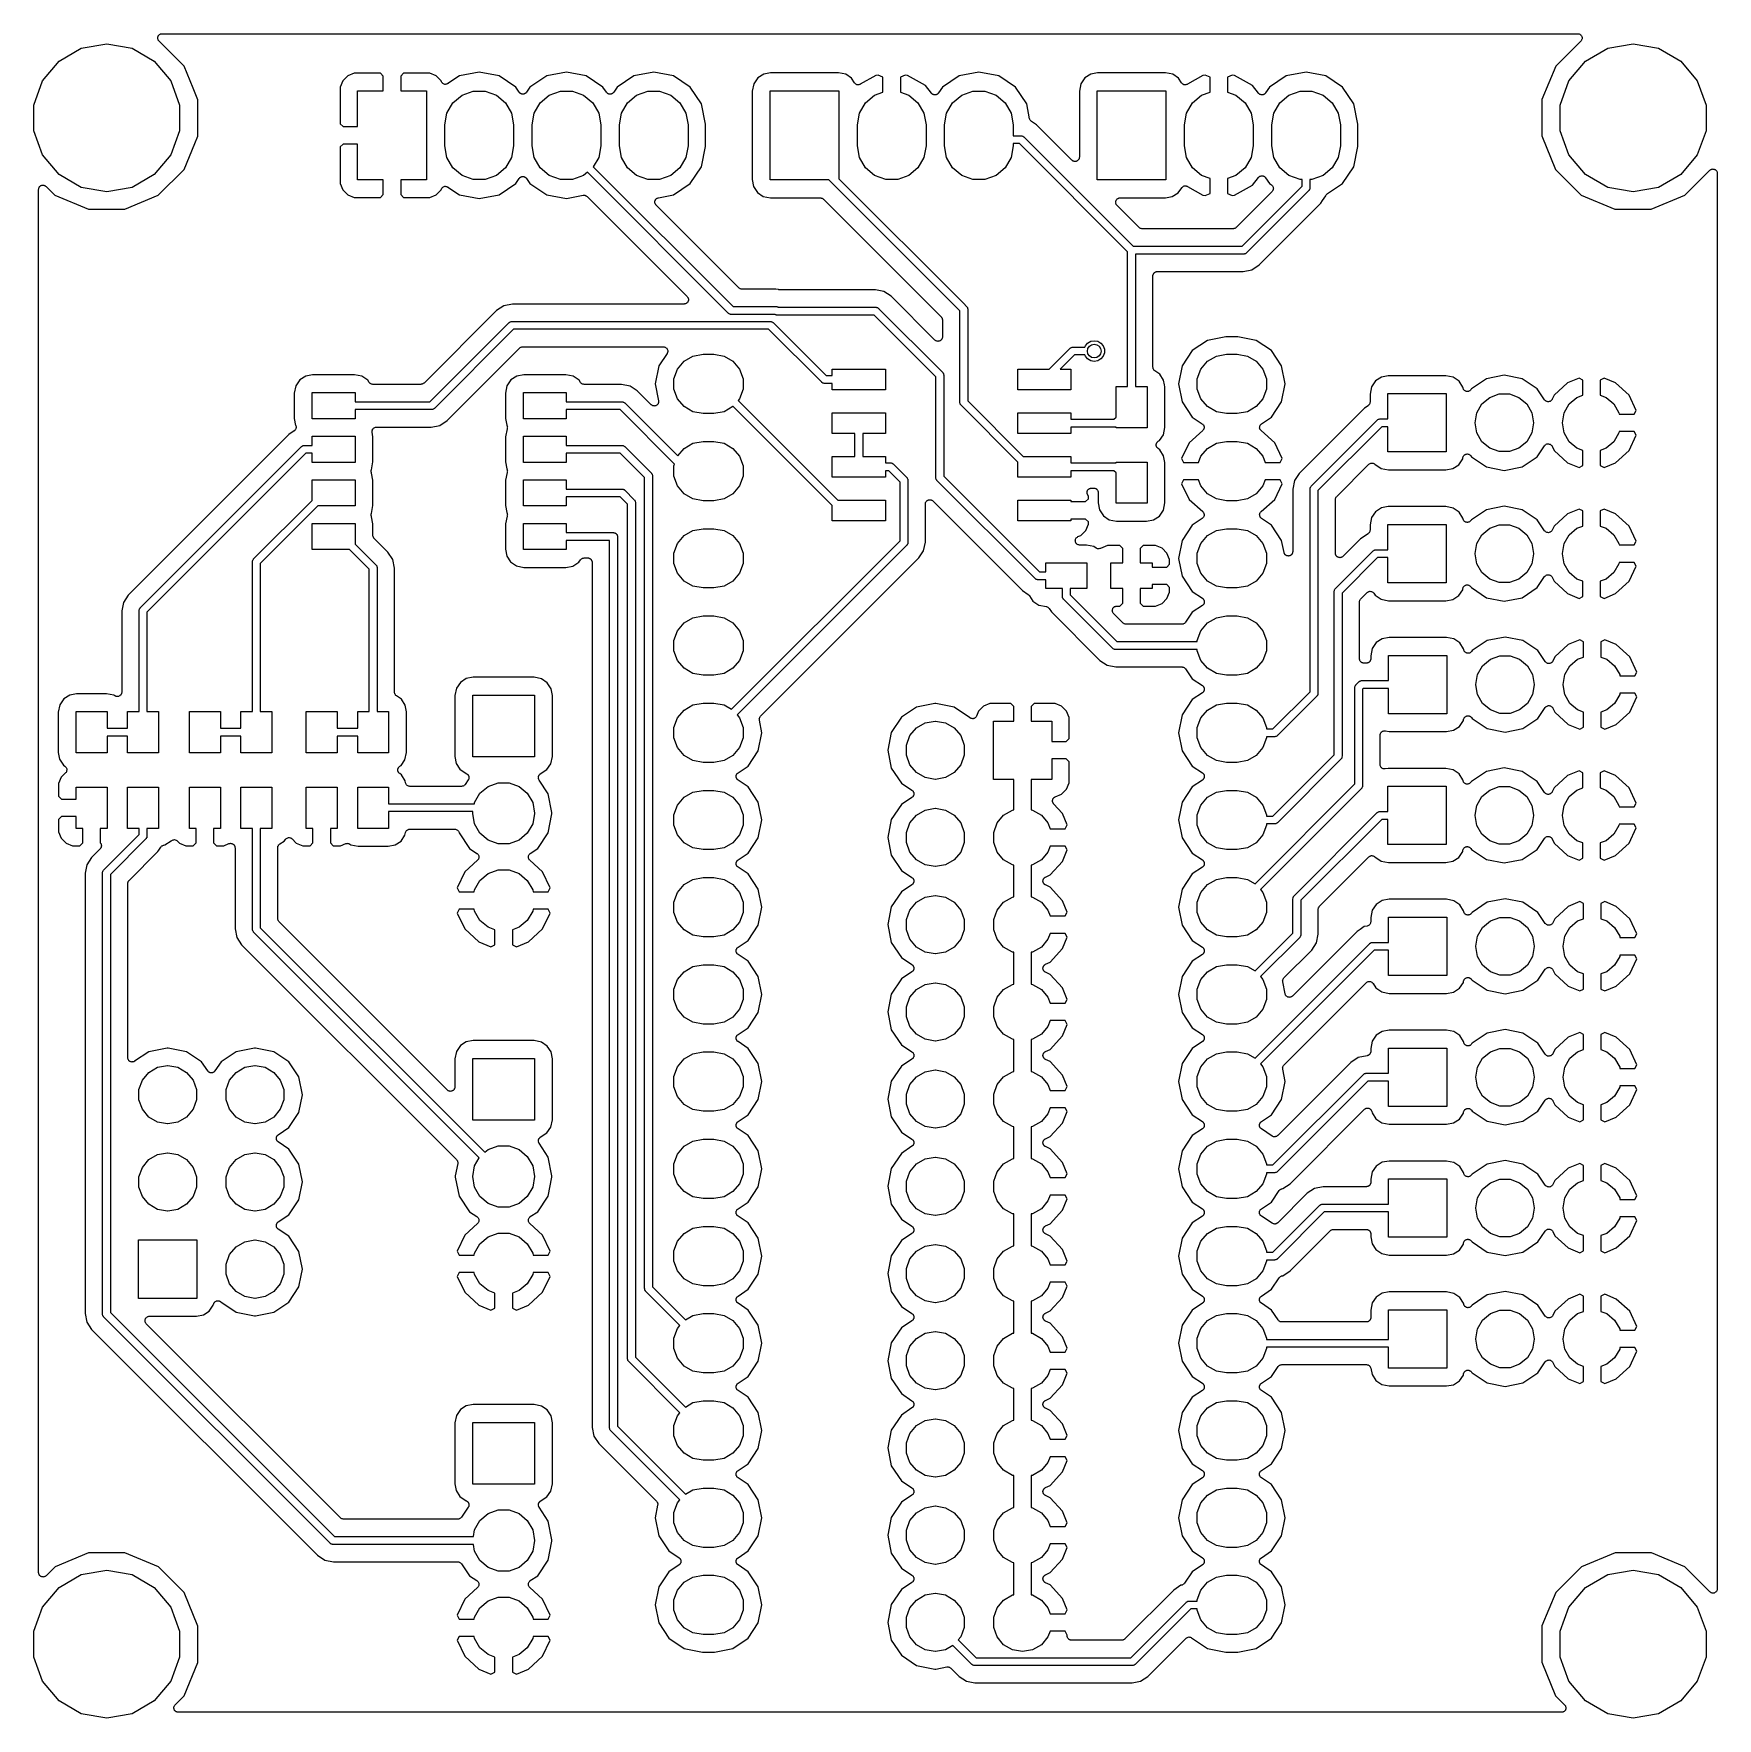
# Model space of a CAD drawing. Extents: x 127.4 to 176.4, y -111.4 to -62.3.
import ezdxf

# ---------------------------------------------------------------- set-up
doc = ezdxf.new("R2010")
doc.units = 0
doc.header["$MEASUREMENT"] = 0
doc.layers.add('BLACK', color=7, linetype='CONTINUOUS')

msp = doc.modelspace()

# ---------------------------------------------------------------- linework, layer by layer
at = {"layer": 'Black'}
for p, q in [((128.153, -63.1167), (128.802, -62.7419)), ((128.802, -62.7419), (129.54, -62.6118)), ((129.54, -62.6118), (130.278, -62.7419)), ((130.278, -62.7419), (130.927, -63.1167)), ((131.028, -62.456), (131.029, -62.4395)), ((131.029, -62.4614), (131.028, -62.456)), ((131.029, -62.4229), (131.031, -62.4176)), ((131.029, -62.4395), (131.029, -62.4229)), ((131.029, -62.4671), (131.029, -62.4614)), ((131.035, -62.4826), (131.029, -62.4671)), ((131.031, -62.4176), (131.032, -62.412)), ((131.032, -62.412), (131.039, -62.397)), ((131.039, -62.4986), (131.035, -62.4826)), ((131.039, -62.397), (131.044, -62.3815)), ((131.042, -62.5032), (131.039, -62.4986)), ((131.044, -62.5085), (131.042, -62.5032)), ((131.044, -62.3815), (131.048, -62.3772)), ((131.055, -62.5212), (131.044, -62.5085)), ((131.048, -62.3772), (131.05, -62.3721)), ((131.05, -62.3721), (131.062, -62.3604)), ((131.064, -62.5347), (131.055, -62.5212)), ((131.062, -62.3604), (131.073, -62.3477)), ((131.795, -63.2663), (131.064, -62.5347)), ((131.073, -62.3477), (131.077, -62.3449)), ((131.077, -62.3449), (131.081, -62.3409)), ((131.081, -62.3409), (131.096, -62.3339)), ((131.096, -62.3339), (131.111, -62.3257)), ((131.111, -62.3257), (131.116, -62.3247)), ((131.116, -62.3247), (131.121, -62.3223)), ((131.121, -62.3223), (131.138, -62.3209)), ((131.138, -62.3209), (131.154, -62.318)), ((131.154, -62.318), (172.377, -62.318)), ((172.467, -62.5349), (171.738, -63.2624)), ((172.377, -62.318), (172.393, -62.3209)), ((172.393, -62.3209), (172.41, -62.3224)), ((172.41, -62.3224), (172.415, -62.3247)), ((172.415, -62.3247), (172.42, -62.3257)), ((172.42, -62.3257), (172.435, -62.334)), ((172.435, -62.334), (172.45, -62.341)), ((172.45, -62.341), (172.454, -62.3449)), ((172.454, -62.3449), (172.459, -62.3477)), ((172.459, -62.3477), (172.469, -62.3605)), ((172.476, -62.5213), (172.467, -62.5349)), ((172.469, -62.3605), (172.481, -62.3722)), ((172.487, -62.5085), (172.476, -62.5213)), ((172.481, -62.3722), (172.483, -62.3773)), ((172.483, -62.3773), (172.487, -62.3815)), ((172.487, -62.3815), (172.493, -62.3971)), ((172.489, -62.5033), (172.487, -62.5085)), ((172.492, -62.4988), (172.489, -62.5033)), ((172.496, -62.4827), (172.492, -62.4988)), ((172.493, -62.3971), (172.5, -62.4122)), ((172.502, -62.4671), (172.496, -62.4827)), ((172.5, -62.4122), (172.5, -62.4177)), ((172.5, -62.4177), (172.502, -62.4229)), ((172.502, -62.4229), (172.502, -62.4396)), ((172.502, -62.4396), (172.504, -62.4562)), ((172.504, -62.4562), (172.502, -62.4615)), ((172.502, -62.4615), (172.502, -62.4671)), ((172.603, -63.1167), (173.252, -62.7419)), ((173.252, -62.7419), (173.99, -62.6118)), ((173.99, -62.6118), (174.728, -62.7419)), ((174.728, -62.7419), (175.377, -63.1167)), ((127.671, -63.6909), (128.153, -63.1167)), ((130.927, -63.1167), (131.409, -63.6909)), ((132.057, -63.9002), (131.795, -63.2663)), ((171.738, -63.2624), (171.332, -64.239)), ((172.121, -63.6909), (172.603, -63.1167)), ((175.377, -63.1167), (175.859, -63.6909)), ((127.415, -64.3952), (127.671, -63.6909)), ((131.409, -63.6909), (131.665, -64.3952)), ((136.418, -63.6902), (136.341, -63.877)), ((136.561, -63.5473), (136.418, -63.6902)), ((136.748, -63.47), (136.561, -63.5473)), ((137.51, -63.47), (136.748, -63.47)), ((137.595, -63.5544), (137.51, -63.47)), ((137.595, -63.978), (137.595, -63.5544)), ((138.187, -63.47), (138.103, -63.5544)), ((138.103, -63.5544), (138.103, -63.978)), ((138.95, -63.47), (138.187, -63.47)), ((139.136, -63.5473), (138.95, -63.47)), ((139.279, -63.6902), (139.136, -63.5473)), ((139.29, -63.7158), (139.279, -63.6902)), ((139.291, -63.717), (139.29, -63.7158)), ((139.291, -63.7184), (139.291, -63.717)), ((139.303, -63.7356), (139.291, -63.7184)), ((139.314, -63.753), (139.303, -63.7356)), ((139.315, -63.7539), (139.314, -63.753)), ((139.316, -63.7551), (139.315, -63.7539)), ((139.332, -63.7673), (139.316, -63.7551)), ((139.349, -63.7799), (139.332, -63.7673)), ((139.476, -63.7743), (139.456, -63.7823)), ((139.477, -63.7734), (139.476, -63.7743)), ((139.478, -63.7728), (139.477, -63.7734)), ((139.813, -63.5492), (139.478, -63.7728)), ((140.389, -63.4346), (139.813, -63.5492)), ((140.965, -63.5492), (140.389, -63.4346)), ((141.453, -63.8755), (140.965, -63.5492)), ((142.353, -63.5492), (141.864, -63.8755)), ((142.929, -63.4346), (142.353, -63.5492)), ((143.505, -63.5492), (142.929, -63.4346)), ((143.993, -63.8755), (143.505, -63.5492)), ((144.893, -63.5492), (144.404, -63.8755)), ((145.469, -63.4346), (144.893, -63.5492)), ((146.045, -63.5492), (145.469, -63.4346)), ((146.533, -63.8755), (146.045, -63.5492)), ((148.383, -63.7765), (148.34, -63.9907)), ((148.499, -63.6068), (148.383, -63.7765)), ((148.673, -63.4951), (148.499, -63.6068)), ((148.872, -63.4576), (148.673, -63.4951)), ((150.847, -63.4576), (148.872, -63.4576)), ((151.061, -63.5009), (150.847, -63.4576)), ((151.231, -63.6169), (151.061, -63.5009)), ((151.317, -63.7502), (151.231, -63.6169)), ((151.322, -63.7556), (151.317, -63.7502)), ((151.326, -63.7619), (151.322, -63.7556)), ((151.337, -63.7717), (151.326, -63.7619)), ((151.347, -63.7826), (151.337, -63.7717)), ((151.939, -63.5382), (151.486, -63.7922)), ((152.006, -63.5218), (151.939, -63.5382)), ((152.146, -63.5878), (152.006, -63.5218)), ((152.146, -64.0175), (152.146, -63.5878)), ((152.794, -63.5218), (152.654, -63.5878)), ((152.654, -63.5878), (152.654, -64.0175)), ((152.861, -63.5382), (152.794, -63.5218)), ((153.382, -63.8305), (152.861, -63.5382)), ((154.364, -63.5492), (153.875, -63.8755)), ((154.94, -63.4346), (154.364, -63.5492)), ((155.516, -63.5492), (154.94, -63.4346)), ((156.005, -63.8755), (155.516, -63.5492)), ((157.908, -63.7765), (157.865, -63.9907)), ((158.024, -63.6068), (157.908, -63.7765)), ((158.198, -63.4951), (158.024, -63.6068)), ((158.397, -63.4576), (158.198, -63.4951)), ((160.372, -63.4576), (158.397, -63.4576)), ((160.586, -63.5009), (160.372, -63.4576)), ((160.756, -63.6169), (160.586, -63.5009)), ((160.842, -63.7502), (160.756, -63.6169)), ((160.847, -63.7556), (160.842, -63.7502)), ((160.851, -63.7619), (160.847, -63.7556)), ((160.862, -63.7717), (160.851, -63.7619)), ((160.872, -63.7826), (160.862, -63.7717)), ((161.464, -63.5382), (161.011, -63.7922)), ((161.531, -63.5218), (161.464, -63.5382)), ((161.671, -63.5878), (161.531, -63.5218)), ((161.671, -64.0175), (161.671, -63.5878)), ((162.319, -63.5218), (162.179, -63.5878)), ((162.179, -63.5878), (162.179, -64.0175)), ((162.386, -63.5382), (162.319, -63.5218)), ((162.907, -63.8305), (162.386, -63.5382)), ((163.889, -63.5492), (163.4, -63.8755)), ((164.465, -63.4346), (163.889, -63.5492)), ((165.041, -63.5492), (164.465, -63.4346)), ((165.53, -63.8755), (165.041, -63.5492)), ((171.865, -64.3952), (172.121, -63.6909)), ((175.859, -63.6909), (176.115, -64.3952)), ((132.198, -64.2436), (132.057, -63.9002)), ((132.198, -65.301), (132.198, -64.2436)), ((136.341, -63.877), (136.341, -64.9396)), ((136.849, -65.024), (136.849, -63.978)), ((136.849, -63.978), (137.595, -63.978)), ((138.103, -63.978), (138.849, -63.978)), ((138.849, -63.978), (138.849, -66.578)), ((139.35, -63.7803), (139.349, -63.7799)), ((139.351, -63.7811), (139.35, -63.7803)), ((139.371, -63.7869), (139.351, -63.7811)), ((139.391, -63.7931), (139.371, -63.7869)), ((139.392, -63.7931), (139.391, -63.7931)), ((139.394, -63.7935), (139.392, -63.7931)), ((139.414, -63.7921), (139.394, -63.7935)), ((139.435, -63.7912), (139.414, -63.7921)), ((139.436, -63.7907), (139.435, -63.7912)), ((139.438, -63.7906), (139.436, -63.7907)), ((139.456, -63.7823), (139.438, -63.7906)), ((139.623, -64.3302), (139.889, -64.107)), ((139.889, -64.107), (140.215, -63.9882)), ((140.215, -63.9882), (140.562, -63.9882)), ((140.562, -63.9882), (140.889, -64.107)), ((140.889, -64.107), (141.155, -64.3302)), ((141.553, -64.025), (141.453, -63.8755)), ((141.563, -64.035), (141.553, -64.025)), ((141.571, -64.0461), (141.563, -64.035)), ((141.578, -64.0508), (141.571, -64.0461)), ((141.584, -64.0568), (141.578, -64.0508)), ((141.596, -64.063), (141.584, -64.0568)), ((141.608, -64.0707), (141.596, -64.063)), ((141.616, -64.0726), (141.608, -64.0707)), ((141.623, -64.0763), (141.616, -64.0726)), ((141.637, -64.0778), (141.623, -64.0763)), ((141.65, -64.0811), (141.637, -64.0778)), ((141.659, -64.0802), (141.65, -64.0811)), ((141.667, -64.0811), (141.659, -64.0802)), ((141.681, -64.0778), (141.667, -64.0811)), ((141.694, -64.0763), (141.681, -64.0778)), ((141.702, -64.0726), (141.694, -64.0763)), ((141.71, -64.0707), (141.702, -64.0726)), ((141.721, -64.063), (141.71, -64.0707)), ((141.734, -64.0568), (141.721, -64.063)), ((141.74, -64.0508), (141.734, -64.0568)), ((141.747, -64.0461), (141.74, -64.0508)), ((141.755, -64.035), (141.747, -64.0461)), ((141.764, -64.025), (141.755, -64.035)), ((141.864, -63.8755), (141.764, -64.025)), ((142.163, -64.3302), (142.429, -64.107)), ((142.429, -64.107), (142.755, -63.9882)), ((142.755, -63.9882), (143.102, -63.9882)), ((143.102, -63.9882), (143.429, -64.107)), ((143.429, -64.107), (143.695, -64.3302)), ((144.093, -64.025), (143.993, -63.8755)), ((144.103, -64.035), (144.093, -64.025)), ((144.111, -64.0461), (144.103, -64.035)), ((144.118, -64.0508), (144.111, -64.0461)), ((144.124, -64.0568), (144.118, -64.0508)), ((144.136, -64.063), (144.124, -64.0568)), ((144.148, -64.0707), (144.136, -64.063)), ((144.156, -64.0726), (144.148, -64.0707)), ((144.163, -64.0763), (144.156, -64.0726)), ((144.177, -64.0778), (144.163, -64.0763)), ((144.19, -64.0811), (144.177, -64.0778)), ((144.199, -64.0802), (144.19, -64.0811)), ((144.207, -64.0811), (144.199, -64.0802)), ((144.221, -64.0778), (144.207, -64.0811)), ((144.234, -64.0763), (144.221, -64.0778)), ((144.242, -64.0726), (144.234, -64.0763)), ((144.25, -64.0707), (144.242, -64.0726)), ((144.261, -64.063), (144.25, -64.0707)), ((144.274, -64.0568), (144.261, -64.063)), ((144.28, -64.0508), (144.274, -64.0568)), ((144.287, -64.0461), (144.28, -64.0508)), ((144.295, -64.035), (144.287, -64.0461)), ((144.304, -64.025), (144.295, -64.035)), ((144.404, -63.8755), (144.304, -64.025)), ((144.703, -64.3302), (144.969, -64.107)), ((144.969, -64.107), (145.295, -63.9882)), ((145.295, -63.9882), (145.642, -63.9882)), ((145.642, -63.9882), (145.969, -64.107)), ((145.969, -64.107), (146.235, -64.3302)), ((146.86, -64.364), (146.533, -63.8755)), ((148.34, -63.9907), (148.34, -66.5662)), ((148.86, -66.578), (148.86, -63.978)), ((148.86, -63.978), (150.86, -63.978)), ((150.86, -63.978), (150.86, -66.5434)), ((151.353, -63.7859), (151.347, -63.7826)), ((151.359, -63.7907), (151.353, -63.7859)), ((151.373, -63.796), (151.359, -63.7907)), ((151.386, -63.8028), (151.373, -63.796)), ((151.393, -63.8037), (151.386, -63.8028)), ((151.4, -63.8063), (151.393, -63.8037)), ((151.415, -63.8065), (151.4, -63.8063)), ((151.43, -63.8083), (151.415, -63.8065)), ((151.437, -63.8067), (151.43, -63.8083)), ((151.444, -63.8068), (151.437, -63.8067)), ((151.458, -63.8019), (151.444, -63.8068)), ((151.473, -63.7986), (151.458, -63.8019)), ((151.479, -63.7947), (151.473, -63.7986)), ((151.486, -63.7922), (151.479, -63.7947)), ((151.634, -64.3302), (151.9, -64.107)), ((151.9, -64.107), (152.146, -64.0175)), ((152.654, -64.0175), (152.9, -64.107)), ((152.9, -64.107), (153.166, -64.3302)), ((153.557, -64.0527), (153.382, -63.8305)), ((153.564, -64.0587), (153.557, -64.0527)), ((153.569, -64.0659), (153.564, -64.0587)), ((153.58, -64.0733), (153.569, -64.0659)), ((153.59, -64.0821), (153.58, -64.0733)), ((153.598, -64.0854), (153.59, -64.0821)), ((153.606, -64.0904), (153.598, -64.0854)), ((153.618, -64.0936), (153.606, -64.0904)), ((153.631, -64.0985), (153.618, -64.0936)), ((153.64, -64.0988), (153.631, -64.0985)), ((153.648, -64.1009), (153.64, -64.0988)), ((153.662, -64.0995), (153.648, -64.1009)), ((153.675, -64.0999), (153.662, -64.0995)), ((153.683, -64.0971), (153.675, -64.0999)), ((153.692, -64.0961), (153.683, -64.0971)), ((153.704, -64.0903), (153.692, -64.0961)), ((153.717, -64.0861), (153.704, -64.0903)), ((153.724, -64.0806), (153.717, -64.0861)), ((153.732, -64.0766), (153.724, -64.0806)), ((153.741, -64.067), (153.732, -64.0766)), ((153.751, -64.0589), (153.741, -64.067)), ((153.756, -64.0512), (153.751, -64.0589)), ((153.762, -64.0447), (153.756, -64.0512)), ((153.875, -63.8755), (153.762, -64.0447)), ((154.174, -64.3302), (154.44, -64.107)), ((154.44, -64.107), (154.766, -63.9882)), ((154.766, -63.9882), (155.114, -63.9882)), ((155.114, -63.9882), (155.44, -64.107)), ((155.44, -64.107), (155.706, -64.3302)), ((156.331, -64.364), (156.005, -63.8755)), ((157.865, -63.9907), (157.865, -65.9143)), ((158.385, -66.578), (158.385, -63.978)), ((158.385, -63.978), (160.385, -63.978)), ((160.385, -63.978), (160.385, -66.578)), ((160.878, -63.7859), (160.872, -63.7826)), ((160.884, -63.7907), (160.878, -63.7859)), ((160.898, -63.796), (160.884, -63.7907)), ((160.911, -63.8028), (160.898, -63.796)), ((160.918, -63.8037), (160.911, -63.8028)), ((160.925, -63.8063), (160.918, -63.8037)), ((160.94, -63.8065), (160.925, -63.8063)), ((160.955, -63.8083), (160.94, -63.8065)), ((160.962, -63.8067), (160.955, -63.8083)), ((160.969, -63.8068), (160.962, -63.8067)), ((160.983, -63.8019), (160.969, -63.8068)), ((160.998, -63.7986), (160.983, -63.8019)), ((161.004, -63.7947), (160.998, -63.7986)), ((161.011, -63.7922), (161.004, -63.7947)), ((161.159, -64.3302), (161.425, -64.107)), ((161.425, -64.107), (161.671, -64.0175)), ((162.179, -64.0175), (162.425, -64.107)), ((162.425, -64.107), (162.691, -64.3302)), ((163.082, -64.0527), (162.907, -63.8305)), ((163.089, -64.0587), (163.082, -64.0527)), ((163.094, -64.0659), (163.089, -64.0587)), ((163.105, -64.0733), (163.094, -64.0659)), ((163.115, -64.0821), (163.105, -64.0733)), ((163.123, -64.0854), (163.115, -64.0821)), ((163.131, -64.0904), (163.123, -64.0854)), ((163.143, -64.0936), (163.131, -64.0904)), ((163.156, -64.0985), (163.143, -64.0936)), ((163.165, -64.0988), (163.156, -64.0985)), ((163.173, -64.1009), (163.165, -64.0988)), ((163.187, -64.0995), (163.173, -64.1009)), ((163.2, -64.0999), (163.187, -64.0995)), ((163.208, -64.0971), (163.2, -64.0999)), ((163.217, -64.0961), (163.208, -64.0971)), ((163.229, -64.0903), (163.217, -64.0961)), ((163.242, -64.0861), (163.229, -64.0903)), ((163.249, -64.0806), (163.242, -64.0861)), ((163.257, -64.0766), (163.249, -64.0806)), ((163.266, -64.067), (163.257, -64.0766)), ((163.276, -64.0589), (163.266, -64.067)), ((163.281, -64.0512), (163.276, -64.0589)), ((163.287, -64.0447), (163.281, -64.0512)), ((163.4, -63.8755), (163.287, -64.0447)), ((163.699, -64.3302), (163.965, -64.107)), ((163.965, -64.107), (164.291, -63.9882)), ((164.291, -63.9882), (164.639, -63.9882)), ((164.639, -63.9882), (164.965, -64.107)), ((164.965, -64.107), (165.231, -64.3302)), ((165.856, -64.364), (165.53, -63.8755)), ((171.332, -64.239), (171.332, -65.2964)), ((127.415, -65.1448), (127.415, -64.3952)), ((131.665, -64.3952), (131.665, -65.1448)), ((139.389, -64.973), (139.449, -64.631)), ((139.449, -64.631), (139.623, -64.3302)), ((141.155, -64.3302), (141.328, -64.631)), ((141.328, -64.631), (141.389, -64.973)), ((141.929, -64.973), (141.989, -64.631)), ((141.989, -64.631), (142.163, -64.3302)), ((143.695, -64.3302), (143.868, -64.631)), ((143.868, -64.631), (143.929, -64.973)), ((144.469, -64.973), (144.529, -64.631)), ((144.529, -64.631), (144.703, -64.3302)), ((146.235, -64.3302), (146.408, -64.631)), ((146.408, -64.631), (146.469, -64.973)), ((146.977, -64.9526), (146.86, -64.364)), ((151.4, -64.973), (151.46, -64.631)), ((151.46, -64.631), (151.634, -64.3302)), ((153.166, -64.3302), (153.34, -64.631)), ((153.34, -64.631), (153.4, -64.973)), ((153.94, -64.973), (154, -64.631)), ((154, -64.631), (154.174, -64.3302)), ((155.706, -64.3302), (155.88, -64.631)), ((155.88, -64.631), (155.94, -64.973)), ((156.417, -64.7949), (156.331, -64.364)), ((160.925, -64.973), (160.985, -64.631)), ((160.985, -64.631), (161.159, -64.3302)), ((162.691, -64.3302), (162.865, -64.631)), ((162.865, -64.631), (162.925, -64.973)), ((163.465, -64.973), (163.525, -64.631)), ((163.525, -64.631), (163.699, -64.3302)), ((165.231, -64.3302), (165.405, -64.631)), ((165.405, -64.631), (165.465, -64.973)), ((165.973, -64.9526), (165.856, -64.364)), ((171.865, -65.1448), (171.865, -64.3952)), ((176.115, -64.3952), (176.115, -65.1448)), ((127.671, -65.8491), (127.415, -65.1448)), ((131.665, -65.1448), (131.409, -65.8491)), ((136.341, -64.9396), (136.425, -65.024)), ((136.425, -65.024), (136.849, -65.024)), ((139.389, -65.583), (139.389, -64.973)), ((141.389, -64.973), (141.389, -65.583)), ((141.929, -65.583), (141.929, -64.973)), ((143.929, -64.973), (143.929, -65.583)), ((144.469, -65.583), (144.469, -64.973)), ((146.469, -64.973), (146.469, -65.583)), ((146.977, -65.6034), (146.977, -64.9526)), ((151.4, -65.583), (151.4, -64.973)), ((153.4, -64.973), (153.4, -65.583)), ((153.94, -65.583), (153.94, -64.973)), ((155.94, -64.973), (155.94, -65.2907)), ((156.419, -64.8001), (156.417, -64.7949)), ((156.419, -64.8056), (156.419, -64.8001)), ((156.427, -64.8205), (156.419, -64.8056)), ((156.433, -64.836), (156.427, -64.8205)), ((156.436, -64.8402), (156.433, -64.836)), ((156.439, -64.8452), (156.436, -64.8402)), ((156.451, -64.8567), (156.439, -64.8452)), ((156.462, -64.8691), (156.451, -64.8567)), ((156.467, -64.8718), (156.462, -64.8691)), ((156.471, -64.8757), (156.467, -64.8718)), ((156.617, -64.9738), (156.471, -64.8757)), ((157.648, -66.0041), (156.617, -64.9738)), ((160.925, -65.583), (160.925, -64.973)), ((162.925, -64.973), (162.925, -65.583)), ((163.465, -65.583), (163.465, -64.973)), ((165.465, -64.973), (165.465, -65.583)), ((165.973, -65.6034), (165.973, -64.9526)), ((172.121, -65.8491), (171.865, -65.1448)), ((176.115, -65.1448), (175.859, -65.8491)), ((131.792, -66.2776), (132.109, -65.515)), ((132.109, -65.515), (132.198, -65.301)), ((136.425, -65.532), (136.341, -65.6164)), ((136.341, -65.6164), (136.341, -66.679)), ((136.849, -65.532), (136.425, -65.532)), ((136.849, -66.578), (136.849, -65.532)), ((139.449, -65.925), (139.389, -65.583)), ((141.389, -65.583), (141.328, -65.925)), ((141.989, -65.925), (141.929, -65.583)), ((143.929, -65.583), (143.868, -65.925)), ((144.529, -65.925), (144.469, -65.583)), ((146.469, -65.583), (146.408, -65.925)), ((146.86, -66.192), (146.977, -65.6034)), ((151.46, -65.925), (151.4, -65.583)), ((153.4, -65.583), (153.34, -65.925)), ((154, -65.925), (153.94, -65.583)), ((155.94, -65.583), (155.88, -65.925)), ((155.94, -65.2907), (156.169, -65.2907)), ((156.121, -65.5193), (155.94, -65.5193)), ((155.94, -65.5193), (155.94, -65.583)), ((159.271, -68.6687), (156.121, -65.5193)), ((156.169, -65.2907), (156.174, -65.2916)), ((156.174, -65.2916), (156.179, -65.2911)), ((156.179, -65.2911), (156.193, -65.295)), ((156.193, -65.295), (156.208, -65.2976)), ((156.208, -65.2976), (156.212, -65.3001)), ((156.212, -65.3001), (156.217, -65.3014)), ((156.217, -65.3014), (156.229, -65.31)), ((156.229, -65.31), (156.242, -65.3174)), ((156.242, -65.3174), (156.245, -65.3213)), ((156.245, -65.3213), (156.249, -65.3242)), ((156.249, -65.3242), (159.432, -68.5071)), ((160.985, -65.925), (160.925, -65.583)), ((162.925, -65.583), (162.865, -65.925)), ((163.525, -65.925), (163.465, -65.583)), ((165.465, -65.583), (165.405, -65.925)), ((165.856, -66.192), (165.973, -65.6034)), ((171.332, -65.2964), (171.735, -66.2737)), ((128.153, -66.4233), (127.671, -65.8491)), ((131.409, -65.8491), (130.927, -66.4233)), ((139.623, -66.2258), (139.449, -65.925)), ((139.889, -66.449), (139.623, -66.2258)), ((141.155, -66.2258), (140.889, -66.449)), ((141.328, -65.925), (141.155, -66.2258)), ((142.163, -66.2258), (141.989, -65.925)), ((142.429, -66.449), (142.163, -66.2258)), ((143.868, -65.925), (143.711, -66.1983)), ((143.711, -66.1983), (147.779, -70.2667)), ((144.703, -66.2258), (144.529, -65.925)), ((144.969, -66.449), (144.703, -66.2258)), ((146.235, -66.2258), (145.969, -66.449)), ((146.408, -65.925), (146.235, -66.2258)), ((146.533, -66.6805), (146.86, -66.192)), ((151.634, -66.2258), (151.46, -65.925)), ((151.9, -66.449), (151.634, -66.2258)), ((153.166, -66.2258), (152.9, -66.449)), ((153.34, -65.925), (153.166, -66.2258)), ((154.174, -66.2258), (154, -65.925)), ((154.44, -66.449), (154.174, -66.2258)), ((155.706, -66.2258), (155.44, -66.449)), ((155.88, -65.925), (155.706, -66.2258)), ((157.661, -66.0136), (157.648, -66.0041)), ((157.674, -66.0243), (157.661, -66.0136)), ((157.679, -66.0262), (157.674, -66.0243)), ((157.684, -66.0294), (157.679, -66.0262)), ((157.7, -66.0337), (157.684, -66.0294)), ((157.716, -66.0394), (157.7, -66.0337)), ((157.721, -66.0394), (157.716, -66.0394)), ((157.726, -66.0408), (157.721, -66.0394)), ((157.743, -66.0394), (157.726, -66.0408)), ((157.76, -66.0394), (157.743, -66.0394)), ((157.765, -66.0374), (157.76, -66.0394)), ((157.77, -66.037), (157.765, -66.0374)), ((157.785, -66.0299), (157.77, -66.037)), ((157.801, -66.0243), (157.785, -66.0299)), ((157.805, -66.0207), (157.801, -66.0243)), ((157.81, -66.0183), (157.805, -66.0207)), ((157.822, -66.0066), (157.81, -66.0183)), ((157.835, -65.9959), (157.822, -66.0066)), ((157.838, -65.9911), (157.835, -65.9959)), ((157.842, -65.9871), (157.838, -65.9911)), ((157.849, -65.9721), (157.842, -65.9871)), ((157.857, -65.9577), (157.849, -65.9721)), ((157.858, -65.9522), (157.857, -65.9577)), ((157.86, -65.9472), (157.858, -65.9522)), ((157.862, -65.9306), (157.86, -65.9472)), ((157.865, -65.9143), (157.862, -65.9306)), ((161.159, -66.2258), (160.985, -65.925)), ((161.425, -66.449), (161.159, -66.2258)), ((162.691, -66.2258), (162.425, -66.449)), ((162.865, -65.925), (162.691, -66.2258)), ((163.699, -66.2258), (163.525, -65.925)), ((163.965, -66.449), (163.699, -66.2258)), ((165.231, -66.2258), (164.965, -66.449)), ((165.405, -65.925), (165.231, -66.2258)), ((165.53, -66.6805), (165.856, -66.192)), ((172.603, -66.4233), (172.121, -65.8491)), ((175.859, -65.8491), (175.377, -66.4233)), ((128.802, -66.7981), (128.153, -66.4233)), ((130.927, -66.4233), (130.278, -66.7981)), ((131.044, -67.0247), (131.792, -66.2776)), ((136.341, -66.679), (136.418, -66.8658)), ((137.595, -66.578), (136.849, -66.578)), ((137.595, -67.0016), (137.595, -66.578)), ((138.849, -66.578), (138.103, -66.578)), ((138.103, -66.578), (138.103, -67.0016)), ((140.215, -66.5678), (139.889, -66.449)), ((140.562, -66.5678), (140.215, -66.5678)), ((140.889, -66.449), (140.562, -66.5678)), ((140.965, -67.0068), (141.453, -66.6805)), ((141.453, -66.6805), (141.553, -66.531)), ((141.553, -66.531), (141.563, -66.521)), ((141.563, -66.521), (141.571, -66.5099)), ((141.571, -66.5099), (141.578, -66.5052)), ((141.578, -66.5052), (141.584, -66.4992)), ((141.584, -66.4992), (141.596, -66.493)), ((141.596, -66.493), (141.608, -66.4853)), ((141.608, -66.4853), (141.616, -66.4834)), ((141.616, -66.4834), (141.623, -66.4797)), ((141.623, -66.4797), (141.637, -66.4782)), ((141.637, -66.4782), (141.65, -66.4749)), ((141.65, -66.4749), (141.659, -66.4758)), ((141.659, -66.4758), (141.667, -66.4749)), ((141.667, -66.4749), (141.681, -66.4782)), ((141.681, -66.4782), (141.694, -66.4797)), ((141.694, -66.4797), (141.702, -66.4834)), ((141.702, -66.4834), (141.71, -66.4853)), ((141.71, -66.4853), (141.721, -66.493)), ((141.721, -66.493), (141.734, -66.4992)), ((141.734, -66.4992), (141.74, -66.5052)), ((141.74, -66.5052), (141.747, -66.5099)), ((141.747, -66.5099), (141.755, -66.521)), ((141.755, -66.521), (141.764, -66.531)), ((141.764, -66.531), (141.864, -66.6805)), ((141.864, -66.6805), (142.353, -67.0068)), ((142.755, -66.5678), (142.429, -66.449)), ((143.102, -66.5678), (142.755, -66.5678)), ((143.429, -66.449), (143.102, -66.5678)), ((143.543, -66.3535), (143.429, -66.449)), ((147.651, -70.4619), (143.543, -66.3535)), ((145.295, -66.5678), (144.969, -66.449)), ((145.642, -66.5678), (145.295, -66.5678)), ((145.969, -66.449), (145.642, -66.5678)), ((146.045, -67.0068), (146.533, -66.6805)), ((148.34, -66.5662), (148.377, -66.7655)), ((150.571, -66.578), (148.86, -66.578)), ((154.334, -70.3408), (150.571, -66.578)), ((150.86, -66.5434), (154.496, -70.1792)), ((152.226, -66.5678), (151.9, -66.449)), ((152.574, -66.5678), (152.226, -66.5678)), ((152.9, -66.449), (152.574, -66.5678)), ((154.766, -66.5678), (154.44, -66.449)), ((155.114, -66.5678), (154.766, -66.5678)), ((155.44, -66.449), (155.114, -66.5678)), ((160.385, -66.578), (158.385, -66.578)), ((161.671, -66.5385), (161.425, -66.449)), ((161.671, -66.9682), (161.671, -66.5385)), ((162.425, -66.449), (162.179, -66.5385)), ((162.179, -66.5385), (162.179, -66.9682)), ((162.907, -66.7255), (163.082, -66.5033)), ((163.082, -66.5033), (163.089, -66.4973)), ((163.089, -66.4973), (163.094, -66.4901)), ((163.094, -66.4901), (163.105, -66.4827)), ((163.105, -66.4827), (163.115, -66.4739)), ((163.115, -66.4739), (163.123, -66.4706)), ((163.123, -66.4706), (163.131, -66.4656)), ((163.131, -66.4656), (163.143, -66.4624)), ((163.143, -66.4624), (163.156, -66.4575)), ((163.156, -66.4575), (163.165, -66.4572)), ((163.165, -66.4572), (163.173, -66.4551)), ((163.173, -66.4551), (163.187, -66.4565)), ((163.187, -66.4565), (163.2, -66.4561)), ((163.2, -66.4561), (163.208, -66.4589)), ((163.208, -66.4589), (163.217, -66.4599)), ((163.217, -66.4599), (163.229, -66.4657)), ((163.229, -66.4657), (163.242, -66.4699)), ((163.242, -66.4699), (163.249, -66.4754)), ((163.249, -66.4754), (163.257, -66.4794)), ((163.257, -66.4794), (163.266, -66.489)), ((163.266, -66.489), (163.276, -66.4971)), ((163.276, -66.4971), (163.281, -66.5048)), ((163.281, -66.5048), (163.287, -66.5113)), ((163.287, -66.5113), (163.4, -66.6805)), ((163.4, -66.6805), (163.458, -66.7189)), ((163.458, -66.7189), (163.459, -66.7199)), ((163.459, -66.7199), (163.46, -66.7205)), ((163.46, -66.7205), (163.475, -66.7351)), ((164.291, -66.5678), (163.965, -66.449)), ((164.351, -66.5678), (164.291, -66.5678)), ((164.351, -66.7593), (164.351, -66.5678)), ((164.639, -66.5678), (164.579, -66.5678)), ((164.579, -66.5678), (164.579, -66.8066)), ((164.965, -66.449), (164.639, -66.5678)), ((165.089, -66.9746), (165.53, -66.6805)), ((171.735, -66.2737), (172.482, -67.022)), ((173.252, -66.7981), (172.603, -66.4233)), ((175.377, -66.4233), (174.728, -66.7981)), ((175.494, -67.0247), (176.225, -66.2943)), ((176.225, -66.2943), (176.239, -66.2849)), ((176.239, -66.2849), (176.251, -66.2742)), ((176.251, -66.2742), (176.257, -66.2723)), ((176.257, -66.2723), (176.261, -66.2691)), ((176.261, -66.2691), (176.277, -66.2648)), ((176.277, -66.2648), (176.293, -66.2591)), ((176.293, -66.2591), (176.299, -66.2591)), ((176.299, -66.2591), (176.304, -66.2577)), ((176.304, -66.2577), (176.321, -66.2591)), ((176.321, -66.2591), (176.337, -66.2591)), ((176.337, -66.2591), (176.342, -66.2611)), ((176.342, -66.2611), (176.348, -66.2616)), ((176.348, -66.2616), (176.363, -66.2686)), ((176.363, -66.2686), (176.379, -66.2742)), ((176.379, -66.2742), (176.383, -66.2778)), ((176.383, -66.2778), (176.388, -66.2802)), ((176.388, -66.2802), (176.4, -66.2919)), ((176.4, -66.2919), (176.412, -66.3026)), ((176.412, -66.3026), (176.415, -66.3075)), ((176.415, -66.3075), (176.419, -66.3115)), ((176.419, -66.3115), (176.426, -66.3264)), ((176.426, -66.3264), (176.434, -66.3408)), ((176.434, -66.3408), (176.435, -66.3463)), ((176.435, -66.3463), (176.438, -66.3514)), ((176.438, -66.3514), (176.439, -66.3679)), ((176.439, -66.3679), (176.442, -66.3842)), ((176.442, -66.3842), (176.442, -107.607)), ((127.558, -66.8538), (127.561, -66.8374)), ((127.558, -82.06), (127.558, -66.8538)), ((127.561, -66.8374), (127.562, -66.8208)), ((127.562, -66.8208), (127.565, -66.8158)), ((127.565, -66.8158), (127.566, -66.8103)), ((127.566, -66.8103), (127.574, -66.7959)), ((127.574, -66.7959), (127.581, -66.7809)), ((127.581, -66.7809), (127.585, -66.7769)), ((127.585, -66.7769), (127.588, -66.7722)), ((127.588, -66.7722), (127.6, -66.7615)), ((127.6, -66.7615), (127.612, -66.7497)), ((127.612, -66.7497), (127.617, -66.7474)), ((127.617, -66.7474), (127.621, -66.7438)), ((127.621, -66.7438), (127.637, -66.7381)), ((127.637, -66.7381), (127.652, -66.7311)), ((127.652, -66.7311), (127.658, -66.7306)), ((127.658, -66.7306), (127.663, -66.7287)), ((127.663, -66.7287), (127.68, -66.7287)), ((127.68, -66.7287), (127.696, -66.7273)), ((127.696, -66.7273), (127.702, -66.7287)), ((127.702, -66.7287), (127.707, -66.7287)), ((127.707, -66.7287), (127.723, -66.7344)), ((127.723, -66.7344), (127.739, -66.7387)), ((127.739, -66.7387), (127.743, -66.7419)), ((127.743, -66.7419), (127.748, -66.7438)), ((127.748, -66.7438), (127.761, -66.7545)), ((127.761, -66.7545), (127.775, -66.7641)), ((127.775, -66.7641), (128.032, -67.022)), ((128.032, -67.022), (129.009, -67.4275)), ((129.54, -66.9282), (128.802, -66.7981)), ((130.278, -66.7981), (129.54, -66.9282)), ((130.066, -67.4285), (131.044, -67.0247)), ((136.418, -66.8658), (136.561, -67.0087)), ((136.561, -67.0087), (136.748, -67.086)), ((136.748, -67.086), (137.51, -67.086)), ((137.51, -67.086), (137.595, -67.0016)), ((138.103, -67.0016), (138.187, -67.086)), ((138.187, -67.086), (138.95, -67.086)), ((138.95, -67.086), (139.136, -67.0087)), ((139.136, -67.0087), (139.279, -66.8658)), ((139.279, -66.8658), (139.29, -66.8402)), ((139.29, -66.8402), (139.291, -66.839)), ((139.291, -66.8376), (139.303, -66.8204)), ((139.291, -66.839), (139.291, -66.8376)), ((139.303, -66.8204), (139.314, -66.803)), ((139.314, -66.803), (139.315, -66.8021)), ((139.315, -66.8021), (139.316, -66.8009)), ((139.316, -66.8009), (139.332, -66.7887)), ((139.332, -66.7887), (139.349, -66.7761)), ((139.349, -66.7761), (139.35, -66.7757)), ((139.35, -66.7757), (139.351, -66.7749)), ((139.351, -66.7749), (139.371, -66.7691)), ((139.371, -66.7691), (139.391, -66.7629)), ((139.391, -66.7629), (139.392, -66.7629)), ((139.392, -66.7629), (139.394, -66.7625)), ((139.394, -66.7625), (139.414, -66.7639)), ((139.414, -66.7639), (139.435, -66.7648)), ((139.435, -66.7648), (139.436, -66.7653)), ((139.436, -66.7653), (139.438, -66.7654)), ((139.438, -66.7654), (139.456, -66.7737)), ((139.456, -66.7737), (139.476, -66.7817)), ((139.476, -66.7817), (139.477, -66.7826)), ((139.477, -66.7826), (139.478, -66.7832)), ((139.478, -66.7832), (139.813, -67.0068)), ((139.813, -67.0068), (140.389, -67.1214)), ((140.389, -67.1214), (140.965, -67.0068)), ((142.353, -67.0068), (142.929, -67.1214)), ((142.929, -67.1214), (143.415, -67.0246)), ((143.415, -67.0246), (143.433, -67.0242)), ((143.433, -67.0242), (143.451, -67.0226)), ((143.451, -67.0226), (143.455, -67.0237)), ((143.455, -67.0237), (143.46, -67.0236)), ((143.46, -67.0236), (143.477, -67.0294)), ((143.477, -67.0294), (143.494, -67.0341)), ((143.494, -67.0341), (143.497, -67.0365)), ((143.497, -67.0365), (143.501, -67.0378)), ((143.501, -67.0378), (143.515, -67.0491)), ((143.515, -67.0491), (143.53, -67.0594)), ((143.53, -67.0594), (146.444, -69.9737)), ((145.502, -67.2217), (145.505, -67.204)), ((145.505, -67.204), (145.507, -67.1861)), ((145.507, -67.1861), (145.508, -67.1823)), ((145.508, -67.1823), (145.509, -67.1781)), ((145.509, -67.1781), (145.518, -67.1624)), ((145.518, -67.1624), (145.525, -67.1461)), ((145.525, -67.1461), (145.528, -67.1431)), ((145.528, -67.1431), (145.53, -67.1395)), ((145.53, -67.1395), (145.544, -67.1276)), ((145.544, -67.1276), (145.557, -67.1149)), ((145.557, -67.1149), (145.56, -67.1132)), ((145.56, -67.1132), (145.563, -67.1104)), ((145.563, -67.1104), (145.58, -67.1039)), ((145.58, -67.1039), (145.596, -67.0963)), ((145.596, -67.0963), (145.601, -67.0959)), ((145.601, -67.0959), (145.605, -67.0944)), ((145.605, -67.0944), (146.045, -67.0068)), ((148.377, -66.7655), (148.489, -66.9391)), ((148.489, -66.9391), (148.659, -67.0551)), ((148.659, -67.0551), (148.873, -67.0984)), ((148.873, -67.0984), (150.321, -67.0984)), ((150.321, -67.0984), (150.326, -67.0994)), ((150.326, -67.0994), (150.332, -67.0989)), ((150.332, -67.0989), (150.348, -67.1032)), ((150.348, -67.1032), (150.364, -67.1061)), ((150.364, -67.1061), (150.369, -67.1089)), ((150.369, -67.1089), (150.374, -67.1103)), ((150.374, -67.1103), (150.388, -67.1199)), ((150.388, -67.1199), (150.402, -67.1282)), ((150.402, -67.1282), (150.406, -67.1324)), ((150.406, -67.1324), (150.411, -67.1356)), ((150.411, -67.1356), (153.841, -70.5656)), ((158.924, -67.2034), (158.926, -67.1981)), ((158.924, -67.22), (158.924, -67.2034)), ((158.926, -67.1926), (158.933, -67.1775)), ((158.926, -67.1981), (158.926, -67.1926)), ((158.933, -67.1775), (158.939, -67.1619)), ((158.939, -67.1619), (158.942, -67.1577)), ((158.942, -67.1577), (158.945, -67.1526)), ((158.945, -67.1526), (158.956, -67.1409)), ((158.956, -67.1409), (158.967, -67.1282)), ((158.967, -67.1282), (158.972, -67.1254)), ((158.972, -67.1254), (158.976, -67.1214)), ((158.976, -67.1214), (158.991, -67.1144)), ((158.991, -67.1144), (159.005, -67.1061)), ((159.005, -67.1061), (159.011, -67.1051)), ((159.011, -67.1051), (159.016, -67.1028)), ((159.016, -67.1028), (159.032, -67.1013)), ((159.032, -67.1013), (159.049, -67.0984)), ((159.049, -67.0984), (160.373, -67.0984)), ((160.373, -67.0984), (160.572, -67.0609)), ((160.572, -67.0609), (160.746, -66.9492)), ((160.746, -66.9492), (160.845, -66.8037)), ((160.845, -66.8037), (160.849, -66.7998)), ((160.849, -66.7998), (160.852, -66.7949)), ((160.852, -66.7949), (160.865, -66.7841)), ((160.865, -66.7841), (160.876, -66.7722)), ((160.876, -66.7722), (160.881, -66.7698)), ((160.881, -66.7698), (160.886, -66.7662)), ((160.886, -66.7662), (160.901, -66.7603)), ((160.901, -66.7603), (160.916, -66.7531)), ((160.916, -66.7531), (160.922, -66.7525)), ((160.922, -66.7525), (160.927, -66.7506)), ((160.927, -66.7506), (160.943, -66.7504)), ((160.943, -66.7504), (160.96, -66.7487)), ((160.96, -66.7487), (160.965, -66.7501)), ((160.965, -66.7501), (160.971, -66.7501)), ((160.971, -66.7501), (160.987, -66.7556)), ((160.987, -66.7556), (161.003, -66.7597)), ((161.003, -66.7597), (161.007, -66.7628)), ((161.007, -66.7628), (161.013, -66.7646)), ((161.013, -66.7646), (161.464, -67.0178)), ((161.464, -67.0178), (161.531, -67.0342)), ((161.531, -67.0342), (161.671, -66.9682)), ((162.179, -66.9682), (162.319, -67.0342)), ((162.319, -67.0342), (162.386, -67.0178)), ((162.386, -67.0178), (162.907, -66.7255)), ((163.477, -66.9143), (162.43, -67.9619)), ((162.603, -68.5071), (164.351, -66.7593)), ((164.546, -66.8874), (162.731, -68.7022)), ((163.475, -66.7351), (163.49, -66.7494)), ((163.478, -66.9132), (163.477, -66.9143)), ((163.479, -66.9123), (163.478, -66.9132)), ((163.491, -66.8951), (163.479, -66.9123)), ((163.49, -66.7494), (163.49, -66.7507)), ((163.49, -66.7507), (163.491, -66.7517)), ((163.491, -66.7517), (163.5, -66.7704)), ((163.503, -66.8782), (163.491, -66.8951)), ((163.5, -66.7704), (163.509, -66.789)), ((163.504, -66.8757), (163.503, -66.8768)), ((163.503, -66.8768), (163.503, -66.8782)), ((163.509, -66.8556), (163.504, -66.8757)), ((163.509, -66.789), (163.51, -66.7904)), ((163.514, -66.8356), (163.509, -66.8556)), ((163.51, -66.7904), (163.51, -66.7916)), ((163.51, -66.7916), (163.512, -66.8122)), ((163.512, -66.8122), (163.514, -66.8328)), ((163.514, -66.8328), (163.514, -66.8342)), ((163.514, -66.8342), (163.514, -66.8356)), ((164.549, -66.8833), (164.546, -66.8874)), ((164.553, -66.8801), (164.549, -66.8833)), ((164.56, -66.8671), (164.553, -66.8801)), ((164.569, -66.8549), (164.56, -66.8671)), ((164.57, -66.85), (164.569, -66.8549)), ((164.572, -66.8457), (164.57, -66.85)), ((164.575, -66.831), (164.572, -66.8457)), ((164.579, -66.8166), (164.575, -66.831)), ((164.579, -66.8066), (164.578, -66.8115)), ((164.578, -66.8115), (164.579, -66.8166)), ((164.896, -67.2555), (164.946, -67.1804)), ((164.946, -67.1804), (165.041, -67.0395)), ((165.041, -67.0395), (165.045, -67.0298)), ((165.045, -67.0298), (165.051, -67.0143)), ((165.051, -67.0143), (165.055, -67.0101)), ((165.055, -67.0101), (165.057, -67.0051)), ((165.057, -67.0051), (165.069, -66.9937)), ((165.069, -66.9937), (165.08, -66.9812)), ((165.08, -66.9812), (165.085, -66.9785)), ((165.085, -66.9785), (165.089, -66.9746)), ((172.482, -67.022), (173.459, -67.4275)), ((173.99, -66.9282), (173.252, -66.7981)), ((174.728, -66.7981), (173.99, -66.9282)), ((174.516, -67.4285), (175.494, -67.0247)), ((129.009, -67.4275), (130.066, -67.4285)), ((145.503, -67.2258), (145.502, -67.2217)), ((145.503, -67.23), (145.503, -67.2258)), ((145.507, -67.2474), (145.503, -67.23)), ((145.511, -67.265), (145.507, -67.2474)), ((145.513, -67.2686), (145.511, -67.265)), ((145.514, -67.2726), (145.513, -67.2686)), ((145.525, -67.2873), (145.514, -67.2726)), ((145.534, -67.3027), (145.525, -67.2873)), ((145.537, -67.3053), (145.534, -67.3027)), ((145.54, -67.3088), (145.537, -67.3053)), ((147.952, -69.7215), (145.54, -67.3088)), ((158.922, -67.2365), (158.924, -67.22)), ((158.924, -67.2419), (158.922, -67.2365)), ((158.924, -67.2475), (158.924, -67.2419)), ((158.929, -67.2631), (158.924, -67.2475)), ((158.934, -67.2791), (158.929, -67.2631)), ((158.937, -67.2837), (158.934, -67.2791)), ((158.939, -67.2889), (158.937, -67.2837)), ((158.949, -67.3016), (158.939, -67.2889)), ((158.959, -67.3152), (158.949, -67.3016)), ((159.606, -67.9619), (158.959, -67.3152)), ((163.099, -69.0526), (164.896, -67.2555)), ((173.459, -67.4275), (174.516, -67.4285)), ((159.61, -67.9651), (159.606, -67.9619)), ((159.614, -67.9694), (159.61, -67.9651)), ((159.628, -67.9777), (159.614, -67.9694)), ((159.642, -67.9872), (159.628, -67.9777)), ((159.647, -67.9886), (159.642, -67.9872)), ((159.652, -67.9914), (159.647, -67.9886)), ((159.668, -67.9943), (159.652, -67.9914)), ((159.684, -67.9986), (159.668, -67.9943)), ((159.69, -67.9981), (159.684, -67.9986)), ((159.695, -67.9991), (159.69, -67.9981)), ((162.34, -67.9991), (159.695, -67.9991)), ((162.345, -67.9981), (162.34, -67.9991)), ((162.351, -67.9986), (162.345, -67.9981)), ((162.367, -67.9943), (162.351, -67.9986)), ((162.383, -67.9914), (162.367, -67.9943)), ((162.388, -67.9886), (162.383, -67.9914)), ((162.394, -67.9872), (162.388, -67.9886)), ((162.407, -67.9777), (162.394, -67.9872)), ((162.421, -67.9694), (162.407, -67.9777)), ((162.425, -67.9651), (162.421, -67.9694)), ((162.43, -67.9619), (162.425, -67.9651)), ((159.271, -72.595), (159.271, -68.6687)), ((159.432, -68.5071), (162.603, -68.5071)), ((162.65, -68.7357), (159.499, -68.7357)), ((159.499, -68.7357), (159.499, -72.595)), ((162.655, -68.7348), (162.65, -68.7357)), ((162.66, -68.7353), (162.655, -68.7348)), ((162.675, -68.7314), (162.66, -68.7353)), ((162.689, -68.7288), (162.675, -68.7314)), ((162.694, -68.7263), (162.689, -68.7288)), ((162.699, -68.725), (162.694, -68.7263)), ((162.711, -68.7164), (162.699, -68.725)), ((162.724, -68.709), (162.711, -68.7164)), ((162.727, -68.7051), (162.724, -68.709)), ((162.731, -68.7022), (162.727, -68.7051)), ((162.887, -69.194), (163.099, -69.0526)), ((160.007, -69.3707), (160.009, -69.3598)), ((160.007, -72.031), (160.007, -69.3707)), ((160.009, -69.3486), (160.013, -69.3382)), ((160.009, -69.3598), (160.009, -69.3486)), ((160.013, -69.3382), (160.015, -69.3273)), ((160.015, -69.3273), (160.021, -69.3176)), ((160.021, -69.3176), (160.024, -69.3072)), ((160.024, -69.3072), (160.031, -69.2987)), ((160.031, -69.2987), (160.037, -69.2891)), ((160.037, -69.2891), (160.046, -69.2819)), ((160.046, -69.2819), (160.053, -69.2734)), ((160.053, -69.2734), (160.062, -69.2679)), ((160.062, -69.2679), (160.071, -69.2607)), ((160.071, -69.2607), (160.081, -69.2569)), ((160.081, -69.2569), (160.091, -69.2514)), ((160.091, -69.2514), (160.102, -69.2494)), ((160.102, -69.2494), (160.112, -69.2456)), ((160.112, -69.2456), (160.123, -69.2456)), ((160.123, -69.2456), (160.134, -69.2437)), ((160.134, -69.2437), (162.638, -69.2437)), ((162.638, -69.2437), (162.887, -69.194)), ((146.447, -70.1481), (146.436, -70.1608)), ((146.444, -69.9737), (146.454, -69.9873)), ((146.459, -70.1364), (146.447, -70.1481)), ((146.454, -69.9873), (146.465, -70)), ((146.461, -70.1313), (146.459, -70.1364)), ((146.465, -70.127), (146.461, -70.1313)), ((146.465, -70), (146.467, -70.0053)), ((146.47, -70.1114), (146.465, -70.127)), ((146.467, -70.0053), (146.47, -70.0099)), ((146.47, -70.0099), (146.474, -70.0259)), ((146.477, -70.0964), (146.47, -70.1114)), ((146.474, -70.0259), (146.48, -70.0415)), ((146.478, -70.0908), (146.477, -70.0964)), ((146.48, -70.0856), (146.478, -70.0908)), ((146.48, -70.0415), (146.48, -70.0471)), ((146.48, -70.0471), (146.481, -70.0525)), ((146.481, -70.0525), (146.48, -70.069)), ((146.48, -70.069), (146.48, -70.0856)), ((147.957, -69.7247), (147.952, -69.7215)), ((147.961, -69.729), (147.957, -69.7247)), ((147.975, -69.7373), (147.961, -69.729)), ((147.988, -69.7468), (147.975, -69.7373)), ((147.994, -69.7483), (147.988, -69.7468)), ((147.999, -69.7511), (147.994, -69.7483)), ((148.015, -69.754), (147.999, -69.7511)), ((148.031, -69.7582), (148.015, -69.754)), ((148.037, -69.7578), (148.031, -69.7582)), ((148.042, -69.7587), (148.037, -69.7578)), ((149.031, -69.7587), (148.042, -69.7587)), ((149.099, -69.7724), (149.031, -69.7587)), ((149.112, -69.7727), (149.099, -69.7724)), ((149.124, -69.7748), (149.112, -69.7727)), ((151.925, -69.7748), (149.124, -69.7748)), ((152.174, -69.8245), (151.925, -69.7748)), ((152.386, -69.9659), (152.174, -69.8245)), ((153.661, -71.2408), (152.386, -69.9659)), ((140.893, -70.3817), (138.782, -72.4925)), ((141.105, -70.2402), (140.893, -70.3817)), ((141.354, -70.1905), (141.105, -70.2402)), ((146.355, -70.1905), (141.354, -70.1905)), ((146.371, -70.1877), (146.355, -70.1905)), ((146.387, -70.1862), (146.371, -70.1877)), ((146.393, -70.1839), (146.387, -70.1862)), ((146.398, -70.1829), (146.393, -70.1839)), ((146.412, -70.1746), (146.398, -70.1829)), ((146.427, -70.1676), (146.412, -70.1746)), ((146.431, -70.1636), (146.427, -70.1676)), ((146.436, -70.1608), (146.431, -70.1636)), ((147.655, -70.4647), (147.651, -70.4619)), ((147.658, -70.4686), (147.655, -70.4647)), ((147.671, -70.4761), (147.658, -70.4686)), ((147.683, -70.4846), (147.671, -70.4761)), ((147.688, -70.4859), (147.683, -70.4846)), ((147.693, -70.4884), (147.688, -70.4859)), ((147.707, -70.491), (147.693, -70.4884)), ((147.722, -70.4949), (147.707, -70.491)), ((147.727, -70.4945), (147.722, -70.4949)), ((147.732, -70.4953), (147.727, -70.4945)), ((149.003, -70.4953), (147.732, -70.4953)), ((147.779, -70.2667), (149.043, -70.2667)), ((149.011, -70.5007), (149.003, -70.4953)), ((149.016, -70.502), (149.011, -70.5007)), ((149.02, -70.5045), (149.016, -70.502)), ((149.035, -70.5071), (149.02, -70.5045)), ((149.049, -70.511), (149.035, -70.5071)), ((149.043, -70.2667), (149.048, -70.2676)), ((149.048, -70.2676), (149.053, -70.2672)), ((149.054, -70.5106), (149.049, -70.511)), ((149.053, -70.2672), (149.067, -70.271)), ((149.059, -70.5114), (149.054, -70.5106)), ((151.89, -70.5114), (149.059, -70.5114)), ((149.067, -70.271), (149.082, -70.2736)), ((149.082, -70.2736), (149.087, -70.2761)), ((149.087, -70.2761), (149.091, -70.2774)), ((149.091, -70.2774), (149.099, -70.2828)), ((149.099, -70.2828), (151.937, -70.2828)), ((153.686, -72.3073), (151.89, -70.5114)), ((151.937, -70.2828), (151.942, -70.2837)), ((151.942, -70.2837), (151.947, -70.2833)), ((151.947, -70.2833), (151.962, -70.2871)), ((151.962, -70.2871), (151.976, -70.2897)), ((151.976, -70.2897), (151.981, -70.2922)), ((151.981, -70.2922), (151.985, -70.2935)), ((151.985, -70.2935), (151.998, -70.3021)), ((151.998, -70.3021), (152.011, -70.3096)), ((152.011, -70.3096), (152.014, -70.3134)), ((152.014, -70.3134), (152.018, -70.3163)), ((152.018, -70.3163), (153.881, -72.1792)), ((153.841, -70.5656), (153.844, -70.5701)), ((153.844, -70.5701), (153.848, -70.5737)), ((153.848, -70.5737), (153.856, -70.5881)), ((153.856, -70.5881), (153.866, -70.6017)), ((153.866, -70.6017), (153.867, -70.6071)), ((153.867, -70.6071), (153.87, -70.6119)), ((153.87, -70.6119), (153.873, -70.6283)), ((153.873, -70.6283), (153.877, -70.6443)), ((153.877, -70.6443), (153.877, -70.6499)), ((154.386, -70.3923), (154.334, -70.3408)), ((154.386, -73.06), (154.386, -70.3923)), ((154.496, -70.1792), (154.581, -70.2642)), ((154.581, -70.2642), (154.584, -70.2683)), ((154.584, -70.2683), (154.588, -70.2715)), ((154.588, -70.2715), (154.595, -70.2845)), ((154.595, -70.2845), (154.604, -70.2967)), ((154.604, -70.2967), (154.605, -70.3016)), ((154.605, -70.3016), (154.607, -70.3059)), ((154.607, -70.3059), (154.61, -70.3206)), ((154.61, -70.3206), (154.614, -70.335)), ((154.614, -70.335), (154.613, -70.34)), ((154.613, -70.34), (154.614, -70.345)), ((154.614, -70.345), (154.614, -73.0127)), ((138.955, -73.0377), (141.261, -70.732)), ((141.389, -70.9271), (139.083, -73.2328)), ((141.261, -70.732), (141.265, -70.7291)), ((141.265, -70.7291), (141.268, -70.7253)), ((141.268, -70.7253), (141.281, -70.7178)), ((141.281, -70.7178), (141.293, -70.7093)), ((141.293, -70.7093), (141.298, -70.7079)), ((141.298, -70.7079), (141.303, -70.7054)), ((141.303, -70.7054), (141.317, -70.7028)), ((141.317, -70.7028), (141.332, -70.699)), ((141.332, -70.699), (141.337, -70.6994)), ((141.337, -70.6994), (141.342, -70.6985)), ((141.342, -70.6985), (148.864, -70.6985)), ((148.817, -70.9271), (141.389, -70.9271)), ((150.361, -72.4708), (148.817, -70.9271)), ((148.864, -70.6985), (148.869, -70.6994)), ((148.869, -70.6994), (148.874, -70.699)), ((148.874, -70.699), (148.889, -70.7028)), ((148.889, -70.7028), (148.903, -70.7054)), ((148.903, -70.7054), (148.908, -70.7079)), ((148.908, -70.7079), (148.913, -70.7093)), ((148.913, -70.7093), (148.925, -70.7178)), ((148.925, -70.7178), (148.938, -70.7253)), ((148.938, -70.7253), (148.941, -70.7291)), ((148.941, -70.7291), (148.945, -70.732)), ((148.945, -70.732), (150.489, -72.2757)), ((153.877, -70.6499), (153.878, -70.6554)), ((153.878, -70.6554), (153.878, -71.151)), ((139.451, -73.5832), (141.562, -71.4723)), ((141.562, -71.4723), (141.567, -71.4691)), ((141.567, -71.4691), (141.57, -71.4649)), ((141.57, -71.4649), (141.585, -71.4566)), ((141.585, -71.4566), (141.598, -71.447)), ((141.598, -71.447), (141.604, -71.4456)), ((141.604, -71.4456), (141.609, -71.4428)), ((141.609, -71.4428), (141.625, -71.4399)), ((141.625, -71.4399), (141.641, -71.4356)), ((141.641, -71.4356), (141.647, -71.4361)), ((141.647, -71.4361), (141.652, -71.4351)), ((141.652, -71.4351), (145.752, -71.4351)), ((145.752, -71.4351), (145.756, -71.4359)), ((145.756, -71.4359), (145.76, -71.4354)), ((145.76, -71.4354), (145.777, -71.4397)), ((145.777, -71.4397), (145.795, -71.4428)), ((145.795, -71.4428), (145.799, -71.4449)), ((145.799, -71.4449), (145.803, -71.4459)), ((145.803, -71.4459), (145.818, -71.4559)), ((145.818, -71.4559), (145.833, -71.4649)), ((145.833, -71.4649), (145.836, -71.4681)), ((145.836, -71.4681), (145.839, -71.4704)), ((145.839, -71.4704), (145.85, -71.4849)), ((145.85, -71.4849), (145.862, -71.4986)), ((145.862, -71.6256), (145.859, -71.6289)), ((145.862, -71.4986), (145.863, -71.5026)), ((145.868, -71.6088), (145.862, -71.6256)), ((145.863, -71.5026), (145.865, -71.506)), ((145.865, -71.506), (145.87, -71.5232)), ((145.875, -71.5923), (145.868, -71.6088)), ((145.87, -71.5232), (145.877, -71.5401)), ((145.877, -71.5842), (145.875, -71.5881)), ((145.875, -71.5881), (145.875, -71.5923)), ((145.877, -71.5401), (145.877, -71.5443)), ((145.877, -71.5443), (145.878, -71.5483)), ((145.878, -71.5483), (145.877, -71.5662)), ((145.877, -71.5662), (145.877, -71.5842)), ((153.674, -71.2504), (153.661, -71.2408)), ((153.687, -71.261), (153.674, -71.2504)), ((153.692, -71.2629), (153.687, -71.261)), ((153.697, -71.2661), (153.692, -71.2629)), ((153.713, -71.2704), (153.697, -71.2661)), ((153.729, -71.2761), (153.713, -71.2704)), ((153.734, -71.2761), (153.729, -71.2761)), ((153.74, -71.2775), (153.734, -71.2761)), ((153.756, -71.2761), (153.74, -71.2775)), ((153.773, -71.2761), (153.756, -71.2761)), ((153.778, -71.2742), (153.773, -71.2761)), ((153.784, -71.2737), (153.778, -71.2742)), ((153.799, -71.2667), (153.784, -71.2737)), ((153.814, -71.261), (153.799, -71.2667)), ((153.818, -71.2574), (153.814, -71.261)), ((153.824, -71.2551), (153.818, -71.2574)), ((153.835, -71.2433), (153.824, -71.2551)), ((153.848, -71.2327), (153.835, -71.2433)), ((153.851, -71.2278), (153.848, -71.2327)), ((153.855, -71.2239), (153.851, -71.2278)), ((153.862, -71.2088), (153.855, -71.2239)), ((153.87, -71.1945), (153.862, -71.2088)), ((153.871, -71.189), (153.87, -71.1945)), ((153.873, -71.1839), (153.871, -71.189)), ((153.875, -71.1674), (153.873, -71.1839)), ((153.878, -71.151), (153.875, -71.1674)), ((156.983, -72.09), (157.594, -71.4792)), ((157.594, -71.4792), (157.598, -71.4763)), ((157.598, -71.4763), (157.602, -71.4724)), ((157.602, -71.4724), (157.614, -71.465)), ((157.614, -71.465), (157.627, -71.4564)), ((157.627, -71.4564), (157.632, -71.4551)), ((157.632, -71.4551), (157.636, -71.4526)), ((157.636, -71.4526), (157.651, -71.45)), ((157.651, -71.45), (157.665, -71.4461)), ((157.665, -71.4461), (157.67, -71.4466)), ((157.67, -71.4466), (157.675, -71.4457)), ((157.675, -71.4457), (158.026, -71.4457)), ((158.026, -71.4457), (158.039, -71.4094)), ((158.039, -71.4094), (158.106, -71.3293)), ((158.106, -71.3293), (158.197, -71.277)), ((158.197, -71.277), (158.3, -71.2589)), ((158.3, -71.2589), (158.403, -71.277)), ((158.403, -71.277), (158.494, -71.3293)), ((158.494, -71.3293), (158.561, -71.4094)), ((158.561, -71.4094), (158.597, -71.5077)), ((158.597, -71.6123), (158.561, -71.7106)), ((158.597, -71.5077), (158.597, -71.6123)), ((161.153, -71.5489), (160.856, -71.9931)), ((161.597, -71.2521), (161.153, -71.5489)), ((162.134, -71.1454), (161.597, -71.2521)), ((162.478, -71.1454), (162.134, -71.1454)), ((163.015, -71.2521), (162.478, -71.1454)), ((163.459, -71.5489), (163.015, -71.2521)), ((163.756, -71.9931), (163.459, -71.5489)), ((145.616, -71.9931), (145.512, -72.517)), ((145.857, -71.6327), (145.616, -71.9931)), ((145.859, -71.6289), (145.857, -71.6327)), ((146.059, -72.367), (146.162, -72.0852)), ((146.162, -72.0852), (146.355, -71.8554)), ((146.355, -71.8554), (146.614, -71.7055)), ((146.614, -71.7055), (146.91, -71.6534)), ((146.91, -71.6534), (147.222, -71.6534)), ((147.222, -71.6534), (147.518, -71.7055)), ((147.518, -71.7055), (147.777, -71.8554)), ((147.777, -71.8554), (147.97, -72.0852)), ((147.97, -72.0852), (148.073, -72.367)), ((150.67, -72.2757), (150.67, -72.09)), ((150.67, -72.09), (152.22, -72.09)), ((152.22, -72.09), (152.22, -72.69)), ((156.07, -72.69), (156.07, -72.09)), ((156.07, -72.09), (156.983, -72.09)), ((157.722, -71.6743), (157.307, -72.09)), ((157.307, -72.09), (157.62, -72.09)), ((157.62, -72.09), (157.62, -72.69)), ((158.026, -71.6743), (157.722, -71.6743)), ((158.039, -71.7106), (158.026, -71.6743)), ((158.106, -71.7907), (158.039, -71.7106)), ((158.197, -71.843), (158.106, -71.7907)), ((158.3, -71.8611), (158.197, -71.843)), ((158.403, -71.843), (158.3, -71.8611)), ((158.494, -71.7907), (158.403, -71.843)), ((158.561, -71.7106), (158.494, -71.7907)), ((160.01, -72.048), (160.007, -72.031)), ((160.012, -72.0652), (160.01, -72.048)), ((160.014, -72.0696), (160.012, -72.0652)), ((160.015, -72.0744), (160.014, -72.0696)), ((160.024, -72.0894), (160.015, -72.0744)), ((160.031, -72.105), (160.024, -72.0894)), ((160.035, -72.1084), (160.031, -72.105)), ((160.037, -72.1126), (160.035, -72.1084)), ((160.05, -72.1237), (160.037, -72.1126)), ((160.856, -71.9931), (160.752, -72.517)), ((161.299, -72.367), (161.402, -72.0852)), ((161.402, -72.0852), (161.595, -71.8554)), ((161.595, -71.8554), (161.854, -71.7055)), ((161.854, -71.7055), (162.15, -71.6534)), ((162.15, -71.6534), (162.462, -71.6534)), ((162.462, -71.6534), (162.758, -71.7055)), ((162.758, -71.7055), (163.017, -71.8554)), ((163.017, -71.8554), (163.21, -72.0852)), ((163.21, -72.0852), (163.313, -72.367)), ((163.86, -72.517), (163.756, -71.9931)), ((135.047, -72.5705), (135.004, -72.7847)), ((135.163, -72.4008), (135.047, -72.5705)), ((135.337, -72.2891), (135.163, -72.4008)), ((135.536, -72.2516), (135.337, -72.2891)), ((136.761, -72.2516), (135.536, -72.2516)), ((136.975, -72.2949), (136.761, -72.2516)), ((137.145, -72.4109), (136.975, -72.2949)), ((137.184, -72.4714), (137.145, -72.4109)), ((137.197, -72.4854), (137.184, -72.4714)), ((137.209, -72.5), (137.197, -72.4854)), ((137.212, -72.5015), (137.209, -72.5)), ((137.214, -72.5038), (137.212, -72.5015)), ((137.231, -72.5125), (137.214, -72.5038)), ((137.248, -72.522), (137.231, -72.5125)), ((137.251, -72.5226), (137.248, -72.522)), ((137.253, -72.524), (137.251, -72.5226)), ((137.272, -72.5264), (137.253, -72.524)), ((137.291, -72.5297), (137.272, -72.5264)), ((138.692, -72.5297), (137.291, -72.5297)), ((138.698, -72.5287), (138.692, -72.5297)), ((138.703, -72.5292), (138.698, -72.5287)), ((138.719, -72.5249), (138.703, -72.5292)), ((138.736, -72.522), (138.719, -72.5249)), ((138.741, -72.5192), (138.736, -72.522)), ((138.746, -72.5178), (138.741, -72.5192)), ((138.759, -72.5083), (138.746, -72.5178)), ((138.774, -72.5), (138.759, -72.5083)), ((138.777, -72.4957), (138.774, -72.5)), ((138.782, -72.4925), (138.777, -72.4957)), ((141.197, -72.5705), (141.154, -72.7847)), ((141.313, -72.4008), (141.197, -72.5705)), ((141.487, -72.2891), (141.313, -72.4008)), ((141.686, -72.2516), (141.487, -72.2891)), ((142.911, -72.2516), (141.686, -72.2516)), ((143.125, -72.2949), (142.911, -72.2516)), ((143.295, -72.4109), (143.125, -72.2949)), ((143.334, -72.4714), (143.295, -72.4109)), ((143.347, -72.4854), (143.334, -72.4714)), ((143.359, -72.5), (143.347, -72.4854)), ((143.362, -72.5015), (143.359, -72.5)), ((143.364, -72.5038), (143.362, -72.5015)), ((143.381, -72.5125), (143.364, -72.5038)), ((143.398, -72.522), (143.381, -72.5125)), ((143.401, -72.5226), (143.398, -72.522)), ((143.403, -72.524), (143.401, -72.5226)), ((143.422, -72.5264), (143.403, -72.524)), ((143.441, -72.5297), (143.422, -72.5264)), ((144.531, -72.5297), (143.441, -72.5297)), ((144.781, -72.5794), (144.531, -72.5297)), ((144.993, -72.7208), (144.781, -72.5794)), ((145.512, -72.517), (145.61, -73.009)), ((146.059, -72.667), (146.059, -72.367)), ((148.073, -72.367), (148.073, -72.667)), ((150.365, -72.4737), (150.361, -72.4708)), ((150.368, -72.4776), (150.365, -72.4737)), ((150.381, -72.485), (150.368, -72.4776)), ((150.393, -72.4936), (150.381, -72.485)), ((150.398, -72.4949), (150.393, -72.4936)), ((150.402, -72.4974), (150.398, -72.4949)), ((150.417, -72.5), (150.402, -72.4974)), ((150.431, -72.5039), (150.417, -72.5)), ((150.436, -72.5034), (150.431, -72.5039)), ((150.441, -72.5043), (150.436, -72.5034)), ((150.67, -72.5043), (150.441, -72.5043)), ((150.489, -72.2757), (150.67, -72.2757)), ((150.67, -72.69), (150.67, -72.5043)), ((153.686, -75.2486), (153.686, -72.3073)), ((153.881, -72.1792), (153.884, -72.1833)), ((153.884, -72.1833), (153.888, -72.1865)), ((153.888, -72.1865), (153.895, -72.1995)), ((153.895, -72.1995), (153.904, -72.2117)), ((153.904, -72.2117), (153.905, -72.2166)), ((153.905, -72.2166), (153.907, -72.2209)), ((153.907, -72.2209), (153.91, -72.2356)), ((153.91, -72.2356), (153.914, -72.25)), ((153.914, -72.25), (153.913, -72.255)), ((153.913, -72.255), (153.914, -72.26)), ((153.914, -72.26), (153.914, -75.2013)), ((158.935, -73.4834), (158.935, -72.595)), ((158.935, -72.595), (159.271, -72.595)), ((159.499, -72.595), (159.835, -72.595)), ((159.835, -72.595), (159.835, -73.795)), ((160.063, -72.1358), (160.05, -72.1237)), ((160.206, -72.2339), (160.063, -72.1358)), ((160.318, -72.4075), (160.206, -72.2339)), ((160.343, -72.5405), (160.318, -72.4075)), ((160.355, -72.6068), (160.343, -72.5405)), ((160.355, -73.7823), (160.355, -72.6068)), ((160.752, -72.517), (160.856, -73.0409)), ((161.299, -72.667), (161.299, -72.367)), ((163.313, -72.367), (163.313, -72.667)), ((163.756, -73.0409), (163.86, -72.517)), ((166.373, -72.5985), (166.33, -72.8127)), ((166.489, -72.4288), (166.373, -72.5985)), ((166.663, -72.3171), (166.489, -72.4288)), ((166.862, -72.2796), (166.663, -72.3171)), ((168.537, -72.2796), (166.862, -72.2796)), ((168.751, -72.3229), (168.537, -72.2796)), ((168.921, -72.4389), (168.751, -72.3229)), ((169.033, -72.6125), (168.921, -72.4389)), ((169.721, -72.3686), (169.282, -72.6624)), ((170.24, -72.2654), (169.721, -72.3686)), ((170.759, -72.3686), (170.24, -72.2654)), ((171.198, -72.6624), (170.759, -72.3686)), ((172.082, -72.4872), (171.689, -72.8455)), ((172.417, -72.3487), (172.082, -72.4872)), ((172.526, -72.4064), (172.417, -72.3487)), ((172.526, -72.8484), (172.526, -72.4064)), ((173.143, -72.3487), (173.034, -72.4064)), ((173.034, -72.4064), (173.034, -72.8484)), ((173.478, -72.4872), (173.143, -72.3487)), ((173.871, -72.8455), (173.478, -72.4872)), ((135.004, -72.7847), (135.004, -73.5202)), ((135.524, -73.532), (135.524, -72.772)), ((135.524, -72.772), (136.774, -72.772)), ((136.774, -72.772), (136.774, -73.0377)), ((136.774, -73.0377), (138.149, -73.0377)), ((138.149, -73.0377), (138.955, -73.0377)), ((141.154, -72.7847), (141.154, -73.5202)), ((141.674, -73.532), (141.674, -72.772)), ((141.674, -72.772), (142.924, -72.772)), ((142.924, -72.772), (142.924, -73.0377)), ((142.924, -73.0377), (144.299, -73.0377)), ((144.299, -73.0377), (144.544, -73.0377)), ((144.544, -73.0377), (144.549, -73.0386)), ((144.549, -73.0386), (144.554, -73.0381)), ((144.554, -73.0381), (144.568, -73.042)), ((144.568, -73.042), (144.583, -73.0446)), ((144.583, -73.0446), (144.587, -73.0471)), ((144.587, -73.0471), (144.592, -73.0484)), ((144.592, -73.0484), (144.605, -73.057)), ((144.605, -73.057), (144.617, -73.0644)), ((144.617, -73.0644), (144.621, -73.0683)), ((144.621, -73.0683), (144.625, -73.0712)), ((144.625, -73.0712), (146.17, -74.6159)), ((145.396, -73.1236), (144.993, -72.7208)), ((145.597, -73.0949), (145.592, -73.1003)), ((145.602, -73.0804), (145.597, -73.0949)), ((145.608, -73.0666), (145.602, -73.0804)), ((145.609, -73.0597), (145.608, -73.0666)), ((145.611, -73.0531), (145.609, -73.0597)), ((145.61, -73.009), (145.61, -73.016)), ((145.61, -73.016), (145.612, -73.0227)), ((145.612, -73.0227), (145.611, -73.0379)), ((145.611, -73.0379), (145.611, -73.0531)), ((146.162, -72.9488), (146.059, -72.667)), ((146.355, -73.1786), (146.162, -72.9488)), ((147.97, -72.9488), (147.929, -72.9976)), ((147.929, -72.9976), (150.832, -75.9)), ((148.073, -72.667), (147.97, -72.9488)), ((152.22, -72.69), (150.67, -72.69)), ((154.387, -73.065), (154.386, -73.06)), ((154.386, -73.07), (154.387, -73.065)), ((154.39, -73.0844), (154.386, -73.07)), ((154.393, -73.0991), (154.39, -73.0844)), ((154.395, -73.1034), (154.393, -73.0991)), ((154.614, -73.0127), (156.232, -74.63)), ((157.62, -72.69), (156.07, -72.69)), ((160.856, -73.0409), (161.153, -73.4851)), ((161.402, -72.9488), (161.299, -72.667)), ((161.595, -73.1786), (161.402, -72.9488)), ((163.21, -72.9488), (163.017, -73.1786)), ((163.313, -72.667), (163.21, -72.9488)), ((163.459, -73.4851), (163.756, -73.0409)), ((166.322, -73.0894), (166.313, -73.105)), ((166.323, -73.0853), (166.322, -73.0894)), ((166.324, -73.0815), (166.323, -73.0853)), ((166.326, -73.0637), (166.324, -73.0815)), ((166.33, -73.046), (166.326, -73.0637)), ((166.33, -72.8127), (166.33, -73.046)), ((166.85, -73.5357), (166.85, -72.8)), ((166.85, -72.8), (168.55, -72.8)), ((168.55, -72.8), (168.55, -74.5)), ((169.037, -72.6359), (169.033, -72.6125)), ((169.043, -72.6521), (169.037, -72.6359)), ((169.048, -72.6686), (169.043, -72.6521)), ((169.051, -72.6726), (169.048, -72.6686)), ((169.053, -72.6772), (169.051, -72.6726)), ((169.064, -72.6903), (169.053, -72.6772)), ((169.074, -72.7042), (169.064, -72.6903)), ((169.078, -72.7069), (169.074, -72.7042)), ((169.082, -72.7107), (169.078, -72.7069)), ((169.097, -72.7191), (169.082, -72.7107)), ((169.111, -72.7287), (169.097, -72.7191)), ((169.116, -72.7299), (169.111, -72.7287)), ((169.12, -72.7323), (169.116, -72.7299)), ((169.137, -72.7351), (169.12, -72.7323)), ((169.154, -72.7392), (169.137, -72.7351)), ((169.159, -72.7386), (169.154, -72.7392)), ((169.164, -72.7394), (169.159, -72.7386)), ((169.181, -72.7363), (169.164, -72.7394)), ((169.198, -72.7344), (169.181, -72.7363)), ((169.202, -72.7322), (169.198, -72.7344)), ((169.207, -72.7313), (169.202, -72.7322)), ((169.222, -72.7225), (169.207, -72.7313)), ((169.237, -72.7149), (169.222, -72.7225)), ((169.241, -72.7113), (169.237, -72.7149)), ((169.245, -72.7088), (169.241, -72.7113)), ((169.256, -72.6955), (169.245, -72.7088)), ((169.268, -72.683), (169.256, -72.6955)), ((169.282, -72.6624), (169.268, -72.683)), ((169.589, -73.1004), (169.815, -72.9106)), ((169.815, -72.9106), (170.092, -72.8097)), ((170.092, -72.8097), (170.388, -72.8097)), ((170.388, -72.8097), (170.665, -72.9106)), ((170.665, -72.9106), (170.891, -73.1004)), ((171.412, -72.9821), (171.198, -72.6624)), ((171.413, -72.983), (171.412, -72.9821)), ((171.413, -72.9841), (171.413, -72.983)), ((171.428, -72.9989), (171.413, -72.9841)), ((171.443, -73.014), (171.428, -72.9989)), ((171.444, -73.0145), (171.443, -73.014)), ((171.445, -73.0154), (171.444, -73.0145)), ((171.463, -73.0243), (171.445, -73.0154)), ((171.482, -73.0335), (171.463, -73.0243)), ((171.483, -73.0336), (171.482, -73.0335)), ((171.484, -73.0341), (171.483, -73.0336)), ((171.505, -73.036), (171.484, -73.0341)), ((171.526, -73.0383), (171.505, -73.036)), ((171.527, -73.038), (171.526, -73.0383)), ((171.528, -73.0381), (171.527, -73.038)), ((171.549, -73.0328), (171.528, -73.0381)), ((171.569, -73.0278), (171.549, -73.0328)), ((171.57, -73.0271), (171.569, -73.0278)), ((171.571, -73.0268), (171.57, -73.0271)), ((171.588, -73.0149), (171.571, -73.0268)), ((171.606, -73.0033), (171.588, -73.0149)), ((171.607, -73.0016), (171.606, -73.0023)), ((171.606, -73.0023), (171.606, -73.0033)), ((171.619, -72.9846), (171.607, -73.0016)), ((171.632, -72.9677), (171.619, -72.9846)), ((171.633, -72.9655), (171.632, -72.9665)), ((171.632, -72.9665), (171.632, -72.9677)), ((171.689, -72.8455), (171.633, -72.9655)), ((172.129, -73.1004), (172.355, -72.9106)), ((172.355, -72.9106), (172.526, -72.8484)), ((173.034, -72.8484), (173.205, -72.9106)), ((173.205, -72.9106), (173.431, -73.1004)), ((174.08, -73.29), (173.871, -72.8455)), ((135.004, -73.5202), (135.042, -73.7239)), ((136.774, -73.532), (135.524, -73.532)), ((138.149, -73.2663), (136.774, -73.2663)), ((136.774, -73.2663), (136.774, -73.532)), ((139.003, -73.2663), (138.149, -73.2663)), ((139.008, -73.2654), (139.003, -73.2663)), ((139.013, -73.2659), (139.008, -73.2654)), ((139.027, -73.262), (139.013, -73.2659)), ((139.042, -73.2594), (139.027, -73.262)), ((139.046, -73.2569), (139.042, -73.2594)), ((139.051, -73.2556), (139.046, -73.2569)), ((139.063, -73.247), (139.051, -73.2556)), ((139.076, -73.2396), (139.063, -73.247)), ((139.079, -73.2357), (139.076, -73.2396)), ((139.083, -73.2328), (139.079, -73.2357)), ((139.24, -73.7246), (139.451, -73.5832)), ((141.154, -73.5202), (141.192, -73.723)), ((142.924, -73.532), (141.674, -73.532)), ((144.299, -73.2663), (142.924, -73.2663)), ((142.924, -73.2663), (142.924, -73.532)), ((144.497, -73.2663), (144.299, -73.2663)), ((146.08, -74.8497), (144.497, -73.2663)), ((145.401, -73.1276), (145.396, -73.1236)), ((145.406, -73.1328), (145.401, -73.1276)), ((145.419, -73.1401), (145.406, -73.1328)), ((145.432, -73.1489), (145.419, -73.1401)), ((145.439, -73.1507), (145.432, -73.1489)), ((145.445, -73.154), (145.439, -73.1507)), ((145.46, -73.1564), (145.445, -73.154)), ((145.474, -73.1603), (145.46, -73.1564)), ((145.481, -73.1597), (145.474, -73.1603)), ((145.488, -73.1607), (145.481, -73.1597)), ((145.503, -73.1578), (145.488, -73.1607)), ((145.518, -73.1565), (145.503, -73.1578)), ((145.525, -73.1535), (145.518, -73.1565)), ((145.531, -73.1521), (145.525, -73.1535)), ((145.544, -73.1442), (145.531, -73.1521)), ((145.558, -73.1378), (145.544, -73.1442)), ((145.563, -73.1329), (145.558, -73.1378)), ((145.569, -73.1293), (145.563, -73.1329)), ((145.579, -73.1174), (145.569, -73.1293)), ((145.589, -73.1066), (145.579, -73.1174)), ((145.592, -73.1003), (145.589, -73.1066)), ((146.614, -73.3285), (146.355, -73.1786)), ((146.91, -73.3806), (146.614, -73.3285)), ((147.222, -73.3806), (146.91, -73.3806)), ((147.518, -73.3285), (147.222, -73.3806)), ((147.777, -73.1786), (147.518, -73.3285)), ((147.782, -73.1734), (147.777, -73.1786)), ((150.67, -76.0616), (147.782, -73.1734)), ((150.67, -73.96), (150.67, -73.36)), ((150.67, -73.36), (152.22, -73.36)), ((152.22, -73.36), (152.22, -73.96)), ((154.396, -73.1083), (154.395, -73.1034)), ((154.405, -73.1205), (154.396, -73.1083)), ((154.412, -73.1335), (154.405, -73.1205)), ((154.416, -73.1367), (154.412, -73.1335)), ((154.419, -73.1408), (154.416, -73.1367)), ((156.07, -74.7916), (154.419, -73.1408)), ((156.07, -73.96), (156.07, -73.36)), ((156.07, -73.36), (157.62, -73.36)), ((157.62, -73.36), (157.62, -73.5457)), ((157.62, -73.5457), (158.873, -73.5457)), ((158.873, -73.5457), (158.935, -73.4834)), ((161.153, -73.4851), (161.442, -73.6779)), ((161.854, -73.3285), (161.595, -73.1786)), ((162.15, -73.3806), (161.854, -73.3285)), ((162.462, -73.3806), (162.15, -73.3806)), ((162.758, -73.3285), (162.462, -73.3806)), ((163.017, -73.1786), (162.758, -73.3285)), ((163.17, -73.6779), (163.459, -73.4851)), ((166.173, -73.2188), (164.269, -75.1225)), ((164.619, -75.4906), (166.541, -73.5692)), ((166.273, -73.1516), (166.173, -73.2188)), ((166.286, -73.1392), (166.273, -73.1516)), ((166.3, -73.1276), (166.286, -73.1392)), ((166.302, -73.124), (166.3, -73.1276)), ((166.305, -73.1211), (166.302, -73.124)), ((166.313, -73.105), (166.305, -73.1211)), ((166.541, -73.5692), (166.545, -73.5663)), ((166.545, -73.5663), (166.548, -73.5624)), ((166.548, -73.5624), (166.561, -73.555)), ((166.561, -73.555), (166.573, -73.5464)), ((166.573, -73.5464), (166.578, -73.5451)), ((166.578, -73.5451), (166.582, -73.5426)), ((166.582, -73.5426), (166.597, -73.54)), ((166.597, -73.54), (166.611, -73.5361)), ((166.611, -73.5361), (166.616, -73.5366)), ((166.616, -73.5366), (166.621, -73.5357)), ((166.621, -73.5357), (166.85, -73.5357)), ((169.39, -73.6468), (169.441, -73.356)), ((169.441, -73.356), (169.589, -73.1004)), ((170.891, -73.1004), (171.039, -73.356)), ((171.039, -73.356), (171.09, -73.6468)), ((171.93, -73.6468), (171.981, -73.356)), ((171.981, -73.356), (172.129, -73.1004)), ((173.431, -73.1004), (173.579, -73.356)), ((173.579, -73.356), (173.586, -73.396)), ((173.586, -73.396), (174.024, -73.396)), ((174.024, -73.396), (174.08, -73.29)), ((134.847, -73.9908), (130.169, -78.6685)), ((135.001, -73.8877), (134.847, -73.9908)), ((135.008, -73.8807), (135.001, -73.8877)), ((135.017, -73.8753), (135.008, -73.8807)), ((135.024, -73.8656), (135.017, -73.8753)), ((135.033, -73.8572), (135.024, -73.8656)), ((135.037, -73.8482), (135.033, -73.8572)), ((135.043, -73.8402), (135.037, -73.8482)), ((135.042, -73.7239), (135.047, -73.7309)), ((135.047, -73.8286), (135.043, -73.8402)), ((135.047, -73.7309), (135.049, -73.7428)), ((135.052, -73.8176), (135.047, -73.8286)), ((135.049, -73.7428), (135.054, -73.754)), ((135.053, -73.8076), (135.052, -73.8176)), ((135.056, -73.7981), (135.053, -73.8076)), ((135.054, -73.754), (135.055, -73.764)), ((135.055, -73.764), (135.057, -73.7738)), ((135.057, -73.7738), (135.056, -73.7859)), ((135.056, -73.7859), (135.056, -73.7981)), ((135.524, -74.3077), (135.524, -74.042)), ((135.524, -74.042), (136.774, -74.042)), ((136.774, -74.042), (136.774, -74.802)), ((137.27, -73.8792), (137.277, -73.8592)), ((137.27, -73.88), (137.27, -73.8792)), ((137.27, -73.8807), (137.27, -73.88)), ((137.27, -73.902), (137.27, -73.8807)), ((137.27, -73.9234), (137.27, -73.902)), ((137.27, -73.924), (137.27, -73.9234)), ((137.27, -73.9248), (137.27, -73.924)), ((137.294, -74.0538), (137.27, -73.9248)), ((137.277, -73.8592), (137.284, -73.8391)), ((137.284, -73.8391), (137.285, -73.8385)), ((137.285, -73.8378), (137.299, -73.8214)), ((137.285, -73.8385), (137.285, -73.8378)), ((137.294, -74.7893), (137.294, -74.0538)), ((137.299, -73.8214), (137.312, -73.805)), ((137.312, -73.805), (137.313, -73.8046)), ((137.313, -73.804), (137.332, -73.7933)), ((137.313, -73.8046), (137.313, -73.804)), ((137.332, -73.7933), (137.35, -73.7825)), ((137.35, -73.7825), (137.351, -73.7823)), ((137.351, -73.7823), (137.352, -73.782)), ((137.352, -73.782), (137.373, -73.7783)), ((137.373, -73.7783), (137.394, -73.7743)), ((137.394, -73.7743), (137.394, -73.7744)), ((137.394, -73.7744), (137.395, -73.7743)), ((137.395, -73.7743), (138.99, -73.7743)), ((138.99, -73.7743), (139.24, -73.7246)), ((141.2, -73.8264), (141.154, -74.0547)), ((141.154, -74.0547), (141.154, -74.7902)), ((141.192, -73.723), (141.196, -73.7291)), ((141.196, -73.7291), (141.2, -73.7429)), ((141.2, -73.7429), (141.206, -73.7561)), ((141.205, -73.8156), (141.2, -73.8264)), ((141.208, -73.8001), (141.205, -73.8077)), ((141.205, -73.8077), (141.205, -73.8156)), ((141.206, -73.7561), (141.206, -73.764)), ((141.206, -73.764), (141.208, -73.7716)), ((141.208, -73.7716), (141.207, -73.7859)), ((141.207, -73.7859), (141.208, -73.8001)), ((141.674, -74.802), (141.674, -74.042)), ((141.674, -74.042), (142.924, -74.042)), ((142.924, -74.042), (142.924, -74.3077)), ((151.331, -73.96), (150.67, -73.96)), ((151.331, -74.63), (151.331, -73.96)), ((152.22, -73.96), (151.559, -73.96)), ((151.559, -73.96), (151.559, -74.63)), ((157.62, -73.96), (156.07, -73.96)), ((158.92, -73.7743), (157.62, -73.7743)), ((157.62, -73.7743), (157.62, -73.96)), ((158.925, -73.7734), (158.92, -73.7743)), ((158.93, -73.7739), (158.925, -73.7734)), ((158.935, -73.7725), (158.93, -73.7739)), ((158.935, -73.795), (158.935, -73.7725)), ((159.835, -73.795), (158.935, -73.795)), ((160.196, -74.1662), (160.312, -73.9965)), ((160.312, -73.9965), (160.355, -73.7823)), ((161.456, -73.8782), (161.059, -74.2328)), ((161.442, -73.6779), (161.445, -73.6813)), ((161.445, -73.6813), (161.45, -73.6837)), ((161.45, -73.6837), (161.461, -73.6965)), ((161.459, -73.8742), (161.456, -73.8782)), ((161.463, -73.8713), (161.459, -73.8742)), ((161.461, -73.6965), (161.473, -73.7084)), ((161.472, -73.857), (161.463, -73.8713)), ((161.483, -73.8435), (161.472, -73.857)), ((161.473, -73.7084), (161.476, -73.7128)), ((161.476, -73.7128), (161.479, -73.7166)), ((161.479, -73.7166), (161.485, -73.7325)), ((161.485, -73.8388), (161.483, -73.8435)), ((161.485, -73.7325), (161.493, -73.7479)), ((161.487, -73.8346), (161.485, -73.8388)), ((161.491, -73.8179), (161.487, -73.8346)), ((161.497, -73.8016), (161.491, -73.8179)), ((161.493, -73.7479), (161.494, -73.7529)), ((161.494, -73.7529), (161.495, -73.7575)), ((161.495, -73.7575), (161.496, -73.7747)), ((161.496, -73.7747), (161.498, -73.7918)), ((161.498, -73.7918), (161.497, -73.7966)), ((161.497, -73.7966), (161.497, -73.8016)), ((163.114, -73.7918), (163.116, -73.7747)), ((163.115, -73.7966), (163.114, -73.7918)), ((163.115, -73.8016), (163.115, -73.7966)), ((163.121, -73.8179), (163.115, -73.8016)), ((163.116, -73.7747), (163.117, -73.7575)), ((163.117, -73.7575), (163.118, -73.7529)), ((163.118, -73.7529), (163.119, -73.7479)), ((163.119, -73.7479), (163.127, -73.7325)), ((163.125, -73.8346), (163.121, -73.8179)), ((163.127, -73.8388), (163.125, -73.8346)), ((163.127, -73.7325), (163.133, -73.7166)), ((163.129, -73.8435), (163.127, -73.8388)), ((163.14, -73.857), (163.129, -73.8435)), ((163.133, -73.7166), (163.136, -73.7128)), ((163.136, -73.7128), (163.139, -73.7084)), ((163.139, -73.7084), (163.151, -73.6965)), ((163.149, -73.8713), (163.14, -73.857)), ((163.153, -73.8742), (163.149, -73.8713)), ((163.151, -73.6965), (163.162, -73.6837)), ((163.156, -73.8782), (163.153, -73.8742)), ((163.553, -74.2328), (163.156, -73.8782)), ((163.162, -73.6837), (163.167, -73.6813)), ((163.167, -73.6813), (163.17, -73.6779)), ((166.669, -73.7643), (164.814, -75.6187)), ((166.85, -73.7643), (166.669, -73.7643)), ((166.85, -74.5), (166.85, -73.7643)), ((169.39, -73.6532), (169.39, -73.6468)), ((169.441, -73.944), (169.39, -73.6532)), ((169.589, -74.1996), (169.441, -73.944)), ((171.039, -73.944), (170.891, -74.1996)), ((171.09, -73.6532), (171.039, -73.944)), ((171.09, -73.6468), (171.09, -73.6532)), ((171.93, -73.6532), (171.93, -73.6468)), ((171.981, -73.944), (171.93, -73.6532)), ((172.129, -74.1996), (171.981, -73.944)), ((173.579, -73.944), (173.431, -74.1996)), ((173.586, -73.904), (173.579, -73.944)), ((174.024, -73.904), (173.586, -73.904)), ((173.871, -74.4545), (174.08, -74.01)), ((174.08, -74.01), (174.024, -73.904)), ((130.519, -79.0366), (135.215, -74.3412)), ((135.343, -74.5363), (130.714, -79.1647)), ((135.215, -74.3412), (135.219, -74.3383)), ((135.219, -74.3383), (135.222, -74.3344)), ((135.222, -74.3344), (135.235, -74.327)), ((135.235, -74.327), (135.247, -74.3184)), ((135.247, -74.3184), (135.252, -74.3171)), ((135.252, -74.3171), (135.256, -74.3146)), ((135.256, -74.3146), (135.271, -74.312)), ((135.271, -74.312), (135.285, -74.3081)), ((135.285, -74.3081), (135.29, -74.3086)), ((135.29, -74.3086), (135.295, -74.3077)), ((135.295, -74.3077), (135.524, -74.3077)), ((135.524, -74.5363), (135.343, -74.5363)), ((135.524, -74.802), (135.524, -74.5363)), ((142.924, -74.3077), (144.544, -74.3077)), ((144.497, -74.5363), (142.924, -74.5363)), ((142.924, -74.5363), (142.924, -74.802)), ((145.206, -75.2458), (144.497, -74.5363)), ((144.544, -74.3077), (144.549, -74.3086)), ((144.549, -74.3086), (144.554, -74.3081)), ((144.554, -74.3081), (144.568, -74.312)), ((144.568, -74.312), (144.583, -74.3146)), ((144.583, -74.3146), (144.587, -74.3171)), ((144.587, -74.3171), (144.592, -74.3184)), ((144.592, -74.3184), (144.605, -74.327)), ((144.605, -74.327), (144.617, -74.3344)), ((144.617, -74.3344), (144.621, -74.3383)), ((144.621, -74.3383), (144.625, -74.3412)), ((144.625, -74.3412), (145.401, -75.1177)), ((146.17, -74.6159), (146.355, -74.3954)), ((146.355, -74.3954), (146.614, -74.2455)), ((146.614, -74.2455), (146.91, -74.1934)), ((146.91, -74.1934), (147.222, -74.1934)), ((147.222, -74.1934), (147.518, -74.2455)), ((147.518, -74.2455), (147.777, -74.3954)), ((147.777, -74.3954), (147.97, -74.6252)), ((160.102, -74.302), (160.103, -74.2941)), ((160.106, -74.3159), (160.102, -74.302)), ((160.103, -74.2862), (160.106, -74.2724)), ((160.103, -74.2941), (160.103, -74.2862)), ((160.106, -74.2724), (160.108, -74.2582)), ((160.107, -74.3301), (160.106, -74.3159)), ((160.11, -74.3373), (160.107, -74.3301)), ((160.108, -74.2582), (160.112, -74.2512)), ((160.112, -74.345), (160.11, -74.3373)), ((160.112, -74.2512), (160.114, -74.2435)), ((160.12, -74.357), (160.112, -74.345)), ((160.114, -74.2435), (160.122, -74.2317)), ((160.126, -74.3699), (160.12, -74.357)), ((160.122, -74.2317), (160.128, -74.219)), ((160.132, -74.3754), (160.126, -74.3699)), ((160.128, -74.219), (160.134, -74.2136)), ((160.136, -74.3821), (160.132, -74.3754)), ((160.134, -74.2136), (160.138, -74.2071)), ((160.147, -74.3907), (160.136, -74.3821)), ((160.138, -74.2071), (160.15, -74.1988)), ((160.158, -74.4007), (160.147, -74.3907)), ((160.15, -74.1988), (160.161, -74.1891)), ((160.206, -74.4339), (160.158, -74.4007)), ((160.161, -74.1891), (160.196, -74.1662)), ((160.318, -74.6075), (160.206, -74.4339)), ((161.059, -74.2328), (160.838, -74.6908)), ((161.402, -74.6252), (161.595, -74.3954)), ((161.595, -74.3954), (161.854, -74.2455)), ((161.854, -74.2455), (162.15, -74.1934)), ((162.15, -74.1934), (162.462, -74.1934)), ((162.462, -74.1934), (162.758, -74.2455)), ((162.758, -74.2455), (163.017, -74.3954)), ((163.017, -74.3954), (163.21, -74.6252)), ((163.774, -74.6908), (163.553, -74.2328)), ((168.55, -74.5), (166.85, -74.5)), ((169.095, -74.5773), (169.109, -74.5682)), ((169.109, -74.5682), (169.115, -74.5668)), ((169.115, -74.5668), (169.12, -74.5641)), ((169.12, -74.5641), (169.136, -74.5616)), ((169.136, -74.5616), (169.152, -74.5577)), ((169.152, -74.5577), (169.158, -74.5584)), ((169.158, -74.5584), (169.163, -74.5575)), ((169.163, -74.5575), (169.179, -74.5607)), ((169.179, -74.5607), (169.196, -74.5625)), ((169.196, -74.5625), (169.201, -74.5651)), ((169.201, -74.5651), (169.207, -74.5663)), ((169.207, -74.5663), (169.22, -74.5748)), ((169.815, -74.3894), (169.589, -74.1996)), ((170.092, -74.4903), (169.815, -74.3894)), ((170.388, -74.4903), (170.092, -74.4903)), ((170.665, -74.3894), (170.388, -74.4903)), ((170.891, -74.1996), (170.665, -74.3894)), ((171.198, -74.6376), (171.412, -74.3179)), ((171.412, -74.3179), (171.413, -74.317)), ((171.413, -74.3159), (171.428, -74.3011)), ((171.413, -74.317), (171.413, -74.3159)), ((171.428, -74.3011), (171.443, -74.286)), ((171.443, -74.286), (171.444, -74.2855)), ((171.444, -74.2855), (171.445, -74.2846)), ((171.445, -74.2846), (171.463, -74.2757)), ((171.463, -74.2757), (171.482, -74.2665)), ((171.482, -74.2665), (171.483, -74.2664)), ((171.483, -74.2664), (171.484, -74.2659)), ((171.484, -74.2659), (171.505, -74.264)), ((171.505, -74.264), (171.526, -74.2617)), ((171.526, -74.2617), (171.527, -74.262)), ((171.527, -74.262), (171.528, -74.2619)), ((171.528, -74.2619), (171.549, -74.2672)), ((171.549, -74.2672), (171.569, -74.2722)), ((171.569, -74.2722), (171.57, -74.2729)), ((171.57, -74.2729), (171.571, -74.2732)), ((171.571, -74.2732), (171.588, -74.2851)), ((171.588, -74.2851), (171.606, -74.2967)), ((171.606, -74.2967), (171.606, -74.2977)), ((171.606, -74.2977), (171.607, -74.2984)), ((171.607, -74.2984), (171.619, -74.3154)), ((171.619, -74.3154), (171.632, -74.3323)), ((171.632, -74.3323), (171.632, -74.3335)), ((171.632, -74.3335), (171.633, -74.3345)), ((171.633, -74.3345), (171.689, -74.4545)), ((171.689, -74.4545), (172.082, -74.8128)), ((172.355, -74.3894), (172.129, -74.1996)), ((172.526, -74.4516), (172.355, -74.3894)), ((172.526, -74.8936), (172.526, -74.4516)), ((173.205, -74.3894), (173.034, -74.4516)), ((173.034, -74.4516), (173.034, -74.8936)), ((173.431, -74.1996), (173.205, -74.3894)), ((173.478, -74.8128), (173.871, -74.4545)), ((136.774, -74.802), (135.524, -74.802)), ((137.24, -75.0439), (137.243, -75.0363)), ((137.241, -75.0581), (137.24, -75.0439)), ((137.24, -75.0724), (137.241, -75.0581)), ((137.243, -75.0284), (137.248, -75.0176)), ((137.243, -75.0363), (137.243, -75.0284)), ((137.248, -75.0176), (137.294, -74.7893)), ((141.154, -74.7902), (141.192, -74.993)), ((141.192, -74.993), (141.196, -74.9991)), ((141.196, -74.9991), (141.2, -75.0129)), ((141.2, -75.0129), (141.206, -75.0261)), ((141.206, -75.0261), (141.206, -75.034)), ((141.206, -75.034), (141.208, -75.0416)), ((141.208, -75.0416), (141.207, -75.0559)), ((141.207, -75.0559), (141.208, -75.0701)), ((142.924, -74.802), (141.674, -74.802)), ((146.059, -74.907), (146.08, -74.8497)), ((146.059, -75.207), (146.059, -74.907)), ((147.97, -74.6252), (148.073, -74.907)), ((148.073, -74.907), (148.073, -75.207)), ((150.67, -75.23), (150.67, -74.63)), ((150.67, -74.63), (151.331, -74.63)), ((151.559, -74.63), (152.22, -74.63)), ((152.22, -74.63), (152.22, -74.8157)), ((152.22, -74.8157), (152.362, -74.8157)), ((152.314, -75.0443), (152.22, -75.0443)), ((152.22, -75.0443), (152.22, -75.23)), ((152.644, -75.3744), (152.314, -75.0443)), ((152.362, -74.8157), (152.367, -74.8166)), ((152.367, -74.8166), (152.372, -74.8161)), ((152.372, -74.8161), (152.386, -74.82)), ((152.386, -74.82), (152.401, -74.8226)), ((152.401, -74.8226), (152.405, -74.8251)), ((152.405, -74.8251), (152.41, -74.8264)), ((152.41, -74.8264), (152.422, -74.835)), ((152.422, -74.835), (152.435, -74.8424)), ((152.435, -74.8424), (152.438, -74.8463)), ((152.438, -74.8463), (152.442, -74.8492)), ((152.442, -74.8492), (152.84, -75.2462)), ((156.07, -75.23), (156.07, -74.7916)), ((156.232, -74.63), (157.62, -74.63)), ((157.62, -74.63), (157.62, -74.8157)), ((157.62, -74.8157), (158.92, -74.8157)), ((158.873, -75.0443), (157.62, -75.0443)), ((157.62, -75.0443), (157.62, -75.23)), ((158.935, -75.1066), (158.873, -75.0443)), ((158.92, -74.8157), (158.925, -74.8166)), ((158.925, -74.8166), (158.93, -74.8161)), ((158.93, -74.8161), (158.935, -74.8175)), ((158.935, -74.8175), (158.935, -74.795)), ((158.935, -74.795), (159.835, -74.795)), ((159.835, -74.795), (159.835, -75.995)), ((160.355, -74.8068), (160.318, -74.6075)), ((160.355, -75.9823), (160.355, -74.8068)), ((160.838, -74.6908), (160.897, -74.803)), ((160.897, -74.803), (161.337, -74.803)), ((161.337, -74.803), (161.402, -74.6252)), ((163.21, -74.6252), (163.275, -74.803)), ((163.275, -74.803), (163.715, -74.803)), ((163.715, -74.803), (163.774, -74.6908)), ((165.359, -75.792), (166.294, -74.8578)), ((166.294, -74.8578), (166.296, -74.8564)), ((166.296, -74.8564), (166.297, -74.8544)), ((166.297, -74.8544), (166.314, -74.8438)), ((166.314, -74.8438), (166.33, -74.8325)), ((166.33, -74.8325), (166.332, -74.8319)), ((166.332, -74.8319), (166.334, -74.8305)), ((166.334, -74.8305), (166.353, -74.8262)), ((166.353, -74.8262), (166.372, -74.8211)), ((166.372, -74.8211), (166.375, -74.8213)), ((166.375, -74.8213), (166.377, -74.8208)), ((166.377, -74.8208), (166.397, -74.8232)), ((166.397, -74.8232), (166.416, -74.8249)), ((166.416, -74.8249), (166.419, -74.826)), ((166.419, -74.826), (166.421, -74.8263)), ((166.421, -74.8263), (166.439, -74.8353)), ((166.439, -74.8353), (166.456, -74.8436)), ((166.456, -74.8436), (166.458, -74.8454)), ((166.458, -74.8454), (166.46, -74.8465)), ((166.46, -74.8465), (166.465, -74.8518)), ((166.465, -74.8518), (166.649, -74.9771)), ((166.649, -74.9771), (166.863, -75.0204)), ((166.863, -75.0204), (168.538, -75.0204)), ((168.538, -75.0204), (168.737, -74.9829)), ((168.737, -74.9829), (168.911, -74.8712)), ((168.911, -74.8712), (169.027, -74.7015)), ((169.027, -74.7015), (169.036, -74.6593)), ((169.036, -74.6593), (169.042, -74.644)), ((169.042, -74.644), (169.046, -74.6283)), ((169.046, -74.6283), (169.05, -74.6236)), ((169.05, -74.6236), (169.052, -74.6182)), ((169.052, -74.6182), (169.063, -74.6059)), ((169.063, -74.6059), (169.072, -74.5927)), ((169.072, -74.5927), (169.077, -74.5895)), ((169.077, -74.5895), (169.081, -74.5851)), ((169.081, -74.5851), (169.095, -74.5773)), ((169.22, -74.5748), (169.235, -74.582)), ((169.235, -74.582), (169.239, -74.5862)), ((169.239, -74.5862), (169.244, -74.5893)), ((169.244, -74.5893), (169.254, -74.6021)), ((169.254, -74.6021), (169.266, -74.6139)), ((169.266, -74.6139), (169.282, -74.6376)), ((169.282, -74.6376), (169.721, -74.9314)), ((169.721, -74.9314), (170.24, -75.0346)), ((170.24, -75.0346), (170.759, -74.9314)), ((170.759, -74.9314), (171.198, -74.6376)), ((172.082, -74.8128), (172.417, -74.9513)), ((172.417, -74.9513), (172.526, -74.8936)), ((173.034, -74.8936), (173.143, -74.9513)), ((173.143, -74.9513), (173.478, -74.8128)), ((135.524, -75.9104), (135.524, -75.312)), ((135.524, -75.312), (136.774, -75.312)), ((136.774, -75.312), (136.774, -76.072)), ((137.242, -75.08), (137.24, -75.0724)), ((137.242, -75.0879), (137.242, -75.08)), ((137.248, -75.1011), (137.242, -75.0879)), ((137.252, -75.1149), (137.248, -75.1011)), ((137.256, -75.121), (137.252, -75.1149)), ((137.294, -75.3238), (137.256, -75.121)), ((137.294, -76.0593), (137.294, -75.3238)), ((141.2, -75.0964), (141.154, -75.3247)), ((141.154, -75.3247), (141.154, -76.0602)), ((141.205, -75.0856), (141.2, -75.0964)), ((141.208, -75.0701), (141.205, -75.0777)), ((141.205, -75.0777), (141.205, -75.0856)), ((141.674, -76.072), (141.674, -75.312)), ((141.674, -75.312), (142.924, -75.312)), ((142.924, -75.312), (142.924, -75.5777)), ((145.206, -98.8639), (145.206, -75.2458)), ((145.401, -75.1177), (145.404, -75.1218)), ((145.404, -75.1218), (145.408, -75.125)), ((145.408, -75.125), (145.416, -75.138)), ((145.416, -75.138), (145.424, -75.1502)), ((145.424, -75.1502), (145.425, -75.1551)), ((145.425, -75.1551), (145.428, -75.1594)), ((145.428, -75.1594), (145.431, -75.1741)), ((145.431, -75.1741), (145.434, -75.1885)), ((145.434, -75.1885), (145.434, -75.1936)), ((145.434, -75.1936), (145.435, -75.1985)), ((145.435, -75.1985), (145.435, -98.8166)), ((146.162, -75.4888), (146.059, -75.207)), ((146.355, -75.7186), (146.162, -75.4888)), ((147.97, -75.4888), (147.777, -75.7186)), ((148.073, -75.207), (147.97, -75.4888)), ((152.22, -75.23), (150.67, -75.23)), ((152.644, -77.0894), (152.644, -75.3744)), ((152.84, -75.2462), (152.842, -75.2503)), ((152.842, -75.2503), (152.846, -75.2535)), ((152.846, -75.2535), (152.854, -75.2665)), ((152.854, -75.2665), (152.862, -75.2787)), ((152.862, -75.2787), (152.864, -75.2836)), ((152.864, -75.2836), (152.866, -75.2879)), ((152.866, -75.2879), (152.869, -75.3026)), ((152.869, -75.3026), (152.873, -75.3171)), ((152.873, -75.3171), (152.872, -75.3221)), ((152.872, -75.3221), (152.873, -75.327)), ((152.873, -75.327), (152.873, -77.1367)), ((153.687, -75.2536), (153.686, -75.2486)), ((153.686, -75.2586), (153.687, -75.2536)), ((153.69, -75.273), (153.686, -75.2586)), ((153.693, -75.2877), (153.69, -75.273)), ((153.695, -75.292), (153.693, -75.2877)), ((153.696, -75.2969), (153.695, -75.292)), ((153.705, -75.3091), (153.696, -75.2969)), ((153.712, -75.3221), (153.705, -75.3091)), ((153.716, -75.3253), (153.712, -75.3221)), ((153.719, -75.3294), (153.716, -75.3253)), ((156.576, -78.1858), (153.719, -75.3294)), ((153.914, -75.2013), (156.704, -77.9907)), ((157.62, -75.23), (156.07, -75.23)), ((158.202, -75.5547), (158.216, -75.5523)), ((158.216, -75.5523), (158.288, -75.5523)), ((158.288, -75.5523), (158.298, -75.5542)), ((158.935, -75.995), (158.935, -75.1066)), ((160.897, -75.311), (160.838, -75.4232)), ((160.838, -75.4232), (161.059, -75.8812)), ((161.337, -75.311), (160.897, -75.311)), ((161.402, -75.4888), (161.337, -75.311)), ((161.595, -75.7186), (161.402, -75.4888)), ((163.21, -75.4888), (163.017, -75.7186)), ((163.275, -75.311), (163.21, -75.4888)), ((163.715, -75.311), (163.275, -75.311)), ((163.553, -75.8812), (163.774, -75.4232)), ((163.774, -75.4232), (163.715, -75.311)), ((164.127, -75.3342), (164.078, -75.5839)), ((164.269, -75.1225), (164.127, -75.3342)), ((164.586, -75.5614), (164.59, -75.547)), ((164.59, -75.547), (164.593, -75.5323)), ((164.593, -75.5323), (164.595, -75.528)), ((164.595, -75.528), (164.596, -75.5231)), ((164.596, -75.5231), (164.605, -75.5109)), ((164.605, -75.5109), (164.612, -75.4979)), ((164.612, -75.4979), (164.616, -75.4947)), ((164.616, -75.4947), (164.619, -75.4906)), ((133.819, -77.6152), (135.524, -75.9104)), ((142.924, -75.5777), (144.544, -75.5777)), ((144.497, -75.8063), (142.924, -75.8063)), ((142.924, -75.8063), (142.924, -76.072)), ((144.708, -76.0176), (144.497, -75.8063)), ((144.544, -75.5777), (144.549, -75.5786)), ((144.549, -75.5786), (144.554, -75.5781)), ((144.554, -75.5781), (144.568, -75.582)), ((144.568, -75.582), (144.583, -75.5846)), ((144.583, -75.5846), (144.587, -75.5871)), ((144.587, -75.5871), (144.592, -75.5884)), ((144.592, -75.5884), (144.605, -75.597)), ((144.605, -75.597), (144.617, -75.6044)), ((144.617, -75.6044), (144.621, -75.6083)), ((144.621, -75.6083), (144.625, -75.6112)), ((144.625, -75.6112), (144.903, -75.8894)), ((144.708, -100.906), (144.708, -76.0176)), ((144.903, -75.8894), (144.906, -75.8935)), ((144.906, -75.8935), (144.91, -75.8968)), ((144.91, -75.8968), (144.917, -75.9097)), ((144.917, -75.9097), (144.926, -75.9219)), ((144.926, -75.9219), (144.927, -75.9268)), ((144.927, -75.9268), (144.93, -75.9311)), ((144.93, -75.9311), (144.932, -75.9458)), ((144.932, -75.9458), (144.936, -75.9603)), ((144.936, -75.9603), (144.936, -75.9653)), ((144.936, -75.9653), (144.937, -75.9702)), ((144.937, -75.9702), (144.937, -100.858)), ((146.614, -75.8685), (146.355, -75.7186)), ((146.91, -75.9206), (146.614, -75.8685)), ((147.222, -75.9206), (146.91, -75.9206)), ((147.518, -75.8685), (147.222, -75.9206)), ((147.777, -75.7186), (147.518, -75.8685)), ((150.832, -75.9), (152.22, -75.9)), ((152.22, -75.9), (152.22, -76.5)), ((153.381, -76.0163), (153.384, -75.9999)), ((153.381, -77.1242), (153.381, -76.0163)), ((153.384, -75.9999), (153.385, -75.9834)), ((153.385, -75.9834), (153.388, -75.9783)), ((153.388, -75.9783), (153.389, -75.9728)), ((153.389, -75.9728), (153.397, -75.9585)), ((153.397, -75.9585), (153.404, -75.9434)), ((153.404, -75.9434), (153.408, -75.9395)), ((153.408, -75.9395), (153.411, -75.9346)), ((153.411, -75.9346), (153.423, -75.924)), ((153.423, -75.924), (153.435, -75.9122)), ((153.435, -75.9122), (153.44, -75.9099)), ((153.44, -75.9099), (153.444, -75.9063)), ((153.444, -75.9063), (153.46, -75.9006)), ((153.46, -75.9006), (153.475, -75.8936)), ((153.475, -75.8936), (153.481, -75.8931)), ((153.481, -75.8931), (153.486, -75.8912)), ((153.486, -75.8912), (153.503, -75.8912)), ((153.503, -75.8912), (153.519, -75.8897)), ((153.519, -75.8897), (153.524, -75.8912)), ((153.524, -75.8912), (153.53, -75.8912)), ((153.53, -75.8912), (153.546, -75.8969)), ((153.546, -75.8969), (153.562, -75.9012)), ((153.562, -75.9012), (153.566, -75.9044)), ((153.566, -75.9044), (153.571, -75.9063)), ((153.571, -75.9063), (153.584, -75.9169)), ((153.584, -75.9169), (153.598, -75.9265)), ((153.598, -75.9265), (156.208, -78.5362)), ((156.07, -76.5), (156.07, -75.9)), ((156.07, -75.9), (157.62, -75.9)), ((157.62, -75.9), (157.62, -75.946)), ((157.62, -75.946), (158.044, -75.946)), ((158.044, -75.946), (158.128, -75.8616)), ((158.089, -75.6848), (158.091, -75.6711)), ((158.091, -75.693), (158.089, -75.6848)), ((158.091, -75.6572), (158.094, -75.6494)), ((158.091, -75.6711), (158.091, -75.6572)), ((158.091, -75.7014), (158.091, -75.693)), ((158.096, -75.7144), (158.091, -75.7014)), ((158.094, -75.6494), (158.095, -75.6411)), ((158.095, -75.6411), (158.101, -75.6288)), ((158.099, -75.7279), (158.096, -75.7144)), ((158.128, -75.799), (158.099, -75.7279)), ((158.101, -75.6288), (158.106, -75.6158)), ((158.106, -75.6158), (158.111, -75.6094)), ((158.111, -75.6094), (158.115, -75.602)), ((158.115, -75.602), (158.125, -75.5926)), ((158.125, -75.5926), (158.134, -75.582)), ((158.128, -75.8616), (158.128, -75.799)), ((158.134, -75.582), (158.142, -75.5778)), ((158.142, -75.5778), (158.148, -75.5722)), ((158.148, -75.5722), (158.16, -75.5669)), ((158.16, -75.5669), (158.172, -75.56)), ((158.172, -75.56), (158.181, -75.5585)), ((158.181, -75.5585), (158.188, -75.5553)), ((158.188, -75.5553), (158.202, -75.5547)), ((158.298, -75.5542), (158.31, -75.5542)), ((158.31, -75.5542), (158.32, -75.558)), ((158.32, -75.558), (158.331, -75.56)), ((158.331, -75.56), (158.341, -75.5655)), ((158.341, -75.5655), (158.351, -75.5693)), ((158.351, -75.5693), (158.36, -75.5765)), ((158.36, -75.5765), (158.369, -75.582)), ((158.369, -75.582), (158.376, -75.5905)), ((158.376, -75.5905), (158.385, -75.5977)), ((158.385, -75.5977), (158.39, -75.6073)), ((158.39, -75.6073), (158.398, -75.6158)), ((158.398, -75.6158), (158.401, -75.6262)), ((158.401, -75.6262), (158.407, -75.6359)), ((158.407, -75.6359), (158.409, -75.6468)), ((158.409, -75.6468), (158.413, -75.6572)), ((158.413, -75.6572), (158.413, -75.6684)), ((158.413, -75.6684), (158.415, -75.6793)), ((158.415, -75.6793), (158.415, -75.9832)), ((158.415, -75.9832), (158.452, -76.1825)), ((159.835, -75.995), (158.935, -75.995)), ((160.312, -76.1965), (160.355, -75.9823)), ((161.059, -75.8812), (161.456, -76.2358)), ((161.854, -75.8685), (161.595, -75.7186)), ((162.15, -75.9206), (161.854, -75.8685)), ((162.462, -75.9206), (162.15, -75.9206)), ((162.758, -75.8685), (162.462, -75.9206)), ((163.017, -75.7186), (162.758, -75.8685)), ((163.156, -76.2358), (163.553, -75.8812)), ((164.078, -75.5839), (164.078, -77.4027)), ((164.587, -75.5664), (164.586, -75.5614)), ((164.586, -75.5714), (164.587, -75.5664)), ((164.586, -81.4803), (164.586, -75.5714)), ((164.814, -75.6187), (164.814, -81.5276)), ((165.322, -75.8818), (165.323, -75.8763)), ((165.322, -77.451), (165.322, -75.8818)), ((165.323, -75.8707), (165.327, -75.8547)), ((165.323, -75.8763), (165.323, -75.8707)), ((165.327, -75.8547), (165.33, -75.8383)), ((165.33, -75.8383), (165.333, -75.8335)), ((165.333, -75.8335), (165.334, -75.8281)), ((165.334, -75.8281), (165.344, -75.8145)), ((165.344, -75.8145), (165.352, -75.8001)), ((165.352, -75.8001), (165.356, -75.7965)), ((165.356, -75.7965), (165.359, -75.792)), ((135.686, -76.072), (134.014, -77.7433)), ((136.774, -76.072), (135.686, -76.072)), ((137.24, -76.3139), (137.243, -76.3063)), ((137.241, -76.3281), (137.24, -76.3139)), ((137.24, -76.3424), (137.241, -76.3281)), ((137.242, -76.35), (137.24, -76.3424)), ((137.242, -76.3579), (137.242, -76.35)), ((137.248, -76.3711), (137.242, -76.3579)), ((137.243, -76.2984), (137.248, -76.2876)), ((137.243, -76.3063), (137.243, -76.2984)), ((137.248, -76.2876), (137.294, -76.0593)), ((137.252, -76.3849), (137.248, -76.3711)), ((137.256, -76.391), (137.252, -76.3849)), ((137.294, -76.5938), (137.256, -76.391)), ((141.154, -76.0602), (141.192, -76.263)), ((141.2, -76.3664), (141.154, -76.5947)), ((141.192, -76.263), (141.196, -76.2691)), ((141.196, -76.2691), (141.2, -76.2829)), ((141.2, -76.2829), (141.206, -76.2961)), ((141.205, -76.3556), (141.2, -76.3664)), ((141.208, -76.3401), (141.205, -76.3477)), ((141.205, -76.3477), (141.205, -76.3556)), ((141.206, -76.2961), (141.206, -76.304)), ((141.206, -76.304), (141.208, -76.3116)), ((141.208, -76.3116), (141.207, -76.3259)), ((141.207, -76.3259), (141.208, -76.3401)), ((142.924, -76.072), (141.674, -76.072)), ((150.67, -76.5), (150.67, -76.0616)), ((152.22, -76.5), (150.67, -76.5)), ((157.62, -76.5), (156.07, -76.5)), ((158.044, -76.454), (157.62, -76.454)), ((157.62, -76.454), (157.62, -76.5)), ((158.128, -76.5384), (158.044, -76.454)), ((158.452, -76.1825), (158.564, -76.3561)), ((158.564, -76.3561), (158.734, -76.4721)), ((158.734, -76.4721), (158.948, -76.5154)), ((158.948, -76.5154), (159.823, -76.5154)), ((159.823, -76.5154), (160.022, -76.4779)), ((160.022, -76.4779), (160.196, -76.3662)), ((160.196, -76.3662), (160.312, -76.1965)), ((161.442, -76.4361), (161.153, -76.6289)), ((161.445, -76.4327), (161.442, -76.4361)), ((161.45, -76.4303), (161.445, -76.4327)), ((161.461, -76.4175), (161.45, -76.4303)), ((161.456, -76.2358), (161.459, -76.2398)), ((161.459, -76.2398), (161.463, -76.2427)), ((161.473, -76.4056), (161.461, -76.4175)), ((161.463, -76.2427), (161.472, -76.257)), ((161.472, -76.257), (161.483, -76.2705)), ((161.476, -76.4012), (161.473, -76.4056)), ((161.479, -76.3974), (161.476, -76.4012)), ((161.485, -76.3815), (161.479, -76.3974)), ((161.483, -76.2705), (161.485, -76.2752)), ((161.485, -76.2752), (161.487, -76.2794)), ((161.493, -76.3661), (161.485, -76.3815)), ((161.487, -76.2794), (161.491, -76.2961)), ((161.491, -76.2961), (161.497, -76.3124)), ((161.494, -76.3611), (161.493, -76.3661)), ((161.495, -76.3565), (161.494, -76.3611)), ((161.496, -76.3393), (161.495, -76.3565)), ((161.498, -76.3222), (161.496, -76.3393)), ((161.497, -76.3124), (161.497, -76.3174)), ((161.497, -76.3174), (161.498, -76.3222)), ((163.114, -76.3222), (163.115, -76.3174)), ((163.116, -76.3393), (163.114, -76.3222)), ((163.115, -76.3124), (163.121, -76.2961)), ((163.115, -76.3174), (163.115, -76.3124)), ((163.117, -76.3565), (163.116, -76.3393)), ((163.118, -76.3611), (163.117, -76.3565)), ((163.119, -76.3661), (163.118, -76.3611)), ((163.127, -76.3815), (163.119, -76.3661)), ((163.121, -76.2961), (163.125, -76.2794)), ((163.125, -76.2794), (163.127, -76.2752)), ((163.127, -76.2752), (163.129, -76.2705)), ((163.133, -76.3974), (163.127, -76.3815)), ((163.129, -76.2705), (163.14, -76.257)), ((163.136, -76.4012), (163.133, -76.3974)), ((163.139, -76.4056), (163.136, -76.4012)), ((163.151, -76.4175), (163.139, -76.4056)), ((163.14, -76.257), (163.149, -76.2427)), ((163.149, -76.2427), (163.153, -76.2398)), ((163.162, -76.4303), (163.151, -76.4175)), ((163.153, -76.2398), (163.156, -76.2358)), ((163.167, -76.4327), (163.162, -76.4303)), ((163.17, -76.4361), (163.167, -76.4327)), ((163.459, -76.6289), (163.17, -76.4361)), ((166.373, -76.41), (166.33, -76.6242)), ((166.489, -76.2402), (166.373, -76.41)), ((166.663, -76.1285), (166.489, -76.2402)), ((166.862, -76.091), (166.663, -76.1285)), ((168.537, -76.091), (166.862, -76.091)), ((168.751, -76.1344), (168.537, -76.091)), ((168.921, -76.2503), (168.751, -76.1344)), ((169.033, -76.424), (168.921, -76.2503)), ((169.037, -76.4474), (169.033, -76.424)), ((169.043, -76.4635), (169.037, -76.4474)), ((169.048, -76.48), (169.043, -76.4635)), ((169.051, -76.484), (169.048, -76.48)), ((169.053, -76.4886), (169.051, -76.484)), ((169.064, -76.5017), (169.053, -76.4886)), ((169.074, -76.5156), (169.064, -76.5017)), ((169.078, -76.5184), (169.074, -76.5156)), ((169.082, -76.5221), (169.078, -76.5184)), ((169.097, -76.5305), (169.082, -76.5221)), ((169.111, -76.5401), (169.097, -76.5305)), ((169.237, -76.5263), (169.222, -76.5339)), ((169.241, -76.5227), (169.237, -76.5263)), ((169.245, -76.5202), (169.241, -76.5227)), ((169.256, -76.5069), (169.245, -76.5202)), ((169.268, -76.4944), (169.256, -76.5069)), ((169.282, -76.4738), (169.268, -76.4944)), ((169.721, -76.18), (169.282, -76.4738)), ((170.24, -76.0768), (169.721, -76.18)), ((170.759, -76.18), (170.24, -76.0768)), ((171.198, -76.4738), (170.759, -76.18)), ((171.412, -76.7935), (171.198, -76.4738)), ((172.082, -76.2986), (171.689, -76.6569)), ((172.417, -76.1601), (172.082, -76.2986)), ((172.526, -76.2179), (172.417, -76.1601)), ((172.526, -76.6598), (172.526, -76.2179)), ((173.143, -76.1601), (173.034, -76.2179)), ((173.034, -76.2179), (173.034, -76.6598)), ((173.478, -76.2986), (173.143, -76.1601)), ((173.871, -76.6569), (173.478, -76.2986)), ((135.524, -77.342), (135.524, -76.582)), ((135.524, -76.582), (136.774, -76.582)), ((136.774, -76.582), (136.774, -77.1804)), ((137.294, -76.9298), (137.294, -76.5938)), ((137.295, -76.9353), (137.294, -76.9298)), ((137.295, -76.9408), (137.295, -76.9353)), ((137.299, -76.9569), (137.295, -76.9408)), ((137.302, -76.9732), (137.299, -76.9569)), ((137.305, -76.978), (137.302, -76.9732)), ((137.306, -76.9834), (137.305, -76.978)), ((137.316, -76.997), (137.306, -76.9834)), ((137.324, -77.0114), (137.316, -76.997)), ((137.328, -77.015), (137.324, -77.0114)), ((137.332, -77.0196), (137.328, -77.015)), ((137.731, -77.4191), (137.332, -77.0196)), ((141.154, -76.5947), (141.154, -77.3302)), ((141.674, -77.342), (141.674, -76.582)), ((141.674, -76.582), (142.924, -76.582)), ((142.924, -76.582), (142.924, -76.8477)), ((142.924, -76.8477), (144.299, -76.8477)), ((144.299, -76.8477), (144.309, -76.8494)), ((144.309, -76.8494), (144.319, -76.8494)), ((144.319, -76.8494), (144.328, -76.8529)), ((144.328, -76.8529), (144.338, -76.8546)), ((144.338, -76.8546), (144.347, -76.8596)), ((144.347, -76.8596), (144.356, -76.863)), ((144.356, -76.863), (144.364, -76.8694)), ((144.364, -76.8694), (144.372, -76.8744)), ((144.372, -76.8744), (144.379, -76.8821)), ((144.379, -76.8821), (144.387, -76.8885)), ((144.387, -76.8885), (144.392, -76.8972)), ((144.392, -76.8972), (144.398, -76.9048)), ((144.398, -76.9048), (144.401, -76.9142)), ((144.401, -76.9142), (144.406, -76.9229)), ((144.406, -76.9229), (144.408, -76.9328)), ((144.408, -76.9328), (144.412, -76.9422)), ((144.412, -76.9422), (144.412, -76.9522)), ((144.412, -76.9522), (144.413, -76.962)), ((144.413, -76.962), (144.413, -102.875)), ((146.162, -77.1652), (146.355, -76.9354)), ((146.355, -76.9354), (146.614, -76.7855)), ((146.614, -76.7855), (146.91, -76.7334)), ((146.91, -76.7334), (147.222, -76.7334)), ((147.222, -76.7334), (147.518, -76.7855)), ((147.518, -76.7855), (147.777, -76.9354)), ((147.777, -76.9354), (147.97, -77.1652)), ((157.754, -77.0423), (157.76, -77.0239)), ((157.76, -77.0239), (157.762, -77.0217)), ((157.762, -77.0217), (157.763, -77.0191)), ((157.763, -77.0191), (157.775, -77.0043)), ((157.775, -77.0043), (157.787, -76.9889)), ((157.787, -76.9889), (157.789, -76.9874)), ((157.789, -76.9874), (157.791, -76.9853)), ((157.791, -76.9853), (157.808, -76.9756)), ((157.808, -76.9756), (157.824, -76.9652)), ((157.824, -76.9652), (157.908, -76.9307)), ((157.908, -76.9307), (158.051, -76.7878)), ((158.051, -76.7878), (158.128, -76.601)), ((158.128, -76.601), (158.128, -76.5384)), ((161.153, -76.6289), (160.856, -77.0731)), ((161.402, -77.1652), (161.595, -76.9354)), ((161.595, -76.9354), (161.854, -76.7855)), ((161.854, -76.7855), (162.15, -76.7334)), ((162.15, -76.7334), (162.462, -76.7334)), ((162.462, -76.7334), (162.758, -76.7855)), ((162.758, -76.7855), (163.017, -76.9354)), ((163.017, -76.9354), (163.21, -77.1652)), ((163.756, -77.0731), (163.459, -76.6289)), ((166.273, -76.881), (166.05, -77.0302)), ((166.286, -76.8685), (166.273, -76.881)), ((166.3, -76.857), (166.286, -76.8685)), ((166.302, -76.8534), (166.3, -76.857)), ((166.305, -76.8505), (166.302, -76.8534)), ((166.313, -76.8343), (166.305, -76.8505)), ((166.322, -76.8188), (166.313, -76.8343)), ((166.323, -76.8147), (166.322, -76.8188)), ((166.324, -76.8109), (166.323, -76.8147)), ((166.326, -76.793), (166.324, -76.8109)), ((166.33, -76.7754), (166.326, -76.793)), ((166.33, -76.6242), (166.33, -76.7754)), ((166.85, -77.3471), (166.85, -76.6114)), ((166.85, -76.6114), (168.55, -76.6114)), ((168.55, -76.6114), (168.55, -78.3114)), ((169.116, -76.5413), (169.111, -76.5401)), ((169.12, -76.5437), (169.116, -76.5413)), ((169.137, -76.5465), (169.12, -76.5437)), ((169.154, -76.5506), (169.137, -76.5465)), ((169.159, -76.5501), (169.154, -76.5506)), ((169.164, -76.5509), (169.159, -76.5501)), ((169.181, -76.5477), (169.164, -76.5509)), ((169.198, -76.5458), (169.181, -76.5477)), ((169.202, -76.5436), (169.198, -76.5458)), ((169.207, -76.5427), (169.202, -76.5436)), ((169.222, -76.5339), (169.207, -76.5427)), ((169.441, -77.1675), (169.589, -76.9118)), ((169.589, -76.9118), (169.815, -76.7221)), ((169.815, -76.7221), (170.092, -76.6211)), ((170.092, -76.6211), (170.388, -76.6211)), ((170.388, -76.6211), (170.665, -76.7221)), ((170.665, -76.7221), (170.891, -76.9118)), ((170.891, -76.9118), (171.039, -77.1675)), ((171.413, -76.7944), (171.412, -76.7935)), ((171.413, -76.7955), (171.413, -76.7944)), ((171.428, -76.8103), (171.413, -76.7955)), ((171.443, -76.8254), (171.428, -76.8103)), ((171.444, -76.8259), (171.443, -76.8254)), ((171.445, -76.8268), (171.444, -76.8259)), ((171.463, -76.8357), (171.445, -76.8268)), ((171.482, -76.8449), (171.463, -76.8357)), ((171.483, -76.845), (171.482, -76.8449)), ((171.484, -76.8456), (171.483, -76.845)), ((171.505, -76.8474), (171.484, -76.8456)), ((171.526, -76.8497), (171.505, -76.8474)), ((171.527, -76.8494), (171.526, -76.8497)), ((171.528, -76.8495), (171.527, -76.8494)), ((171.549, -76.8442), (171.528, -76.8495)), ((171.569, -76.8392), (171.549, -76.8442)), ((171.57, -76.8385), (171.569, -76.8392)), ((171.571, -76.8382), (171.57, -76.8385)), ((171.588, -76.8263), (171.571, -76.8382)), ((171.606, -76.8147), (171.588, -76.8263)), ((171.607, -76.813), (171.606, -76.8137)), ((171.606, -76.8137), (171.606, -76.8147)), ((171.619, -76.796), (171.607, -76.813)), ((171.632, -76.7792), (171.619, -76.796)), ((171.633, -76.777), (171.632, -76.778)), ((171.632, -76.778), (171.632, -76.7792)), ((171.689, -76.6569), (171.633, -76.777)), ((171.981, -77.1675), (172.129, -76.9118)), ((172.129, -76.9118), (172.355, -76.7221)), ((172.355, -76.7221), (172.526, -76.6598)), ((173.034, -76.6598), (173.205, -76.7221)), ((173.205, -76.7221), (173.431, -76.9118)), ((173.431, -76.9118), (173.579, -77.1675)), ((174.08, -77.1014), (173.871, -76.6569)), ((136.612, -77.342), (135.524, -77.342)), ((137.186, -77.9153), (136.612, -77.342)), ((136.774, -77.1804), (137.381, -77.7872)), ((137.873, -77.6308), (137.731, -77.4191)), ((141.154, -77.3302), (141.191, -77.5295)), ((142.924, -77.342), (141.674, -77.342)), ((144.185, -77.0763), (142.924, -77.0763)), ((142.924, -77.0763), (142.924, -77.342)), ((144.185, -102.922), (144.185, -77.0763)), ((146.059, -77.447), (146.162, -77.1652)), ((146.059, -77.747), (146.059, -77.447)), ((147.74, -81.9938), (152.644, -77.0894)), ((152.84, -77.2175), (147.898, -82.1591)), ((147.97, -77.1652), (148.073, -77.447)), ((148.073, -77.447), (148.073, -77.747)), ((152.842, -77.2134), (152.84, -77.2175)), ((152.846, -77.2102), (152.842, -77.2134)), ((152.854, -77.1972), (152.846, -77.2102)), ((152.862, -77.185), (152.854, -77.1972)), ((152.864, -77.1802), (152.862, -77.185)), ((152.866, -77.1758), (152.864, -77.1802)), ((152.869, -77.1611), (152.866, -77.1758)), ((152.873, -77.1467), (152.869, -77.1611)), ((152.873, -77.1367), (152.872, -77.1417)), ((152.872, -77.1417), (152.873, -77.1467)), ((153.19, -77.5856), (153.331, -77.3739)), ((153.331, -77.3739), (153.381, -77.1242)), ((157.747, -77.066), (157.748, -77.0633)), ((157.748, -77.0853), (157.747, -77.066)), ((157.748, -77.0605), (157.754, -77.0423)), ((157.748, -77.0633), (157.748, -77.0605)), ((157.748, -77.1046), (157.748, -77.0853)), ((157.749, -77.1072), (157.748, -77.1046)), ((157.749, -77.11), (157.749, -77.1072)), ((157.756, -77.1279), (157.749, -77.11)), ((157.763, -77.1461), (157.756, -77.1279)), ((157.765, -77.1482), (157.763, -77.1461)), ((157.766, -77.1508), (157.765, -77.1482)), ((157.779, -77.165), (157.766, -77.1508)), ((157.791, -77.1798), (157.779, -77.165)), ((157.794, -77.1812), (157.791, -77.1798)), ((157.796, -77.1833), (157.794, -77.1812)), ((157.813, -77.1922), (157.796, -77.1833)), ((157.829, -77.2019), (157.813, -77.1922)), ((157.832, -77.2024), (157.829, -77.2019)), ((157.835, -77.2037), (157.832, -77.2024)), ((157.854, -77.2062), (157.835, -77.2037)), ((157.873, -77.2096), (157.854, -77.2062)), ((158.072, -77.2096), (157.873, -77.2096)), ((158.286, -77.2529), (158.072, -77.2096)), ((158.352, -77.2979), (158.286, -77.2529)), ((158.372, -77.3067), (158.352, -77.2979)), ((158.391, -77.3157), (158.372, -77.3067)), ((158.392, -77.3158), (158.391, -77.3157)), ((158.392, -77.3161), (158.392, -77.3158)), ((158.414, -77.3177), (158.392, -77.3161)), ((158.435, -77.3196), (158.414, -77.3177)), ((158.436, -77.3194), (158.435, -77.3196)), ((158.457, -77.3137), (158.436, -77.3194)), ((158.436, -77.3194), (158.436, -77.3194)), ((158.478, -77.3081), (158.457, -77.3137)), ((158.479, -77.3075), (158.478, -77.3077)), ((158.478, -77.3077), (158.478, -77.3081)), ((158.481, -77.3061), (158.479, -77.3075)), ((158.684, -77.222), (158.481, -77.3061)), ((159.047, -77.222), (158.684, -77.222)), ((159.131, -77.3064), (159.047, -77.222)), ((159.131, -77.73), (159.131, -77.3064)), ((159.723, -77.222), (159.639, -77.3064)), ((159.639, -77.3064), (159.639, -77.73)), ((160.086, -77.222), (159.723, -77.222)), ((160.273, -77.2993), (160.086, -77.222)), ((160.416, -77.4422), (160.273, -77.2993)), ((160.493, -77.629), (160.416, -77.4422)), ((160.856, -77.0731), (160.752, -77.597)), ((161.299, -77.447), (161.402, -77.1652)), ((161.299, -77.747), (161.299, -77.447)), ((163.21, -77.1652), (163.313, -77.447)), ((163.313, -77.447), (163.313, -77.747)), ((163.826, -77.4275), (163.756, -77.0731)), ((163.83, -77.4366), (163.826, -77.4275)), ((163.831, -77.4462), (163.83, -77.4366)), ((163.838, -77.457), (163.831, -77.4462)), ((163.842, -77.4686), (163.838, -77.457)), ((163.849, -77.4759), (163.842, -77.4686)), ((163.853, -77.4844), (163.849, -77.4759)), ((163.863, -77.4924), (163.853, -77.4844)), ((163.871, -77.5018), (163.863, -77.4924)), ((163.88, -77.5064), (163.871, -77.5018)), ((163.887, -77.5127), (163.88, -77.5064)), ((163.899, -77.517), (163.887, -77.5127)), ((164.014, -77.5127), (164.005, -77.516)), ((164.024, -77.5047), (164.014, -77.5127)), ((164.034, -77.4982), (164.024, -77.5047)), ((164.041, -77.4906), (164.034, -77.4982)), ((164.048, -77.4844), (164.041, -77.4906)), ((164.054, -77.4735), (164.048, -77.4844)), ((164.062, -77.4638), (164.054, -77.4735)), ((164.065, -77.4546), (164.062, -77.4638)), ((164.07, -77.4462), (164.065, -77.4546)), ((164.072, -77.4339), (164.07, -77.4462)), ((164.076, -77.422), (164.072, -77.4339)), ((164.078, -77.4027), (164.076, -77.4123)), ((164.076, -77.4123), (164.076, -77.422)), ((165.319, -78.4792), (166.418, -77.3806)), ((165.325, -77.4674), (165.322, -77.451)), ((165.327, -77.4839), (165.325, -77.4674)), ((165.329, -77.489), (165.327, -77.4839)), ((165.33, -77.4945), (165.329, -77.489)), ((165.338, -77.5088), (165.33, -77.4945)), ((165.345, -77.5239), (165.338, -77.5088)), ((166.05, -77.0302), (165.539, -77.5408)), ((166.418, -77.3806), (166.422, -77.3777)), ((166.422, -77.3777), (166.425, -77.3739)), ((166.425, -77.3739), (166.438, -77.3664)), ((166.438, -77.3664), (166.45, -77.3578)), ((166.45, -77.3578), (166.455, -77.3565)), ((166.455, -77.3565), (166.459, -77.354)), ((166.459, -77.354), (166.474, -77.3514)), ((166.474, -77.3514), (166.489, -77.3476)), ((166.489, -77.3476), (166.494, -77.348)), ((166.494, -77.348), (166.499, -77.3471)), ((166.499, -77.3471), (166.85, -77.3471)), ((169.39, -77.4582), (169.441, -77.1675)), ((169.39, -77.4647), (169.39, -77.4582)), ((169.441, -77.7554), (169.39, -77.4647)), ((171.039, -77.1675), (171.09, -77.4582)), ((171.09, -77.4647), (171.039, -77.7554)), ((171.09, -77.4582), (171.09, -77.4647)), ((171.93, -77.4582), (171.981, -77.1675)), ((171.93, -77.4647), (171.93, -77.4582)), ((171.981, -77.7554), (171.93, -77.4647)), ((173.579, -77.1675), (173.586, -77.2074)), ((173.586, -77.2074), (174.024, -77.2074)), ((174.024, -77.2074), (174.08, -77.1014)), ((133.786, -77.686), (133.79, -77.6716)), ((133.787, -77.691), (133.786, -77.686)), ((133.786, -77.696), (133.787, -77.691)), ((133.786, -82.06), (133.786, -77.696)), ((133.79, -77.6716), (133.793, -77.6569)), ((133.793, -77.6569), (133.795, -77.6526)), ((133.795, -77.6526), (133.796, -77.6477)), ((133.796, -77.6477), (133.805, -77.6355)), ((133.805, -77.6355), (133.812, -77.6225)), ((133.812, -77.6225), (133.816, -77.6193)), ((133.816, -77.6193), (133.819, -77.6152)), ((134.014, -77.7433), (134.014, -82.06)), ((137.186, -82.06), (137.186, -77.9153)), ((137.381, -77.7872), (137.384, -77.7913)), ((137.384, -77.7913), (137.388, -77.7945)), ((137.388, -77.7945), (137.395, -77.8075)), ((137.395, -77.8075), (137.404, -77.8197)), ((137.404, -77.8197), (137.405, -77.8246)), ((137.405, -77.8246), (137.407, -77.8289)), ((137.407, -77.8289), (137.41, -77.8436)), ((137.41, -77.8436), (137.414, -77.858)), ((137.414, -77.858), (137.413, -77.863)), ((137.413, -77.863), (137.414, -77.868)), ((137.414, -77.868), (137.414, -82.06)), ((137.922, -77.8805), (137.873, -77.6308)), ((137.922, -81.496), (137.922, -77.8805)), ((141.191, -77.5295), (141.303, -77.7031)), ((141.303, -77.7031), (141.473, -77.8191)), ((141.473, -77.8191), (141.687, -77.8624)), ((141.687, -77.8624), (142.912, -77.8624)), ((142.912, -77.8624), (143.111, -77.8249)), ((143.111, -77.8249), (143.285, -77.7132)), ((143.285, -77.7132), (143.335, -77.6397)), ((143.335, -77.6397), (143.347, -77.6273)), ((143.347, -77.6273), (143.359, -77.614)), ((143.359, -77.614), (143.363, -77.6116)), ((143.363, -77.6116), (143.366, -77.6081)), ((143.366, -77.6081), (143.382, -77.6006)), ((143.382, -77.6006), (143.397, -77.592)), ((143.397, -77.592), (143.402, -77.5911)), ((143.402, -77.5911), (143.406, -77.589)), ((143.406, -77.589), (143.423, -77.5873)), ((143.423, -77.5873), (143.44, -77.5843)), ((143.44, -77.5843), (143.55, -77.5843)), ((143.55, -77.5843), (143.561, -77.5862)), ((143.561, -77.5862), (143.572, -77.5862)), ((143.572, -77.5862), (143.582, -77.59)), ((143.582, -77.59), (143.593, -77.592)), ((143.593, -77.592), (143.603, -77.5975)), ((143.603, -77.5975), (143.613, -77.6013)), ((143.613, -77.6013), (143.622, -77.6085)), ((143.622, -77.6085), (143.631, -77.614)), ((143.631, -77.614), (143.638, -77.6225)), ((143.638, -77.6225), (143.647, -77.6297)), ((143.647, -77.6297), (143.653, -77.6393)), ((143.653, -77.6393), (143.66, -77.6478)), ((143.66, -77.6478), (143.663, -77.6582)), ((143.663, -77.6582), (143.669, -77.6679)), ((143.669, -77.6679), (143.671, -77.6788)), ((143.671, -77.6788), (143.675, -77.6892)), ((143.675, -77.6892), (143.675, -77.7004)), ((143.675, -77.7004), (143.677, -77.7113)), ((143.677, -77.7113), (143.677, -102.91)), ((146.162, -78.0288), (146.059, -77.747)), ((148.073, -77.747), (147.97, -78.0288)), ((148.581, -82.1941), (153.19, -77.5856)), ((156.704, -77.9907), (156.885, -77.9907)), ((156.885, -77.9907), (156.885, -77.73)), ((156.885, -77.73), (158.085, -77.73)), ((158.085, -77.73), (158.085, -78.48)), ((158.785, -78.48), (158.785, -77.73)), ((158.785, -77.73), (159.131, -77.73)), ((159.639, -77.73), (159.985, -77.73)), ((159.985, -77.73), (159.985, -77.851)), ((159.985, -77.851), (160.409, -77.851)), ((160.409, -77.851), (160.493, -77.7666)), ((160.493, -77.7666), (160.493, -77.629)), ((160.752, -77.597), (160.856, -78.1209)), ((161.402, -78.0288), (161.299, -77.747)), ((163.313, -77.747), (163.21, -78.0288)), ((163.91, -77.523), (163.899, -77.517)), ((163.919, -77.5245), (163.91, -77.523)), ((163.929, -77.5278), (163.919, -77.5245)), ((163.941, -77.5278), (163.929, -77.5278)), ((163.953, -77.5297), (163.941, -77.5278)), ((163.963, -77.5278), (163.953, -77.5297)), ((163.973, -77.5278), (163.963, -77.5278)), ((163.984, -77.5235), (163.973, -77.5278)), ((163.997, -77.5211), (163.984, -77.5235)), ((164.005, -77.516), (163.997, -77.5211)), ((165.349, -77.5278), (165.345, -77.5239)), ((165.352, -77.5327), (165.349, -77.5278)), ((165.365, -77.5433), (165.352, -77.5327)), ((165.376, -77.5551), (165.365, -77.5433)), ((165.382, -77.5574), (165.376, -77.5551)), ((165.386, -77.561), (165.382, -77.5574)), ((165.401, -77.5667), (165.386, -77.561)), ((165.416, -77.5737), (165.401, -77.5667)), ((165.422, -77.5742), (165.416, -77.5737)), ((165.427, -77.5761), (165.422, -77.5742)), ((165.444, -77.5761), (165.427, -77.5761)), ((165.46, -77.5775), (165.444, -77.5761)), ((165.466, -77.5761), (165.46, -77.5775)), ((165.471, -77.5761), (165.466, -77.5761)), ((165.487, -77.5704), (165.471, -77.5761)), ((165.503, -77.5661), (165.487, -77.5704)), ((165.508, -77.5629), (165.503, -77.5661)), ((165.513, -77.561), (165.508, -77.5629)), ((165.526, -77.5504), (165.513, -77.561)), ((166.546, -77.5757), (165.514, -78.6073)), ((165.539, -77.5408), (165.526, -77.5504)), ((166.85, -77.5757), (166.546, -77.5757)), ((166.85, -78.3114), (166.85, -77.5757)), ((169.589, -78.011), (169.441, -77.7554)), ((171.039, -77.7554), (170.891, -78.011)), ((172.129, -78.011), (171.981, -77.7554)), ((173.579, -77.7554), (173.431, -78.011)), ((173.586, -77.7154), (173.579, -77.7554)), ((174.024, -77.7154), (173.586, -77.7154)), ((173.871, -78.2659), (174.08, -77.8215)), ((174.08, -77.8215), (174.024, -77.7154)), ((146.355, -78.2586), (146.162, -78.0288)), ((146.614, -78.4085), (146.355, -78.2586)), ((146.91, -78.4606), (146.614, -78.4085)), ((147.222, -78.4606), (146.91, -78.4606)), ((147.518, -78.4085), (147.222, -78.4606)), ((147.777, -78.2586), (147.518, -78.4085)), ((147.97, -78.0288), (147.777, -78.2586)), ((156.58, -78.1887), (156.576, -78.1858)), ((156.583, -78.1926), (156.58, -78.1887)), ((156.596, -78.2), (156.583, -78.1926)), ((156.608, -78.2086), (156.596, -78.2)), ((156.613, -78.2099), (156.608, -78.2086)), ((156.617, -78.2124), (156.613, -78.2099)), ((156.632, -78.215), (156.617, -78.2124)), ((156.646, -78.2189), (156.632, -78.215)), ((156.651, -78.2184), (156.646, -78.2189)), ((156.656, -78.2193), (156.651, -78.2184)), ((156.885, -78.2193), (156.656, -78.2193)), ((156.885, -78.48), (156.885, -78.2193)), ((157.371, -78.48), (156.885, -78.48)), ((157.371, -78.7086), (157.371, -78.48)), ((158.085, -78.48), (157.599, -78.48)), ((157.599, -78.48), (157.599, -78.6613)), ((159.131, -78.48), (158.785, -78.48)), ((159.131, -78.9036), (159.131, -78.48)), ((159.985, -78.48), (159.639, -78.48)), ((159.639, -78.48), (159.639, -78.9036)), ((159.985, -78.359), (159.985, -78.48)), ((160.409, -78.359), (159.985, -78.359)), ((160.493, -78.4434), (160.409, -78.359)), ((160.493, -78.581), (160.493, -78.4434)), ((160.856, -78.1209), (161.153, -78.5651)), ((161.595, -78.2586), (161.402, -78.0288)), ((161.854, -78.4085), (161.595, -78.2586)), ((162.15, -78.4606), (161.854, -78.4085)), ((162.462, -78.4606), (162.15, -78.4606)), ((162.758, -78.4085), (162.462, -78.4606)), ((163.017, -78.2586), (162.758, -78.4085)), ((163.21, -78.0288), (163.017, -78.2586)), ((165.305, -78.4995), (165.312, -78.4865)), ((165.312, -78.4865), (165.316, -78.4833)), ((165.316, -78.4833), (165.319, -78.4792)), ((168.55, -78.3114), (166.85, -78.3114)), ((169.027, -78.5129), (169.036, -78.4707)), ((169.036, -78.4707), (169.042, -78.4554)), ((169.042, -78.4554), (169.046, -78.4397)), ((169.046, -78.4397), (169.05, -78.435)), ((169.05, -78.435), (169.052, -78.4296)), ((169.052, -78.4296), (169.063, -78.4174)), ((169.063, -78.4174), (169.072, -78.4041)), ((169.072, -78.4041), (169.077, -78.4009)), ((169.077, -78.4009), (169.081, -78.3966)), ((169.081, -78.3966), (169.095, -78.3887)), ((169.095, -78.3887), (169.109, -78.3796)), ((169.109, -78.3796), (169.115, -78.3783)), ((169.115, -78.3783), (169.12, -78.3755)), ((169.12, -78.3755), (169.136, -78.3731)), ((169.136, -78.3731), (169.152, -78.3692)), ((169.152, -78.3692), (169.158, -78.3698)), ((169.158, -78.3698), (169.163, -78.3689)), ((169.163, -78.3689), (169.179, -78.3722)), ((169.179, -78.3722), (169.196, -78.374)), ((169.196, -78.374), (169.201, -78.3765)), ((169.201, -78.3765), (169.207, -78.3777)), ((169.207, -78.3777), (169.22, -78.3862)), ((169.22, -78.3862), (169.235, -78.3935)), ((169.235, -78.3935), (169.239, -78.3977)), ((169.239, -78.3977), (169.244, -78.4007)), ((169.244, -78.4007), (169.254, -78.4135)), ((169.254, -78.4135), (169.266, -78.4253)), ((169.266, -78.4253), (169.282, -78.449)), ((169.282, -78.449), (169.721, -78.7428)), ((169.815, -78.2008), (169.589, -78.011)), ((170.092, -78.3018), (169.815, -78.2008)), ((170.388, -78.3018), (170.092, -78.3018)), ((170.665, -78.2008), (170.388, -78.3018)), ((170.891, -78.011), (170.665, -78.2008)), ((170.759, -78.7428), (171.198, -78.449)), ((171.198, -78.449), (171.412, -78.1293)), ((171.412, -78.1293), (171.413, -78.1284)), ((171.413, -78.1273), (171.428, -78.1125)), ((171.413, -78.1284), (171.413, -78.1273)), ((171.428, -78.1125), (171.443, -78.0975)), ((171.443, -78.0975), (171.444, -78.0969)), ((171.444, -78.0969), (171.445, -78.096)), ((171.445, -78.096), (171.463, -78.0872)), ((171.463, -78.0872), (171.482, -78.0779)), ((171.482, -78.0779), (171.483, -78.0778)), ((171.483, -78.0778), (171.484, -78.0773)), ((171.484, -78.0773), (171.505, -78.0754)), ((171.505, -78.0754), (171.526, -78.0731)), ((171.526, -78.0731), (171.527, -78.0734)), ((171.527, -78.0734), (171.528, -78.0733)), ((171.528, -78.0733), (171.549, -78.0787)), ((171.549, -78.0787), (171.569, -78.0836)), ((171.569, -78.0836), (171.57, -78.0843)), ((171.57, -78.0843), (171.571, -78.0846)), ((171.571, -78.0846), (171.588, -78.0965)), ((171.588, -78.0965), (171.606, -78.1081)), ((171.606, -78.1081), (171.606, -78.1091)), ((171.606, -78.1091), (171.607, -78.1098)), ((171.607, -78.1098), (171.619, -78.1269)), ((171.619, -78.1269), (171.632, -78.1437)), ((171.632, -78.1437), (171.632, -78.1449)), ((171.632, -78.1449), (171.633, -78.1459)), ((171.633, -78.1459), (171.689, -78.2659)), ((171.689, -78.2659), (172.082, -78.6242)), ((172.355, -78.2008), (172.129, -78.011)), ((172.526, -78.263), (172.355, -78.2008)), ((172.526, -78.705), (172.526, -78.263)), ((173.205, -78.2008), (173.034, -78.263)), ((173.034, -78.263), (173.034, -78.705)), ((173.431, -78.011), (173.205, -78.2008)), ((173.478, -78.6242), (173.871, -78.2659)), ((130.027, -78.8802), (129.978, -79.1299)), ((130.169, -78.6685), (130.027, -78.8802)), ((156.208, -78.5362), (156.379, -78.6505)), ((156.379, -78.6505), (156.381, -78.6532)), ((156.381, -78.6532), (156.385, -78.655)), ((156.385, -78.655), (156.397, -78.6684)), ((156.397, -78.6684), (156.411, -78.681)), ((156.411, -78.681), (156.412, -78.6845)), ((156.412, -78.6845), (156.415, -78.6874)), ((156.415, -78.6874), (156.514, -78.8411)), ((156.514, -78.8411), (156.684, -78.9571)), ((156.684, -78.9571), (156.906, -79.002)), ((157.372, -78.7136), (157.371, -78.7086)), ((157.371, -78.7186), (157.372, -78.7136)), ((157.375, -78.733), (157.371, -78.7186)), ((157.378, -78.7477), (157.375, -78.733)), ((157.38, -78.752), (157.378, -78.7477)), ((157.381, -78.7569), (157.38, -78.752)), ((157.39, -78.7691), (157.381, -78.7569)), ((157.397, -78.7821), (157.39, -78.7691)), ((157.401, -78.7853), (157.397, -78.7821)), ((157.404, -78.7894), (157.401, -78.7853)), ((158.833, -80.2178), (157.404, -78.7894)), ((157.599, -78.6613), (158.961, -80.0227)), ((159.047, -78.988), (159.131, -78.9036)), ((159.639, -78.9036), (159.723, -78.988)), ((160.086, -78.988), (160.273, -78.9107)), ((160.273, -78.9107), (160.416, -78.7678)), ((160.416, -78.7678), (160.493, -78.581)), ((161.153, -78.5651), (161.447, -78.7614)), ((161.447, -78.9726), (161.153, -79.1689)), ((161.447, -78.7614), (161.457, -78.771)), ((161.457, -78.963), (161.447, -78.9726)), ((161.457, -78.771), (161.468, -78.7792)), ((161.468, -78.9548), (161.457, -78.963)), ((161.468, -78.7792), (161.473, -78.7861)), ((161.473, -78.9479), (161.468, -78.9548)), ((161.473, -78.7861), (161.479, -78.7919)), ((161.479, -78.9421), (161.473, -78.9479)), ((161.479, -78.7919), (161.485, -78.8043)), ((161.485, -78.9297), (161.479, -78.9421)), ((161.485, -78.8043), (161.493, -78.8159)), ((161.493, -78.9181), (161.485, -78.9297)), ((161.493, -78.8159), (161.495, -78.824)), ((161.495, -78.91), (161.493, -78.9181)), ((161.495, -78.824), (161.498, -78.8315)), ((161.498, -78.9025), (161.495, -78.91)), ((161.498, -78.8315), (161.5, -78.8452)), ((161.5, -78.8888), (161.498, -78.9025)), ((161.5, -78.8452), (161.503, -78.8587)), ((161.503, -78.8753), (161.5, -78.8888)), ((161.503, -78.8587), (161.502, -78.867)), ((161.502, -78.867), (161.503, -78.8753)), ((165.286, -78.55), (165.29, -78.5356)), ((165.287, -78.555), (165.286, -78.55)), ((165.286, -78.56), (165.287, -78.555)), ((165.286, -83.3203), (165.286, -78.56)), ((165.29, -78.5356), (165.293, -78.5209)), ((165.293, -78.5209), (165.295, -78.5166)), ((165.295, -78.5166), (165.296, -78.5117)), ((165.296, -78.5117), (165.305, -78.4995)), ((165.514, -78.6073), (165.514, -83.3676)), ((166.022, -78.8704), (166.023, -78.8649)), ((166.022, -80.5236), (166.022, -78.8704)), ((166.023, -78.8593), (166.027, -78.8433)), ((166.023, -78.8649), (166.023, -78.8593)), ((166.027, -78.8433), (166.03, -78.8269)), ((166.03, -78.8269), (166.033, -78.8221)), ((166.033, -78.8221), (166.034, -78.8167)), ((166.034, -78.8167), (166.044, -78.8031)), ((166.044, -78.8031), (166.052, -78.7887)), ((166.052, -78.7887), (166.056, -78.7851)), ((166.056, -78.7851), (166.059, -78.7806)), ((166.059, -78.7806), (166.246, -78.5945)), ((166.246, -78.5945), (166.248, -78.5931)), ((166.248, -78.5931), (166.249, -78.5911)), ((166.249, -78.5911), (166.266, -78.5804)), ((166.266, -78.5804), (166.282, -78.5692)), ((166.282, -78.5692), (166.284, -78.5686)), ((166.284, -78.5686), (166.286, -78.5672)), ((166.286, -78.5672), (166.305, -78.5629)), ((166.305, -78.5629), (166.324, -78.5578)), ((166.324, -78.5578), (166.327, -78.558)), ((166.327, -78.558), (166.329, -78.5575)), ((166.329, -78.5575), (166.349, -78.5599)), ((166.349, -78.5599), (166.368, -78.5616)), ((166.368, -78.5616), (166.371, -78.5627)), ((166.371, -78.5627), (166.373, -78.563)), ((166.373, -78.563), (166.39, -78.572)), ((166.39, -78.572), (166.408, -78.5803)), ((166.408, -78.5803), (166.41, -78.5821)), ((166.41, -78.5821), (166.412, -78.5832)), ((166.412, -78.5832), (166.426, -78.5976)), ((166.426, -78.5976), (166.439, -78.6115)), ((166.439, -78.6115), (166.44, -78.6137)), ((166.44, -78.6137), (166.442, -78.6156)), ((166.442, -78.6156), (166.479, -78.6725)), ((166.479, -78.6725), (166.649, -78.7885)), ((166.649, -78.7885), (166.863, -78.8319)), ((166.863, -78.8319), (168.538, -78.8319)), ((168.538, -78.8319), (168.737, -78.7944)), ((168.737, -78.7944), (168.911, -78.6826)), ((168.911, -78.6826), (169.027, -78.5129)), ((169.721, -78.7428), (170.24, -78.846)), ((170.24, -78.846), (170.759, -78.7428)), ((172.082, -78.6242), (172.417, -78.7627)), ((172.417, -78.7627), (172.526, -78.705)), ((173.034, -78.705), (173.143, -78.7627)), ((173.143, -78.7627), (173.478, -78.6242)), ((129.978, -79.1299), (129.978, -81.4969)), ((130.486, -79.1074), (130.49, -79.093)), ((130.487, -79.1124), (130.486, -79.1074)), ((130.486, -79.1174), (130.487, -79.1124)), ((130.486, -81.8314), (130.486, -79.1174)), ((130.49, -79.093), (130.493, -79.0783)), ((130.493, -79.0783), (130.495, -79.074)), ((130.495, -79.074), (130.496, -79.0691)), ((130.496, -79.0691), (130.505, -79.0569)), ((130.505, -79.0569), (130.512, -79.0439)), ((130.512, -79.0439), (130.516, -79.0407)), ((130.516, -79.0407), (130.519, -79.0366)), ((130.714, -79.1647), (130.714, -81.8314)), ((146.162, -79.7052), (146.355, -79.4754)), ((146.355, -79.4754), (146.614, -79.3255)), ((146.614, -79.3255), (146.91, -79.2734)), ((146.91, -79.2734), (147.222, -79.2734)), ((147.222, -79.2734), (147.518, -79.3255)), ((147.518, -79.3255), (147.777, -79.4754)), ((147.777, -79.4754), (147.97, -79.7052)), ((156.906, -79.002), (156.911, -79.004)), ((156.911, -79.004), (156.916, -79.0046)), ((156.916, -79.0046), (156.931, -79.012)), ((156.931, -79.012), (156.947, -79.0182)), ((156.947, -79.0182), (156.951, -79.0217)), ((156.951, -79.0217), (156.955, -79.0241)), ((156.955, -79.0241), (156.967, -79.0362)), ((156.967, -79.0362), (156.98, -79.0474)), ((156.98, -79.0474), (156.982, -79.0521)), ((156.982, -79.0521), (156.986, -79.0559)), ((156.986, -79.0559), (157.054, -79.1575)), ((157.054, -79.1575), (158.465, -80.5682)), ((158.825, -79.1261), (158.826, -79.1095)), ((158.826, -79.1315), (158.825, -79.1261)), ((158.826, -79.0929), (158.828, -79.0877)), ((158.826, -79.1095), (158.826, -79.0929)), ((158.826, -79.1371), (158.826, -79.1315)), ((158.832, -79.1526), (158.826, -79.1371)), ((158.828, -79.0821), (158.835, -79.0671)), ((158.828, -79.0877), (158.828, -79.0821)), ((158.836, -79.1687), (158.832, -79.1526)), ((158.835, -79.0671), (158.841, -79.0515)), ((158.839, -79.1732), (158.836, -79.1687)), ((158.841, -79.1785), (158.839, -79.1732)), ((158.841, -79.0515), (158.845, -79.0472)), ((158.852, -79.1912), (158.841, -79.1785)), ((158.845, -79.0472), (158.847, -79.0422)), ((158.847, -79.0422), (158.859, -79.0304)), ((158.861, -79.2048), (158.852, -79.1912)), ((158.859, -79.0304), (158.869, -79.0177)), ((159.134, -79.4775), (158.861, -79.2048)), ((158.869, -79.0177), (158.874, -79.0149)), ((158.874, -79.0149), (158.878, -79.011)), ((158.878, -79.011), (158.893, -79.004)), ((158.893, -79.004), (158.908, -78.9957)), ((158.908, -78.9957), (158.913, -78.9947)), ((158.913, -78.9947), (158.918, -78.9923)), ((158.918, -78.9923), (158.935, -78.9909)), ((158.935, -78.9909), (158.951, -78.988)), ((158.951, -78.988), (159.047, -78.988)), ((159.723, -78.988), (160.086, -78.988)), ((160.947, -79.4712), (160.936, -79.485)), ((160.96, -79.4583), (160.947, -79.4712)), ((161.153, -79.1689), (160.96, -79.4583)), ((161.402, -79.7052), (161.595, -79.4754)), ((161.595, -79.4754), (161.854, -79.3255)), ((161.854, -79.3255), (162.15, -79.2734)), ((162.15, -79.2734), (162.462, -79.2734)), ((162.462, -79.2734), (162.758, -79.3255)), ((162.758, -79.3255), (163.017, -79.4754)), ((163.017, -79.4754), (163.21, -79.7052)), ((146.059, -79.987), (146.162, -79.7052)), ((147.97, -79.7052), (148.073, -79.987)), ((159.139, -79.4807), (159.134, -79.4775)), ((159.142, -79.485), (159.139, -79.4807)), ((159.157, -79.4933), (159.142, -79.485)), ((159.17, -79.5028), (159.157, -79.4933)), ((159.175, -79.5042), (159.17, -79.5028)), ((159.18, -79.507), (159.175, -79.5042)), ((159.197, -79.5099), (159.18, -79.507)), ((159.213, -79.5142), (159.197, -79.5099)), ((159.218, -79.5137), (159.213, -79.5142)), ((159.224, -79.5147), (159.218, -79.5137)), ((160.854, -79.5147), (159.224, -79.5147)), ((160.872, -79.5116), (160.854, -79.5147)), ((160.89, -79.5096), (160.872, -79.5116)), ((160.894, -79.5078), (160.89, -79.5096)), ((160.898, -79.507), (160.894, -79.5078)), ((160.913, -79.4981), (160.898, -79.507)), ((160.929, -79.4901), (160.913, -79.4981)), ((160.932, -79.4871), (160.929, -79.4901)), ((160.936, -79.485), (160.932, -79.4871)), ((161.299, -79.987), (161.402, -79.7052)), ((163.21, -79.7052), (163.313, -79.987)), ((166.683, -79.9399), (166.509, -80.0516)), ((166.882, -79.9024), (166.683, -79.9399)), ((168.557, -79.9024), (166.882, -79.9024)), ((168.771, -79.9458), (168.557, -79.9024)), ((168.941, -80.0618), (168.771, -79.9458)), ((170.26, -79.8883), (169.741, -79.9914)), ((170.779, -79.9914), (170.26, -79.8883)), ((146.059, -80.287), (146.059, -79.987)), ((146.162, -80.5688), (146.059, -80.287)), ((148.073, -80.287), (147.97, -80.5688)), ((148.073, -79.987), (148.073, -80.287)), ((158.837, -80.2207), (158.833, -80.2178)), ((158.84, -80.2246), (158.837, -80.2207)), ((158.853, -80.232), (158.84, -80.2246)), ((158.865, -80.2406), (158.853, -80.232)), ((158.87, -80.2419), (158.865, -80.2406)), ((158.874, -80.2444), (158.87, -80.2419)), ((158.889, -80.247), (158.874, -80.2444)), ((158.903, -80.2509), (158.889, -80.247)), ((158.908, -80.2504), (158.903, -80.2509)), ((158.913, -80.2513), (158.908, -80.2504)), ((161.061, -80.2513), (158.913, -80.2513)), ((158.961, -80.0227), (161.061, -80.0227)), ((161.061, -80.0227), (161.299, -80.0227)), ((161.299, -80.2513), (161.061, -80.2513)), ((161.299, -80.0227), (161.299, -79.987)), ((161.299, -80.287), (161.299, -80.2513)), ((161.402, -80.5688), (161.299, -80.287)), ((163.313, -80.287), (163.21, -80.5688)), ((163.313, -79.987), (163.313, -80.287)), ((166.393, -80.2214), (166.35, -80.4356)), ((166.35, -80.4356), (166.35, -80.5236)), ((166.509, -80.0516), (166.393, -80.2214)), ((166.87, -81.1586), (166.87, -80.4229)), ((166.87, -80.4229), (168.57, -80.4229)), ((168.57, -80.4229), (168.57, -82.1229)), ((169.053, -80.2354), (168.941, -80.0618)), ((169.057, -80.2588), (169.053, -80.2354)), ((169.063, -80.2749), (169.057, -80.2588)), ((169.068, -80.2915), (169.063, -80.2749)), ((169.071, -80.2955), (169.068, -80.2915)), ((169.073, -80.3001), (169.071, -80.2955)), ((169.084, -80.3131), (169.073, -80.3001)), ((169.094, -80.327), (169.084, -80.3131)), ((169.098, -80.3298), (169.094, -80.327)), ((169.102, -80.3335), (169.098, -80.3298)), ((169.117, -80.342), (169.102, -80.3335)), ((169.131, -80.3516), (169.117, -80.342)), ((169.136, -80.3527), (169.131, -80.3516)), ((169.14, -80.3551), (169.136, -80.3527)), ((169.157, -80.3579), (169.14, -80.3551)), ((169.174, -80.362), (169.157, -80.3579)), ((169.179, -80.3615), (169.174, -80.362)), ((169.184, -80.3623), (169.179, -80.3615)), ((169.201, -80.3591), (169.184, -80.3623)), ((169.218, -80.3572), (169.201, -80.3591)), ((169.222, -80.3551), (169.218, -80.3572)), ((169.227, -80.3541), (169.222, -80.3551)), ((169.242, -80.3454), (169.227, -80.3541)), ((169.257, -80.3377), (169.242, -80.3454)), ((169.261, -80.3342), (169.257, -80.3377)), ((169.265, -80.3317), (169.261, -80.3342)), ((169.276, -80.3183), (169.265, -80.3317)), ((169.288, -80.3059), (169.276, -80.3183)), ((169.302, -80.2853), (169.288, -80.3059)), ((169.741, -79.9914), (169.302, -80.2853)), ((169.835, -80.5335), (170.112, -80.4325)), ((170.112, -80.4325), (170.408, -80.4325)), ((170.408, -80.4325), (170.685, -80.5335)), ((171.218, -80.2853), (170.779, -79.9914)), ((171.432, -80.605), (171.218, -80.2853)), ((172.102, -80.11), (171.709, -80.4684)), ((172.437, -79.9715), (172.102, -80.11)), ((172.546, -80.0293), (172.437, -79.9715)), ((172.546, -80.4712), (172.546, -80.0293)), ((173.163, -79.9715), (173.054, -80.0293)), ((173.054, -80.0293), (173.054, -80.4712)), ((173.498, -80.11), (173.163, -79.9715)), ((173.891, -80.4684), (173.498, -80.11)), ((146.355, -80.7986), (146.162, -80.5688)), ((146.614, -80.9485), (146.355, -80.7986)), ((146.91, -81.0006), (146.614, -80.9485)), ((147.518, -80.9485), (147.222, -81.0006)), ((147.777, -80.7986), (147.518, -80.9485)), ((147.97, -80.5688), (147.777, -80.7986)), ((158.465, -80.5682), (158.676, -80.7096)), ((158.676, -80.7096), (158.926, -80.7593)), ((158.926, -80.7593), (160.854, -80.7593)), ((160.854, -80.7593), (160.872, -80.7624)), ((160.872, -80.7624), (160.89, -80.7644)), ((160.89, -80.7644), (160.894, -80.7662)), ((160.894, -80.7662), (160.898, -80.767)), ((160.898, -80.767), (160.913, -80.7759)), ((160.913, -80.7759), (160.929, -80.7839)), ((160.929, -80.7839), (160.932, -80.7869)), ((160.932, -80.7869), (160.936, -80.789)), ((160.936, -80.789), (160.947, -80.8028)), ((160.947, -80.8028), (160.96, -80.8157)), ((160.96, -80.8157), (161.153, -81.1051)), ((161.595, -80.7986), (161.402, -80.5688)), ((161.854, -80.9485), (161.595, -80.7986)), ((162.15, -81.0006), (161.854, -80.9485)), ((162.758, -80.9485), (162.462, -81.0006)), ((163.017, -80.7986), (162.758, -80.9485)), ((163.21, -80.5688), (163.017, -80.7986)), ((166.024, -80.5345), (166.022, -80.5236)), ((166.024, -80.5456), (166.024, -80.5345)), ((166.028, -80.5561), (166.024, -80.5456)), ((166.03, -80.567), (166.028, -80.5561)), ((166.036, -80.5766), (166.03, -80.567)), ((166.039, -80.5871), (166.036, -80.5766)), ((166.046, -80.5956), (166.039, -80.5871)), ((166.052, -80.6052), (166.046, -80.5956)), ((166.061, -80.6123), (166.052, -80.6052)), ((166.068, -80.6208), (166.061, -80.6123)), ((166.077, -80.6264), (166.068, -80.6208)), ((166.086, -80.6335), (166.077, -80.6264)), ((166.096, -80.6373), (166.086, -80.6335)), ((166.106, -80.6429), (166.096, -80.6373)), ((166.117, -80.6448), (166.106, -80.6429)), ((166.127, -80.6486), (166.117, -80.6448)), ((166.138, -80.6486), (166.127, -80.6486)), ((166.149, -80.6506), (166.138, -80.6486)), ((166.223, -80.6506), (166.149, -80.6506)), ((166.233, -80.6486), (166.223, -80.6506)), ((166.245, -80.6486), (166.233, -80.6486)), ((166.255, -80.6448), (166.245, -80.6486)), ((166.266, -80.6429), (166.255, -80.6448)), ((166.276, -80.6373), (166.266, -80.6429)), ((166.286, -80.6335), (166.276, -80.6373)), ((166.295, -80.6264), (166.286, -80.6335)), ((166.304, -80.6208), (166.295, -80.6264)), ((166.311, -80.6123), (166.304, -80.6208)), ((166.32, -80.6052), (166.311, -80.6123)), ((166.325, -80.5956), (166.32, -80.6052)), ((166.333, -80.5871), (166.325, -80.5956)), ((166.336, -80.5766), (166.333, -80.5871)), ((166.342, -80.567), (166.336, -80.5766)), ((166.344, -80.5561), (166.342, -80.567)), ((166.348, -80.5456), (166.344, -80.5561)), ((166.35, -80.5236), (166.348, -80.5345)), ((166.348, -80.5345), (166.348, -80.5456)), ((169.461, -80.9789), (169.609, -80.7232)), ((169.609, -80.7232), (169.835, -80.5335)), ((170.685, -80.5335), (170.911, -80.7232)), ((170.911, -80.7232), (171.059, -80.9789)), ((171.433, -80.6059), (171.432, -80.605)), ((171.433, -80.607), (171.433, -80.6059)), ((171.448, -80.6217), (171.433, -80.607)), ((171.463, -80.6368), (171.448, -80.6217)), ((171.464, -80.6374), (171.463, -80.6368)), ((171.465, -80.6382), (171.464, -80.6374)), ((171.483, -80.6471), (171.465, -80.6382)), ((171.502, -80.6563), (171.483, -80.6471)), ((171.503, -80.6565), (171.502, -80.6563)), ((171.504, -80.657), (171.503, -80.6565)), ((171.525, -80.6589), (171.504, -80.657)), ((171.546, -80.6611), (171.525, -80.6589)), ((171.547, -80.6608), (171.546, -80.6611)), ((171.548, -80.661), (171.547, -80.6608)), ((171.569, -80.6556), (171.548, -80.661)), ((171.589, -80.6507), (171.569, -80.6556)), ((171.59, -80.65), (171.589, -80.6507)), ((171.591, -80.6497), (171.59, -80.65)), ((171.608, -80.6378), (171.591, -80.6497)), ((171.626, -80.6261), (171.608, -80.6378)), ((171.627, -80.6245), (171.626, -80.6252)), ((171.626, -80.6252), (171.626, -80.6261)), ((171.639, -80.6074), (171.627, -80.6245)), ((171.652, -80.5906), (171.639, -80.6074)), ((171.653, -80.5884), (171.652, -80.5894)), ((171.652, -80.5894), (171.652, -80.5906)), ((171.709, -80.4684), (171.653, -80.5884)), ((172.001, -80.9789), (172.149, -80.7232)), ((172.149, -80.7232), (172.375, -80.5335)), ((172.375, -80.5335), (172.546, -80.4712)), ((173.054, -80.4712), (173.225, -80.5335)), ((173.225, -80.5335), (173.451, -80.7232)), ((173.451, -80.7232), (173.599, -80.9789)), ((174.1, -80.9128), (173.891, -80.4684)), ((174.044, -81.0189), (174.1, -80.9128)), ((139.723, -81.3785), (139.68, -81.5927)), ((139.839, -81.2088), (139.723, -81.3785)), ((140.013, -81.0971), (139.839, -81.2088)), ((140.212, -81.0596), (140.013, -81.0971)), ((141.987, -81.0596), (140.212, -81.0596)), ((142.201, -81.1029), (141.987, -81.0596)), ((142.371, -81.2189), (142.201, -81.1029)), ((142.483, -81.3925), (142.371, -81.2189)), ((142.52, -81.5918), (142.483, -81.3925)), ((147.222, -81.0006), (146.91, -81.0006)), ((161.153, -81.1051), (161.447, -81.3014)), ((161.447, -81.3014), (161.457, -81.311)), ((161.457, -81.311), (161.468, -81.3192)), ((161.468, -81.3192), (161.473, -81.3261)), ((161.473, -81.3261), (161.479, -81.3319)), ((161.479, -81.3319), (161.485, -81.3443)), ((161.485, -81.3443), (161.493, -81.3559)), ((161.493, -81.3559), (161.495, -81.364)), ((161.495, -81.364), (161.498, -81.3715)), ((161.498, -81.3715), (161.5, -81.3852)), ((161.5, -81.4288), (161.498, -81.4425)), ((161.5, -81.3852), (161.503, -81.3987)), ((161.503, -81.4153), (161.5, -81.4288)), ((161.503, -81.3987), (161.502, -81.407)), ((161.502, -81.407), (161.503, -81.4153)), ((162.462, -81.0006), (162.15, -81.0006)), ((165.886, -81.35), (165.89, -81.3356)), ((165.887, -81.355), (165.886, -81.35)), ((165.886, -81.36), (165.887, -81.355)), ((165.886, -84.1681), (165.886, -81.36)), ((165.89, -81.3356), (165.893, -81.3209)), ((165.893, -81.3209), (165.895, -81.3166)), ((165.895, -81.3166), (165.896, -81.3117)), ((165.896, -81.3117), (165.905, -81.2995)), ((165.905, -81.2995), (165.912, -81.2865)), ((165.912, -81.2865), (165.916, -81.2833)), ((165.916, -81.2833), (165.919, -81.2792)), ((165.919, -81.2792), (166.006, -81.192)), ((166.006, -81.192), (166.01, -81.1892)), ((166.01, -81.1892), (166.014, -81.1853)), ((166.014, -81.1853), (166.027, -81.1778)), ((166.027, -81.1778), (166.039, -81.1693)), ((166.039, -81.1693), (166.044, -81.168)), ((166.044, -81.168), (166.048, -81.1654)), ((166.048, -81.1654), (166.063, -81.1629)), ((166.063, -81.1629), (166.077, -81.159)), ((166.077, -81.159), (166.082, -81.1594)), ((166.082, -81.1594), (166.087, -81.1586)), ((166.087, -81.1586), (166.87, -81.1586)), ((166.134, -81.3872), (166.114, -81.4073)), ((166.114, -81.4073), (166.114, -84.2154)), ((166.87, -81.3872), (166.134, -81.3872)), ((166.87, -82.1229), (166.87, -81.3872)), ((169.41, -81.2696), (169.461, -80.9789)), ((169.41, -81.2761), (169.41, -81.2696)), ((169.461, -81.5668), (169.41, -81.2761)), ((171.059, -80.9789), (171.11, -81.2696)), ((171.11, -81.2761), (171.059, -81.5668)), ((171.11, -81.2696), (171.11, -81.2761)), ((171.95, -81.2696), (172.001, -80.9789)), ((171.95, -81.2761), (171.95, -81.2696)), ((172.001, -81.5668), (171.95, -81.2761)), ((173.599, -80.9789), (173.606, -81.0189)), ((173.606, -81.0189), (174.044, -81.0189)), ((128.173, -81.8585), (128.13, -82.0727)), ((128.289, -81.6888), (128.173, -81.8585)), ((128.463, -81.5771), (128.289, -81.6888)), ((128.662, -81.5396), (128.463, -81.5771)), ((129.537, -81.5396), (128.662, -81.5396)), ((129.751, -81.5829), (129.537, -81.5396)), ((129.779, -81.6018), (129.751, -81.5829)), ((129.783, -81.6038), (129.779, -81.6018)), ((129.787, -81.6069), (129.783, -81.6038)), ((129.803, -81.6128), (129.787, -81.6069)), ((129.819, -81.62), (129.803, -81.6128)), ((129.824, -81.6203), (129.819, -81.62)), ((129.829, -81.622), (129.824, -81.6203)), ((129.846, -81.622), (129.829, -81.622)), ((129.863, -81.6233), (129.846, -81.622)), ((129.868, -81.622), (129.863, -81.6233)), ((129.873, -81.622), (129.868, -81.622)), ((129.889, -81.6161), (129.873, -81.622)), ((129.906, -81.6114), (129.889, -81.6161)), ((129.91, -81.6086), (129.906, -81.6114)), ((129.914, -81.6069), (129.91, -81.6086)), ((129.927, -81.5958), (129.914, -81.6069)), ((129.942, -81.5857), (129.927, -81.5958)), ((129.944, -81.5817), (129.942, -81.5857)), ((129.948, -81.5786), (129.944, -81.5817)), ((129.957, -81.5636), (129.948, -81.5786)), ((129.966, -81.5493), (129.957, -81.5636)), ((129.968, -81.5446), (129.966, -81.5493)), ((129.97, -81.5404), (129.968, -81.5446)), ((129.973, -81.5233), (129.97, -81.5404)), ((129.977, -81.5065), (129.973, -81.5233)), ((129.978, -81.4969), (129.977, -81.5017)), ((129.977, -81.5017), (129.977, -81.5065)), ((130.486, -82.06), (130.486, -81.8314)), ((130.714, -81.8314), (130.714, -82.06)), ((137.925, -81.513), (137.922, -81.496)), ((137.927, -81.5302), (137.925, -81.513)), ((137.929, -81.5346), (137.927, -81.5302)), ((137.93, -81.5394), (137.929, -81.5346)), ((137.939, -81.5544), (137.93, -81.5394)), ((137.946, -81.57), (137.939, -81.5544)), ((137.95, -81.5734), (137.946, -81.57)), ((137.952, -81.5776), (137.95, -81.5734)), ((137.965, -81.5887), (137.952, -81.5776)), ((137.978, -81.6008), (137.965, -81.5887)), ((138.121, -81.6989), (137.978, -81.6008)), ((138.233, -81.8725), (138.121, -81.6989)), ((138.27, -82.0718), (138.233, -81.8725)), ((139.68, -81.5927), (139.68, -83.3682)), ((140.2, -83.38), (140.2, -81.58)), ((140.2, -81.58), (142, -81.58)), ((142, -81.58), (142, -83.38)), ((142.52, -83.3673), (142.52, -81.5918)), ((146.355, -82.0154), (146.614, -81.8655)), ((146.614, -81.8655), (146.91, -81.8134)), ((146.91, -81.8134), (147.222, -81.8134)), ((147.222, -81.8134), (147.518, -81.8655)), ((147.518, -81.8655), (147.74, -81.9938)), ((153.653, -81.827), (153.122, -81.9327)), ((153.687, -81.827), (153.653, -81.827)), ((154.218, -81.9327), (153.687, -81.827)), ((155.072, -81.9043), (154.929, -82.0472)), ((155.259, -81.827), (155.072, -81.9043)), ((155.872, -81.827), (155.259, -81.827)), ((155.956, -81.9114), (155.872, -81.827)), ((155.956, -82.335), (155.956, -81.9114)), ((156.548, -81.827), (156.464, -81.9114)), ((156.464, -81.9114), (156.464, -82.335)), ((157.161, -81.827), (156.548, -81.827)), ((157.348, -81.9043), (157.161, -81.827)), ((157.491, -82.0472), (157.348, -81.9043)), ((161.153, -81.7089), (160.856, -82.1531)), ((161.447, -81.5126), (161.153, -81.7089)), ((161.457, -81.503), (161.447, -81.5126)), ((161.468, -81.4948), (161.457, -81.503)), ((161.473, -81.4879), (161.468, -81.4948)), ((161.479, -81.4821), (161.473, -81.4879)), ((161.485, -81.4697), (161.479, -81.4821)), ((161.493, -81.4581), (161.485, -81.4697)), ((161.495, -81.45), (161.493, -81.4581)), ((161.498, -81.4425), (161.495, -81.45)), ((161.595, -82.0154), (161.854, -81.8655)), ((161.854, -81.8655), (162.15, -81.8134)), ((162.15, -81.8134), (162.462, -81.8134)), ((162.462, -81.8134), (162.758, -81.8655)), ((162.758, -81.8655), (163.017, -82.0154)), ((163.503, -82.5627), (164.586, -81.4803)), ((164.781, -81.6084), (163.631, -82.7578)), ((164.784, -81.6043), (164.781, -81.6084)), ((164.788, -81.6011), (164.784, -81.6043)), ((164.795, -81.5881), (164.788, -81.6011)), ((164.804, -81.5759), (164.795, -81.5881)), ((164.805, -81.571), (164.804, -81.5759)), ((164.807, -81.5667), (164.805, -81.571)), ((164.81, -81.552), (164.807, -81.5667)), ((164.814, -81.5376), (164.81, -81.552)), ((164.814, -81.5276), (164.813, -81.5326)), ((164.813, -81.5326), (164.814, -81.5376)), ((169.609, -81.8225), (169.461, -81.5668)), ((169.835, -82.0122), (169.609, -81.8225)), ((170.911, -81.8225), (170.685, -82.0122)), ((171.059, -81.5668), (170.911, -81.8225)), ((171.433, -81.9387), (171.448, -81.924)), ((171.448, -81.924), (171.463, -81.9089)), ((171.463, -81.9089), (171.464, -81.9083)), ((171.464, -81.9083), (171.465, -81.9075)), ((171.465, -81.9075), (171.483, -81.8986)), ((171.483, -81.8986), (171.502, -81.8894)), ((171.502, -81.8894), (171.503, -81.8892)), ((171.503, -81.8892), (171.504, -81.8887)), ((171.504, -81.8887), (171.525, -81.8868)), ((171.525, -81.8868), (171.546, -81.8846)), ((171.546, -81.8846), (171.547, -81.8849)), ((171.547, -81.8849), (171.548, -81.8848)), ((171.548, -81.8848), (171.569, -81.8901)), ((171.569, -81.8901), (171.589, -81.8951)), ((171.589, -81.8951), (171.59, -81.8957)), ((171.59, -81.8957), (171.591, -81.8961)), ((171.591, -81.8961), (171.608, -81.908)), ((171.608, -81.908), (171.626, -81.9196)), ((171.626, -81.9196), (171.626, -81.9206)), ((171.626, -81.9206), (171.627, -81.9213)), ((171.627, -81.9213), (171.639, -81.9383)), ((172.149, -81.8225), (172.001, -81.5668)), ((172.375, -82.0122), (172.149, -81.8225)), ((173.451, -81.8225), (173.225, -82.0122)), ((173.599, -81.5668), (173.451, -81.8225)), ((173.606, -81.5269), (173.599, -81.5668)), ((174.044, -81.5269), (173.606, -81.5269)), ((173.891, -82.0774), (174.1, -81.6329)), ((174.1, -81.6329), (174.044, -81.5269)), ((127.558, -85.1457), (127.558, -82.06)), ((128.13, -82.0727), (128.13, -83.2482)), ((128.65, -83.26), (128.65, -82.06)), ((128.65, -82.06), (129.55, -82.06)), ((129.55, -82.06), (129.55, -82.5457)), ((130.15, -82.5457), (130.15, -82.06)), ((130.15, -82.06), (130.486, -82.06)), ((130.714, -82.06), (131.05, -82.06)), ((131.05, -82.06), (131.05, -83.26)), ((131.95, -83.26), (131.95, -82.06)), ((131.95, -82.06), (132.85, -82.06)), ((132.85, -82.06), (132.85, -82.5457)), ((133.45, -82.5457), (133.45, -82.06)), ((133.45, -82.06), (133.786, -82.06)), ((134.014, -82.06), (134.35, -82.06)), ((134.35, -82.06), (134.35, -83.26)), ((135.35, -83.26), (135.35, -82.06)), ((135.35, -82.06), (136.25, -82.06)), ((136.25, -82.06), (136.25, -82.5457)), ((136.85, -82.5457), (136.85, -82.06)), ((136.85, -82.06), (137.186, -82.06)), ((137.414, -82.06), (137.75, -82.06)), ((137.75, -82.06), (137.75, -83.26)), ((138.27, -83.2473), (138.27, -82.0718)), ((146.059, -82.527), (146.162, -82.2452)), ((146.162, -82.2452), (146.355, -82.0154)), ((147.898, -82.1591), (147.97, -82.2452)), ((147.97, -82.2452), (148.073, -82.527)), ((148.545, -82.2728), (148.546, -82.2688)), ((148.546, -82.2907), (148.545, -82.2728)), ((148.546, -82.2646), (148.551, -82.2476)), ((148.546, -82.2688), (148.546, -82.2646)), ((148.547, -82.3087), (148.546, -82.2907)), ((148.62, -82.677), (148.547, -82.3087)), ((148.551, -82.2476), (148.556, -82.2302)), ((148.556, -82.2302), (148.558, -82.2268)), ((148.558, -82.2268), (148.56, -82.2228)), ((148.56, -82.2228), (148.571, -82.2088)), ((148.571, -82.2088), (148.581, -82.1941)), ((152.682, -82.2265), (152.389, -82.6663)), ((153.122, -81.9327), (152.682, -82.2265)), ((153.12, -82.5339), (153.376, -82.3863)), ((153.376, -82.3863), (153.667, -82.335)), ((153.667, -82.335), (153.673, -82.335)), ((153.673, -82.335), (153.964, -82.3863)), ((153.964, -82.3863), (154.22, -82.5339)), ((154.67, -82.2346), (154.218, -81.9327)), ((154.678, -82.2433), (154.67, -82.2346)), ((154.682, -82.2451), (154.678, -82.2433)), ((154.685, -82.248), (154.682, -82.2451)), ((154.701, -82.2548), (154.685, -82.248)), ((154.718, -82.2628), (154.701, -82.2548)), ((154.722, -82.2632), (154.718, -82.2628)), ((154.726, -82.2648), (154.722, -82.2632)), ((154.744, -82.2656), (154.726, -82.2648)), ((154.761, -82.2676), (154.744, -82.2656)), ((154.765, -82.2666), (154.761, -82.2676)), ((154.77, -82.2668), (154.765, -82.2666)), ((154.787, -82.2614), (154.77, -82.2668)), ((154.804, -82.2571), (154.787, -82.2614)), ((154.808, -82.2548), (154.804, -82.2571)), ((154.812, -82.2535), (154.808, -82.2548)), ((154.826, -82.2426), (154.812, -82.2535)), ((154.841, -82.2326), (154.826, -82.2426)), ((154.843, -82.2292), (154.841, -82.2326)), ((154.847, -82.2267), (154.843, -82.2292)), ((154.856, -82.2115), (154.847, -82.2267)), ((154.867, -82.197), (154.856, -82.2115)), ((154.868, -82.193), (154.867, -82.197)), ((154.87, -82.1895), (154.868, -82.193)), ((154.929, -82.0472), (154.87, -82.1895)), ((155.36, -84.035), (155.36, -82.335)), ((155.36, -82.335), (155.956, -82.335)), ((156.464, -82.335), (157.06, -82.335)), ((157.06, -82.335), (157.06, -82.931)), ((157.568, -82.234), (157.491, -82.0472)), ((157.568, -82.8466), (157.568, -82.234)), ((160.856, -82.1531), (160.752, -82.677)), ((161.299, -82.527), (161.402, -82.2452)), ((161.402, -82.2452), (161.595, -82.0154)), ((163.017, -82.0154), (163.21, -82.2452)), ((163.21, -82.2452), (163.313, -82.527)), ((168.57, -82.1229), (166.87, -82.1229)), ((168.931, -82.4941), (169.047, -82.3243)), ((169.047, -82.3243), (169.056, -82.2821)), ((169.056, -82.2821), (169.062, -82.2669)), ((169.062, -82.2669), (169.066, -82.2511)), ((169.066, -82.2511), (169.07, -82.2465)), ((169.07, -82.2465), (169.072, -82.2411)), ((169.072, -82.2411), (169.083, -82.2288)), ((169.083, -82.2288), (169.092, -82.2156)), ((169.092, -82.2156), (169.097, -82.2123)), ((169.097, -82.2123), (169.101, -82.208)), ((169.101, -82.208), (169.115, -82.2002)), ((169.115, -82.2002), (169.129, -82.1911)), ((169.129, -82.1911), (169.135, -82.1897)), ((169.135, -82.1897), (169.14, -82.1869)), ((169.14, -82.1869), (169.156, -82.1845)), ((169.156, -82.1845), (169.172, -82.1806)), ((169.172, -82.1806), (169.178, -82.1812)), ((169.178, -82.1812), (169.183, -82.1804)), ((169.183, -82.1804), (169.199, -82.1836)), ((169.199, -82.1836), (169.216, -82.1854)), ((169.216, -82.1854), (169.221, -82.188)), ((169.221, -82.188), (169.227, -82.1891)), ((169.227, -82.1891), (169.24, -82.1977)), ((169.24, -82.1977), (169.255, -82.2049)), ((169.255, -82.2049), (169.259, -82.2091)), ((169.259, -82.2091), (169.264, -82.2121)), ((169.264, -82.2121), (169.274, -82.2249)), ((169.274, -82.2249), (169.286, -82.2368)), ((169.286, -82.2368), (169.302, -82.2604)), ((169.302, -82.2604), (169.741, -82.5543)), ((170.112, -82.1132), (169.835, -82.0122)), ((170.408, -82.1132), (170.112, -82.1132)), ((170.685, -82.0122), (170.408, -82.1132)), ((170.779, -82.5543), (171.218, -82.2604)), ((171.218, -82.2604), (171.432, -81.9407)), ((171.432, -81.9407), (171.433, -81.9399)), ((171.433, -81.9399), (171.433, -81.9387)), ((171.639, -81.9383), (171.652, -81.9551)), ((171.652, -81.9551), (171.652, -81.9563)), ((171.652, -81.9563), (171.653, -81.9573)), ((171.653, -81.9573), (171.709, -82.0774)), ((171.709, -82.0774), (172.102, -82.4357)), ((172.546, -82.0745), (172.375, -82.0122)), ((172.546, -82.5164), (172.546, -82.0745)), ((173.225, -82.0122), (173.054, -82.0745)), ((173.054, -82.0745), (173.054, -82.5164)), ((173.498, -82.4357), (173.891, -82.0774)), ((129.55, -82.5457), (130.15, -82.5457)), ((130.15, -82.7743), (129.55, -82.7743)), ((129.55, -82.7743), (129.55, -83.26)), ((130.15, -83.26), (130.15, -82.7743)), ((132.85, -82.5457), (133.45, -82.5457)), ((133.45, -82.7743), (132.85, -82.7743)), ((132.85, -82.7743), (132.85, -83.26)), ((133.45, -83.26), (133.45, -82.7743)), ((136.25, -82.5457), (136.85, -82.5457)), ((136.85, -82.7743), (136.25, -82.7743)), ((136.25, -82.7743), (136.25, -83.26)), ((136.85, -83.26), (136.85, -82.7743)), ((146.059, -82.827), (146.059, -82.527)), ((146.162, -83.1088), (146.059, -82.827)), ((148.073, -82.827), (147.97, -83.1088)), ((148.073, -82.527), (148.073, -82.827)), ((148.516, -83.2009), (148.62, -82.677)), ((152.389, -82.6663), (152.285, -83.185)), ((152.83, -83.0374), (152.931, -82.76)), ((152.931, -82.76), (153.12, -82.5339)), ((154.22, -82.5339), (154.409, -82.76)), ((154.409, -82.76), (154.51, -83.0374)), ((157.484, -82.931), (157.568, -82.8466)), ((160.752, -82.677), (160.856, -83.2009)), ((161.299, -82.827), (161.299, -82.527)), ((161.402, -83.1088), (161.299, -82.827)), ((163.313, -82.827), (163.21, -83.1088)), ((163.313, -82.527), (163.313, -82.5627)), ((163.313, -82.5627), (163.503, -82.5627)), ((163.551, -82.7913), (163.313, -82.7913)), ((163.313, -82.7913), (163.313, -82.827)), ((163.556, -82.7904), (163.551, -82.7913)), ((163.561, -82.7909), (163.556, -82.7904)), ((163.575, -82.787), (163.561, -82.7909)), ((163.59, -82.7844), (163.575, -82.787)), ((163.594, -82.7819), (163.59, -82.7844)), ((163.599, -82.7806), (163.594, -82.7819)), ((163.611, -82.772), (163.599, -82.7806)), ((163.624, -82.7646), (163.611, -82.772)), ((163.627, -82.7607), (163.624, -82.7646)), ((163.631, -82.7578), (163.627, -82.7607)), ((166.622, -82.7426), (166.626, -82.7226)), ((166.623, -82.7443), (166.622, -82.7426)), ((166.622, -82.7459), (166.623, -82.7443)), ((166.622, -83.6058), (166.622, -82.7459)), ((166.626, -82.7226), (166.63, -82.7024)), ((166.63, -82.7024), (166.631, -82.701)), ((166.631, -82.6994), (166.642, -82.682)), ((166.631, -82.701), (166.631, -82.6994)), ((166.642, -82.682), (166.652, -82.6642)), ((166.652, -82.6642), (166.653, -82.6632)), ((166.653, -82.6632), (166.654, -82.6618)), ((166.654, -82.6618), (166.67, -82.649)), ((166.67, -82.649), (166.686, -82.6359)), ((166.686, -82.6359), (166.687, -82.6353)), ((166.687, -82.6353), (166.689, -82.6343)), ((166.689, -82.6343), (166.708, -82.6278)), ((166.708, -82.6278), (166.727, -82.6208)), ((166.727, -82.6208), (166.729, -82.6208)), ((166.729, -82.6208), (166.73, -82.6203)), ((166.73, -82.6203), (166.751, -82.6208)), ((166.751, -82.6208), (166.771, -82.6208)), ((166.771, -82.6208), (166.773, -82.6213)), ((166.773, -82.6213), (166.775, -82.6214)), ((166.775, -82.6214), (166.883, -82.6433)), ((166.883, -82.6433), (168.558, -82.6433)), ((168.558, -82.6433), (168.757, -82.6058)), ((168.757, -82.6058), (168.931, -82.4941)), ((169.741, -82.5543), (170.26, -82.6575)), ((170.26, -82.6575), (170.779, -82.5543)), ((172.102, -82.4357), (172.437, -82.5742)), ((172.437, -82.5742), (172.546, -82.5164)), ((173.054, -82.5164), (173.163, -82.5742)), ((173.163, -82.5742), (173.498, -82.4357)), ((128.13, -83.2482), (128.167, -83.4475)), ((129.55, -83.26), (128.65, -83.26)), ((131.05, -83.26), (130.15, -83.26)), ((132.85, -83.26), (131.95, -83.26)), ((134.35, -83.26), (133.45, -83.26)), ((136.25, -83.26), (135.35, -83.26)), ((137.75, -83.26), (136.85, -83.26)), ((138.227, -83.4615), (138.27, -83.2473)), ((139.68, -83.3682), (139.717, -83.5675)), ((142, -83.38), (140.2, -83.38)), ((142.477, -83.5815), (142.52, -83.3673)), ((146.355, -83.3386), (146.162, -83.1088)), ((146.614, -83.4885), (146.355, -83.3386)), ((147.777, -83.3386), (147.518, -83.4885)), ((147.97, -83.1088), (147.777, -83.3386)), ((148.219, -83.6451), (148.516, -83.2009)), ((152.285, -83.185), (152.389, -83.7037)), ((152.83, -83.3326), (152.83, -83.0374)), ((152.931, -83.61), (152.83, -83.3326)), ((154.51, -83.3326), (154.409, -83.61)), ((154.51, -83.0374), (154.51, -83.3326)), ((157.06, -82.931), (157.484, -82.931)), ((160.856, -83.2009), (161.153, -83.6451)), ((161.595, -83.3386), (161.402, -83.1088)), ((161.854, -83.4885), (161.595, -83.3386)), ((163.017, -83.3386), (162.758, -83.4885)), ((163.21, -83.1088), (163.017, -83.3386)), ((163.503, -85.1027), (165.286, -83.3203)), ((165.51, -83.392), (165.507, -83.4067)), ((165.514, -83.3776), (165.51, -83.392)), ((165.514, -83.3676), (165.513, -83.3725)), ((165.513, -83.3725), (165.514, -83.3776)), ((128.167, -83.4475), (128.279, -83.6211)), ((128.344, -83.8478), (128.219, -83.9722)), ((128.279, -83.6211), (128.326, -83.6531)), ((128.326, -83.6531), (128.326, -83.6536)), ((128.326, -83.6536), (128.327, -83.6539)), ((128.327, -83.6539), (128.342, -83.669)), ((128.342, -83.669), (128.357, -83.6839)), ((128.345, -83.8467), (128.344, -83.8472)), ((128.344, -83.8472), (128.344, -83.8478)), ((128.357, -83.8291), (128.345, -83.8467)), ((128.357, -83.6839), (128.358, -83.6846)), ((128.369, -83.8116), (128.357, -83.8291)), ((128.358, -83.6846), (128.358, -83.6851)), ((128.358, -83.6851), (128.367, -83.7044)), ((128.367, -83.7044), (128.376, -83.7237)), ((128.37, -83.8103), (128.369, -83.8109)), ((128.369, -83.8109), (128.369, -83.8116)), ((128.375, -83.7896), (128.37, -83.8103)), ((128.381, -83.769), (128.375, -83.7896)), ((128.376, -83.7237), (128.376, -83.7244)), ((128.376, -83.7244), (128.377, -83.7251)), ((128.377, -83.7251), (128.379, -83.7464)), ((128.379, -83.7464), (128.381, -83.7676)), ((128.381, -83.7676), (128.38, -83.7683)), ((128.38, -83.7683), (128.381, -83.769)), ((138.017, -83.767), (138.018, -83.7591)), ((138.021, -83.7809), (138.017, -83.767)), ((138.018, -83.7512), (138.021, -83.7374)), ((138.018, -83.7591), (138.018, -83.7512)), ((138.021, -83.7374), (138.023, -83.7232)), ((138.022, -83.7951), (138.021, -83.7809)), ((138.025, -83.8023), (138.022, -83.7951)), ((138.023, -83.7232), (138.027, -83.7162)), ((138.027, -83.81), (138.025, -83.8023)), ((138.027, -83.7162), (138.029, -83.7085)), ((138.035, -83.822), (138.027, -83.81)), ((138.029, -83.7085), (138.037, -83.6967)), ((138.041, -83.8349), (138.035, -83.822)), ((138.037, -83.6967), (138.043, -83.684)), ((138.047, -83.8404), (138.041, -83.8349)), ((138.043, -83.684), (138.049, -83.6786)), ((138.051, -83.8471), (138.047, -83.8404)), ((138.049, -83.6786), (138.053, -83.6721)), ((138.062, -83.8557), (138.051, -83.8471)), ((138.053, -83.6721), (138.065, -83.6638)), ((138.073, -83.8657), (138.062, -83.8557)), ((138.065, -83.6638), (138.076, -83.6541)), ((138.121, -83.8989), (138.073, -83.8657)), ((138.076, -83.6541), (138.111, -83.6312)), ((138.111, -83.6312), (138.227, -83.4615)), ((139.717, -83.5675), (139.829, -83.7411)), ((139.829, -83.7411), (140.004, -83.8606)), ((140.004, -83.8606), (140.015, -83.8635)), ((140.015, -83.8635), (140.023, -83.8682)), ((140.023, -83.8682), (140.031, -83.8714)), ((140.031, -83.8714), (140.041, -83.8804)), ((140.041, -83.8804), (140.052, -83.888)), ((140.052, -83.888), (140.057, -83.8949)), ((142.143, -83.8983), (142.149, -83.8902)), ((142.149, -83.8902), (142.159, -83.8835)), ((142.159, -83.8835), (142.168, -83.8752)), ((142.168, -83.8752), (142.361, -83.7512)), ((142.361, -83.7512), (142.477, -83.5815)), ((146.91, -83.5406), (146.614, -83.4885)), ((147.222, -83.5406), (146.91, -83.5406)), ((147.518, -83.4885), (147.222, -83.5406)), ((147.879, -83.8959), (147.887, -83.8843)), ((147.887, -83.8843), (147.893, -83.8719)), ((147.893, -83.8719), (147.899, -83.8661)), ((147.899, -83.8661), (147.904, -83.8592)), ((147.904, -83.8592), (147.915, -83.851)), ((147.915, -83.851), (147.925, -83.8414)), ((147.925, -83.8414), (148.219, -83.6451)), ((152.389, -83.7037), (152.682, -84.1435)), ((153.12, -83.8361), (152.931, -83.61)), ((153.376, -83.9837), (153.12, -83.8361)), ((154.22, -83.8361), (153.964, -83.9837)), ((154.409, -83.61), (154.22, -83.8361)), ((157.06, -83.439), (157.06, -84.035)), ((157.484, -83.439), (157.06, -83.439)), ((157.568, -83.5234), (157.484, -83.439)), ((157.568, -84.136), (157.568, -83.5234)), ((161.153, -83.6451), (161.447, -83.8414)), ((161.447, -83.8414), (161.457, -83.851)), ((161.457, -83.851), (161.468, -83.8592)), ((161.468, -83.8592), (161.473, -83.8661)), ((161.473, -83.8661), (161.479, -83.8719)), ((161.479, -83.8719), (161.485, -83.8843)), ((161.485, -83.8843), (161.493, -83.8959)), ((162.15, -83.5406), (161.854, -83.4885)), ((162.462, -83.5406), (162.15, -83.5406)), ((162.758, -83.4885), (162.462, -83.5406)), ((165.481, -83.4484), (163.631, -85.2978)), ((165.484, -83.4443), (165.481, -83.4484)), ((165.488, -83.4411), (165.484, -83.4443)), ((165.495, -83.4281), (165.488, -83.4411)), ((165.504, -83.4159), (165.495, -83.4281)), ((165.505, -83.411), (165.504, -83.4159)), ((165.507, -83.4067), (165.505, -83.411)), ((166.622, -83.6065), (166.622, -83.6058)), ((166.622, -83.6072), (166.622, -83.6065)), ((166.626, -83.6282), (166.622, -83.6072)), ((166.63, -83.6492), (166.626, -83.6282)), ((166.63, -83.6499), (166.63, -83.6492)), ((166.63, -83.6506), (166.63, -83.6499)), ((166.641, -83.6689), (166.63, -83.6506)), ((166.652, -83.6874), (166.641, -83.6689)), ((166.653, -83.6879), (166.652, -83.6874)), ((166.653, -83.6885), (166.653, -83.6879)), ((166.669, -83.7021), (166.653, -83.6885)), ((166.686, -83.7158), (166.669, -83.7021)), ((166.686, -83.716), (166.686, -83.7158)), ((166.687, -83.7165), (166.686, -83.716)), ((166.707, -83.7236), (166.687, -83.7165)), ((166.727, -83.7309), (166.707, -83.7236)), ((166.728, -83.7309), (166.727, -83.7309)), ((166.729, -83.7311), (166.728, -83.7309)), ((166.75, -83.7309), (166.729, -83.7311)), ((166.771, -83.7309), (166.75, -83.7309)), ((166.772, -83.7306), (166.771, -83.7309)), ((166.773, -83.7306), (166.772, -83.7306)), ((166.862, -83.7138), (166.773, -83.7306)), ((168.537, -83.7138), (166.862, -83.7138)), ((168.751, -83.7572), (168.537, -83.7138)), ((168.921, -83.8732), (168.751, -83.7572)), ((169.033, -84.0468), (168.921, -83.8732)), ((169.721, -83.8029), (169.282, -84.0967)), ((170.24, -83.6997), (169.721, -83.8029)), ((170.759, -83.8029), (170.24, -83.6997)), ((171.198, -84.0967), (170.759, -83.8029)), ((172.417, -83.783), (172.082, -83.9215)), ((172.526, -83.8407), (172.417, -83.783)), ((172.526, -84.2827), (172.526, -83.8407)), ((173.143, -83.783), (173.034, -83.8407)), ((173.034, -83.8407), (173.034, -84.2827)), ((173.478, -83.9215), (173.143, -83.783)), ((128.219, -83.9722), (128.142, -84.159)), ((128.142, -84.159), (128.142, -84.5216)), ((128.65, -84.606), (128.65, -84.26)), ((128.65, -84.26), (129.55, -84.26)), ((129.55, -84.26), (129.55, -85.46)), ((130.15, -85.46), (130.15, -84.26)), ((130.15, -84.26), (131.05, -84.26)), ((131.05, -84.26), (131.05, -85.46)), ((131.95, -85.46), (131.95, -84.26)), ((131.95, -84.26), (132.85, -84.26)), ((132.85, -84.26), (132.85, -85.46)), ((133.45, -85.46), (133.45, -84.26)), ((133.45, -84.26), (134.35, -84.26)), ((134.35, -84.26), (134.35, -85.46)), ((135.35, -85.46), (135.35, -84.26)), ((135.35, -84.26), (136.25, -84.26)), ((136.25, -84.26), (136.25, -85.46)), ((136.85, -85.46), (136.85, -84.26)), ((136.85, -84.26), (137.75, -84.26)), ((137.75, -84.26), (137.75, -84.7457)), ((138.233, -84.0725), (138.121, -83.8989)), ((138.245, -84.1342), (138.233, -84.0725)), ((138.252, -84.1542), (138.245, -84.1342)), ((138.259, -84.1742), (138.252, -84.1542)), ((138.26, -84.1748), (138.259, -84.1742)), ((138.26, -84.1755), (138.26, -84.1748)), ((138.274, -84.1916), (138.26, -84.1755)), ((138.288, -84.208), (138.274, -84.1916)), ((138.288, -84.2084), (138.288, -84.208)), ((138.289, -84.2089), (138.288, -84.2084)), ((138.307, -84.2194), (138.289, -84.2089)), ((138.326, -84.23), (138.307, -84.2194)), ((138.327, -84.2302), (138.326, -84.23)), ((138.327, -84.2305), (138.327, -84.2302)), ((138.348, -84.234), (138.327, -84.2305)), ((138.369, -84.2377), (138.348, -84.234)), ((139.877, -84.2377), (138.369, -84.2377)), ((139.895, -84.2346), (139.877, -84.2377)), ((139.912, -84.2326), (139.895, -84.2346)), ((139.916, -84.2308), (139.912, -84.2326)), ((139.92, -84.23), (139.916, -84.2308)), ((139.936, -84.2211), (139.92, -84.23)), ((139.952, -84.2131), (139.936, -84.2211)), ((139.955, -84.2101), (139.952, -84.2131)), ((139.958, -84.208), (139.955, -84.2101)), ((139.97, -84.1942), (139.958, -84.208)), ((139.982, -84.1813), (139.97, -84.1942)), ((140.07, -84.0503), (139.982, -84.1813)), ((140.057, -83.8949), (140.064, -83.9006)), ((140.064, -83.9006), (140.07, -83.9126)), ((140.07, -83.9126), (140.078, -83.9235)), ((140.075, -84.0378), (140.07, -84.0503)), ((140.083, -84.0262), (140.075, -84.0378)), ((140.078, -83.9235), (140.081, -83.9318)), ((140.081, -83.9318), (140.085, -83.9393)), ((140.084, -84.0178), (140.083, -84.0262)), ((140.088, -84.0099), (140.084, -84.0178)), ((140.085, -83.9393), (140.087, -83.9528)), ((140.087, -83.9528), (140.091, -83.9659)), ((140.089, -83.9963), (140.088, -84.0099)), ((140.091, -83.9829), (140.089, -83.9963)), ((140.091, -83.9659), (140.09, -83.9745)), ((140.09, -83.9745), (140.091, -83.9829)), ((140.411, -84.4381), (140.65, -84.2371)), ((140.65, -84.2371), (140.944, -84.1302)), ((140.944, -84.1302), (141.256, -84.1302)), ((141.256, -84.1302), (141.55, -84.2371)), ((141.55, -84.2371), (141.789, -84.4381)), ((142.11, -83.9881), (142.112, -83.9781)), ((142.113, -84), (142.11, -83.9881)), ((142.111, -83.9681), (142.114, -83.9564)), ((142.112, -83.9781), (142.111, -83.9681)), ((142.114, -84.0122), (142.113, -84)), ((142.114, -83.9564), (142.116, -83.9443)), ((142.118, -84.0213), (142.114, -84.0122)), ((142.116, -83.9443), (142.12, -83.9354)), ((142.12, -84.0311), (142.118, -84.0213)), ((142.12, -83.9354), (142.123, -83.9258)), ((142.127, -84.0414), (142.12, -84.0311)), ((142.123, -83.9258), (142.13, -83.916)), ((142.132, -84.0525), (142.127, -84.0414)), ((142.13, -83.916), (142.136, -83.9051)), ((142.399, -84.4521), (142.132, -84.0525)), ((142.136, -83.9051), (142.143, -83.8983)), ((146.614, -84.4055), (146.91, -84.3534)), ((146.91, -84.3534), (147.222, -84.3534)), ((147.222, -84.3534), (147.518, -84.4055)), ((147.869, -83.9387), (147.872, -83.9252)), ((147.87, -83.947), (147.869, -83.9387)), ((147.869, -83.9553), (147.87, -83.947)), ((147.872, -83.9688), (147.869, -83.9553)), ((147.872, -83.9252), (147.874, -83.9115)), ((147.874, -83.9825), (147.872, -83.9688)), ((147.874, -83.9115), (147.877, -83.904)), ((147.877, -83.99), (147.874, -83.9825)), ((147.877, -83.904), (147.879, -83.8959)), ((147.879, -83.9981), (147.877, -83.99)), ((147.887, -84.0097), (147.879, -83.9981)), ((147.893, -84.0221), (147.887, -84.0097)), ((147.899, -84.0279), (147.893, -84.0221)), ((147.904, -84.0348), (147.899, -84.0279)), ((147.915, -84.043), (147.904, -84.0348)), ((147.925, -84.0526), (147.915, -84.043)), ((148.219, -84.2489), (147.925, -84.0526)), ((148.516, -84.6931), (148.219, -84.2489)), ((152.682, -84.1435), (152.991, -84.3494)), ((152.991, -84.3494), (153.001, -84.359)), ((153.001, -84.359), (153.012, -84.3672)), ((153.012, -84.3672), (153.016, -84.3741)), ((153.016, -84.3741), (153.022, -84.3799)), ((153.022, -84.3799), (153.029, -84.3923)), ((153.667, -84.035), (153.376, -83.9837)), ((153.673, -84.035), (153.667, -84.035)), ((153.964, -83.9837), (153.673, -84.035)), ((155.956, -84.035), (155.36, -84.035)), ((155.956, -84.9192), (155.956, -84.035)), ((157.06, -84.035), (156.464, -84.035)), ((156.464, -84.035), (156.464, -84.9192)), ((157.348, -84.4657), (157.491, -84.3228)), ((157.491, -84.3228), (157.568, -84.136)), ((161.153, -84.2489), (160.856, -84.6931)), ((161.447, -84.0526), (161.153, -84.2489)), ((161.457, -84.043), (161.447, -84.0526)), ((161.468, -84.0348), (161.457, -84.043)), ((161.473, -84.0279), (161.468, -84.0348)), ((161.479, -84.0221), (161.473, -84.0279)), ((161.485, -84.0097), (161.479, -84.0221)), ((161.493, -83.9981), (161.485, -84.0097)), ((161.493, -83.8959), (161.495, -83.904)), ((161.495, -83.99), (161.493, -83.9981)), ((161.495, -83.904), (161.498, -83.9115)), ((161.498, -83.9825), (161.495, -83.99)), ((161.498, -83.9115), (161.5, -83.9252)), ((161.5, -83.9688), (161.498, -83.9825)), ((161.5, -83.9252), (161.503, -83.9387)), ((161.503, -83.9553), (161.5, -83.9688)), ((161.503, -83.9387), (161.502, -83.947)), ((161.502, -83.947), (161.503, -83.9553)), ((161.854, -84.4055), (162.15, -84.3534)), ((162.15, -84.3534), (162.462, -84.3534)), ((162.462, -84.3534), (162.758, -84.4055)), ((162.98, -87.0738), (165.886, -84.1681)), ((166.081, -84.2962), (163.138, -87.2391)), ((166.084, -84.2921), (166.081, -84.2962)), ((166.088, -84.2889), (166.084, -84.2921)), ((166.095, -84.2759), (166.088, -84.2889)), ((166.104, -84.2637), (166.095, -84.2759)), ((166.105, -84.2588), (166.104, -84.2637)), ((166.107, -84.2545), (166.105, -84.2588)), ((166.11, -84.2398), (166.107, -84.2545)), ((166.114, -84.2254), (166.11, -84.2398)), ((166.114, -84.2154), (166.113, -84.2203)), ((166.113, -84.2203), (166.114, -84.2254)), ((166.85, -84.97), (166.85, -84.2343)), ((166.85, -84.2343), (168.55, -84.2343)), ((168.55, -84.2343), (168.55, -85.9343)), ((169.037, -84.0702), (169.033, -84.0468)), ((169.043, -84.0863), (169.037, -84.0702)), ((169.048, -84.1029), (169.043, -84.0863)), ((169.051, -84.1069), (169.048, -84.1029)), ((169.053, -84.1115), (169.051, -84.1069)), ((169.064, -84.1246), (169.053, -84.1115)), ((169.074, -84.1385), (169.064, -84.1246)), ((169.078, -84.1412), (169.074, -84.1385)), ((169.082, -84.145), (169.078, -84.1412)), ((169.097, -84.1534), (169.082, -84.145)), ((169.111, -84.163), (169.097, -84.1534)), ((169.116, -84.1642), (169.111, -84.163)), ((169.12, -84.1666), (169.116, -84.1642)), ((169.137, -84.1694), (169.12, -84.1666)), ((169.154, -84.1735), (169.137, -84.1694)), ((169.159, -84.1729), (169.154, -84.1735)), ((169.164, -84.1737), (169.159, -84.1729)), ((169.181, -84.1705), (169.164, -84.1737)), ((169.198, -84.1687), (169.181, -84.1705)), ((169.202, -84.1665), (169.198, -84.1687)), ((169.207, -84.1656), (169.202, -84.1665)), ((169.222, -84.1568), (169.207, -84.1656)), ((169.237, -84.1492), (169.222, -84.1568)), ((169.241, -84.1456), (169.237, -84.1492)), ((169.245, -84.1431), (169.241, -84.1456)), ((169.256, -84.1298), (169.245, -84.1431)), ((169.268, -84.1173), (169.256, -84.1298)), ((169.282, -84.0967), (169.268, -84.1173)), ((169.589, -84.5347), (169.815, -84.3449)), ((169.815, -84.3449), (170.092, -84.2439)), ((170.092, -84.2439), (170.388, -84.2439)), ((170.388, -84.2439), (170.665, -84.3449)), ((170.665, -84.3449), (170.891, -84.5347)), ((171.412, -84.4164), (171.198, -84.0967)), ((171.689, -84.2798), (171.633, -84.3998)), ((172.082, -83.9215), (171.689, -84.2798)), ((172.129, -84.5347), (172.355, -84.3449)), ((172.355, -84.3449), (172.526, -84.2827)), ((173.034, -84.2827), (173.205, -84.3449)), ((173.205, -84.3449), (173.431, -84.5347)), ((173.871, -84.2798), (173.478, -83.9215)), ((174.08, -84.7243), (173.871, -84.2798)), ((128.142, -84.5216), (128.226, -84.606)), ((128.226, -84.606), (128.65, -84.606)), ((137.75, -84.7457), (140.248, -84.7457)), ((140.248, -84.7457), (140.254, -84.7087)), ((140.254, -84.7087), (140.411, -84.4381)), ((141.789, -84.4381), (141.946, -84.7087)), ((141.946, -84.7087), (142, -85.0166)), ((142.508, -85.0024), (142.399, -84.4521)), ((146.059, -85.067), (146.162, -84.7852)), ((146.162, -84.7852), (146.355, -84.5554)), ((146.355, -84.5554), (146.614, -84.4055)), ((147.518, -84.4055), (147.777, -84.5554)), ((147.777, -84.5554), (147.97, -84.7852)), ((147.97, -84.7852), (148.073, -85.067)), ((148.62, -85.217), (148.516, -84.6931)), ((152.682, -84.7665), (152.389, -85.2063)), ((152.991, -84.5606), (152.682, -84.7665)), ((153.001, -84.551), (152.991, -84.5606)), ((153.012, -84.5428), (153.001, -84.551)), ((153.016, -84.5359), (153.012, -84.5428)), ((153.022, -84.5301), (153.016, -84.5359)), ((153.029, -84.5177), (153.022, -84.5301)), ((153.029, -84.3923), (153.036, -84.4039)), ((153.036, -84.5061), (153.029, -84.5177)), ((153.036, -84.4039), (153.038, -84.412)), ((153.038, -84.498), (153.036, -84.5061)), ((153.038, -84.412), (153.042, -84.4195)), ((153.042, -84.4905), (153.038, -84.498)), ((153.042, -84.4195), (153.043, -84.4332)), ((153.043, -84.4768), (153.042, -84.4905)), ((153.043, -84.4332), (153.047, -84.4467)), ((153.047, -84.4633), (153.043, -84.4768)), ((153.047, -84.4467), (153.046, -84.455)), ((153.046, -84.455), (153.047, -84.4633)), ((157.083, -84.6653), (157.085, -84.6545)), ((157.086, -84.6764), (157.083, -84.6653)), ((157.084, -84.6436), (157.088, -84.6328)), ((157.085, -84.6545), (157.084, -84.6436)), ((157.086, -84.6876), (157.086, -84.6764)), ((157.09, -84.6977), (157.086, -84.6876)), ((157.088, -84.6328), (157.089, -84.6216)), ((157.089, -84.6216), (157.094, -84.6119)), ((157.093, -84.7084), (157.09, -84.6977)), ((157.099, -84.7179), (157.093, -84.7084)), ((157.094, -84.6119), (157.097, -84.6015)), ((157.097, -84.6015), (157.104, -84.5925)), ((157.103, -84.7284), (157.099, -84.7179)), ((157.11, -84.7364), (157.103, -84.7284)), ((157.104, -84.5925), (157.11, -84.5825)), ((157.11, -84.5825), (157.118, -84.5752)), ((157.116, -84.7457), (157.11, -84.7364)), ((157.373, -85.0272), (157.116, -84.7457)), ((157.118, -84.5752), (157.124, -84.5665)), ((157.124, -84.5665), (157.134, -84.5604)), ((157.134, -84.5604), (157.142, -84.5528)), ((157.142, -84.5528), (157.152, -84.5487)), ((157.152, -84.5487), (157.162, -84.5428)), ((157.162, -84.5428), (157.348, -84.4657)), ((160.856, -84.6931), (160.752, -85.217)), ((161.299, -85.067), (161.402, -84.7852)), ((161.402, -84.7852), (161.595, -84.5554)), ((161.595, -84.5554), (161.854, -84.4055)), ((162.758, -84.4055), (163.017, -84.5554)), ((163.017, -84.5554), (163.21, -84.7852)), ((163.21, -84.7852), (163.313, -85.067)), ((169.39, -85.081), (169.441, -84.7903)), ((169.441, -84.7903), (169.589, -84.5347)), ((170.891, -84.5347), (171.039, -84.7903)), ((171.039, -84.7903), (171.09, -85.081)), ((171.413, -84.4173), (171.412, -84.4164)), ((171.413, -84.4184), (171.413, -84.4173)), ((171.428, -84.4332), (171.413, -84.4184)), ((171.443, -84.4483), (171.428, -84.4332)), ((171.444, -84.4488), (171.443, -84.4483)), ((171.445, -84.4497), (171.444, -84.4488)), ((171.463, -84.4585), (171.445, -84.4497)), ((171.482, -84.4678), (171.463, -84.4585)), ((171.483, -84.4679), (171.482, -84.4678)), ((171.484, -84.4684), (171.483, -84.4679)), ((171.505, -84.4703), (171.484, -84.4684)), ((171.526, -84.4726), (171.505, -84.4703)), ((171.527, -84.4723), (171.526, -84.4726)), ((171.528, -84.4724), (171.527, -84.4723)), ((171.549, -84.467), (171.528, -84.4724)), ((171.569, -84.4621), (171.549, -84.467)), ((171.57, -84.4614), (171.569, -84.4621)), ((171.571, -84.4611), (171.57, -84.4614)), ((171.588, -84.4492), (171.571, -84.4611)), ((171.606, -84.4376), (171.588, -84.4492)), ((171.607, -84.4359), (171.606, -84.4366)), ((171.606, -84.4366), (171.606, -84.4376)), ((171.619, -84.4188), (171.607, -84.4359)), ((171.632, -84.402), (171.619, -84.4188)), ((171.633, -84.3998), (171.632, -84.4008)), ((171.632, -84.4008), (171.632, -84.402)), ((171.93, -85.081), (171.981, -84.7903)), ((171.981, -84.7903), (172.129, -84.5347)), ((173.431, -84.5347), (173.579, -84.7903)), ((173.579, -84.7903), (173.586, -84.8303)), ((173.586, -84.8303), (174.024, -84.8303)), ((174.024, -84.8303), (174.08, -84.7243)), ((127.558, -107.137), (127.558, -85.1457)), ((128.226, -85.114), (128.142, -85.1984)), ((128.142, -85.1984), (128.142, -85.561)), ((128.65, -85.114), (128.226, -85.114)), ((128.65, -85.46), (128.65, -85.114)), ((140.207, -84.9743), (137.75, -84.9743)), ((137.75, -84.9743), (137.75, -85.46)), ((140.2, -85.0166), (140.207, -84.9743)), ((140.2, -85.0234), (140.2, -85.0166)), ((140.254, -85.3313), (140.2, -85.0234)), ((140.411, -85.6019), (140.254, -85.3313)), ((141.946, -85.3313), (141.789, -85.6019)), ((142, -85.0234), (141.946, -85.3313)), ((142, -85.0166), (142, -85.0234)), ((142.399, -85.5879), (142.508, -85.0376)), ((142.508, -85.0376), (142.508, -85.0024)), ((146.059, -85.367), (146.059, -85.067)), ((148.073, -85.067), (148.073, -85.367)), ((148.516, -85.7409), (148.62, -85.217)), ((152.389, -85.2063), (152.285, -85.725)), ((152.83, -85.5774), (152.931, -85.3)), ((152.931, -85.3), (153.12, -85.0739)), ((153.12, -85.0739), (153.376, -84.9263)), ((153.376, -84.9263), (153.667, -84.875)), ((153.667, -84.875), (153.673, -84.875)), ((153.673, -84.875), (153.964, -84.9263)), ((153.964, -84.9263), (154.22, -85.0739)), ((154.22, -85.0739), (154.409, -85.3)), ((154.409, -85.3), (154.51, -85.5774)), ((155.37, -85.5774), (155.471, -85.3)), ((155.471, -85.3), (155.66, -85.0739)), ((155.66, -85.0739), (155.916, -84.9263)), ((155.916, -84.9263), (155.956, -84.9192)), ((156.464, -84.9192), (156.504, -84.9263)), ((156.504, -84.9263), (156.76, -85.0739)), ((156.76, -85.0739), (156.949, -85.3)), ((156.949, -85.3), (157.012, -85.471)), ((157.511, -85.3616), (157.373, -85.0272)), ((157.454, -85.471), (157.511, -85.3616)), ((160.752, -85.217), (160.856, -85.7409)), ((161.299, -85.367), (161.299, -85.067)), ((163.313, -85.067), (163.313, -85.1027)), ((163.313, -85.1027), (163.503, -85.1027)), ((163.551, -85.3313), (163.313, -85.3313)), ((163.313, -85.3313), (163.313, -85.367)), ((163.556, -85.3304), (163.551, -85.3313)), ((163.561, -85.3309), (163.556, -85.3304)), ((163.575, -85.327), (163.561, -85.3309)), ((163.59, -85.3244), (163.575, -85.327)), ((163.594, -85.3219), (163.59, -85.3244)), ((163.599, -85.3206), (163.594, -85.3219)), ((163.611, -85.312), (163.599, -85.3206)), ((163.624, -85.3046), (163.611, -85.312)), ((163.627, -85.3007), (163.624, -85.3046)), ((163.631, -85.2978), (163.627, -85.3007)), ((164.119, -87.4249), (166.541, -85.0035)), ((166.669, -85.1986), (164.314, -87.553)), ((166.541, -85.0035), (166.545, -85.0006)), ((166.545, -85.0006), (166.548, -84.9967)), ((166.548, -84.9967), (166.561, -84.9893)), ((166.561, -84.9893), (166.573, -84.9807)), ((166.573, -84.9807), (166.578, -84.9794)), ((166.578, -84.9794), (166.582, -84.9769)), ((166.582, -84.9769), (166.597, -84.9743)), ((166.597, -84.9743), (166.611, -84.9704)), ((166.611, -84.9704), (166.616, -84.9709)), ((166.616, -84.9709), (166.621, -84.97)), ((166.621, -84.97), (166.85, -84.97)), ((166.85, -85.1986), (166.669, -85.1986)), ((166.85, -85.9343), (166.85, -85.1986)), ((169.39, -85.0875), (169.39, -85.081)), ((169.441, -85.3782), (169.39, -85.0875)), ((171.09, -85.0875), (171.039, -85.3782)), ((171.09, -85.081), (171.09, -85.0875)), ((171.93, -85.0875), (171.93, -85.081)), ((171.981, -85.3782), (171.93, -85.0875)), ((173.586, -85.3383), (173.579, -85.3782)), ((174.024, -85.3383), (173.586, -85.3383)), ((174.08, -85.4443), (174.024, -85.3383)), ((128.142, -85.561), (128.219, -85.7478)), ((128.219, -85.7478), (128.362, -85.8907)), ((128.846, -85.46), (128.65, -85.46)), ((128.846, -85.8836), (128.846, -85.46)), ((129.55, -85.46), (129.354, -85.46)), ((129.354, -85.46), (129.354, -85.8855)), ((129.452, -86.6753), (130.486, -85.6413)), ((130.681, -85.7694), (129.647, -86.8034)), ((130.486, -85.46), (130.15, -85.46)), ((130.486, -85.6413), (130.486, -85.46)), ((130.684, -85.7653), (130.681, -85.7694)), ((130.688, -85.7621), (130.684, -85.7653)), ((130.695, -85.7491), (130.688, -85.7621)), ((130.704, -85.7369), (130.695, -85.7491)), ((130.705, -85.732), (130.704, -85.7369)), ((130.707, -85.7277), (130.705, -85.732)), ((130.71, -85.713), (130.707, -85.7277)), ((130.714, -85.6986), (130.71, -85.713)), ((130.714, -85.6886), (130.713, -85.6935)), ((130.713, -85.6935), (130.714, -85.6986)), ((131.05, -85.46), (130.714, -85.46)), ((130.714, -85.46), (130.714, -85.6886)), ((131.237, -85.9429), (131.421, -85.8248)), ((131.421, -85.8248), (131.433, -85.8122)), ((131.433, -85.8122), (131.434, -85.8119)), ((131.434, -85.8119), (131.435, -85.8114)), ((131.435, -85.8114), (131.454, -85.8023)), ((131.454, -85.8023), (131.473, -85.7931)), ((131.473, -85.7931), (131.474, -85.793)), ((131.474, -85.793), (131.475, -85.7927)), ((131.475, -85.7927), (131.496, -85.7909)), ((131.496, -85.7909), (131.517, -85.7888)), ((131.517, -85.7888), (131.518, -85.7889)), ((131.518, -85.7889), (131.518, -85.7889)), ((131.518, -85.7889), (131.539, -85.7944)), ((131.539, -85.7944), (131.56, -85.7997)), ((131.56, -85.7997), (131.56, -85.8001)), ((131.56, -85.8001), (131.561, -85.8003)), ((131.561, -85.8003), (131.579, -85.8125)), ((131.579, -85.8125), (131.596, -85.8246)), ((131.596, -85.8246), (131.597, -85.8252)), ((131.597, -85.8252), (131.597, -85.8256)), ((131.597, -85.8256), (131.662, -85.8907)), ((132.146, -85.46), (131.95, -85.46)), ((132.146, -85.8836), (132.146, -85.46)), ((132.85, -85.46), (132.654, -85.46)), ((132.654, -85.46), (132.654, -85.8836)), ((133.786, -85.46), (133.45, -85.46)), ((133.786, -88.4), (133.786, -85.46)), ((134.35, -85.46), (134.014, -85.46)), ((134.014, -85.46), (134.014, -88.3527)), ((134.581, -85.9152), (134.711, -85.8312)), ((134.711, -85.8312), (134.743, -85.7843)), ((134.743, -85.7843), (134.744, -85.7838)), ((134.744, -85.7831), (134.759, -85.7681)), ((134.744, -85.7838), (134.744, -85.7831)), ((134.759, -85.7681), (134.774, -85.7528)), ((134.774, -85.7528), (134.775, -85.7525)), ((134.775, -85.752), (134.794, -85.7429)), ((134.775, -85.7525), (134.775, -85.752)), ((134.794, -85.7429), (134.814, -85.7337)), ((134.814, -85.7336), (134.815, -85.7333)), ((134.814, -85.7337), (134.814, -85.7336)), ((134.815, -85.7333), (134.836, -85.7315)), ((134.836, -85.7315), (134.858, -85.7294)), ((134.858, -85.7294), (134.858, -85.7295)), ((134.858, -85.7295), (134.859, -85.7295)), ((134.859, -85.7295), (134.88, -85.735)), ((134.88, -85.735), (134.9, -85.7403)), ((134.9, -85.7403), (134.901, -85.7407)), ((134.901, -85.7407), (134.902, -85.7409)), ((134.902, -85.7409), (134.919, -85.7531)), ((134.919, -85.7531), (134.937, -85.7652)), ((134.937, -85.7652), (134.937, -85.7658)), ((134.937, -85.7658), (134.938, -85.7662)), ((134.938, -85.7662), (135.062, -85.8907)), ((135.546, -85.46), (135.35, -85.46)), ((135.546, -85.8836), (135.546, -85.46)), ((136.25, -85.46), (136.054, -85.46)), ((136.054, -85.46), (136.054, -85.8836)), ((137.75, -85.46), (136.85, -85.46)), ((137.937, -85.9429), (138.111, -85.8312)), ((138.111, -85.8312), (138.227, -85.6615)), ((138.227, -85.6615), (138.243, -85.5841)), ((138.243, -85.5841), (138.25, -85.565)), ((138.25, -85.565), (138.257, -85.5458)), ((138.257, -85.5458), (138.258, -85.5446)), ((138.258, -85.5446), (138.259, -85.543)), ((138.259, -85.543), (138.272, -85.5277)), ((138.272, -85.5277), (138.286, -85.512)), ((138.286, -85.512), (138.287, -85.5112)), ((138.287, -85.5112), (138.288, -85.51)), ((138.288, -85.51), (138.306, -85.5002)), ((138.306, -85.5002), (138.324, -85.49)), ((138.324, -85.49), (138.325, -85.4897)), ((138.325, -85.4897), (138.327, -85.4889)), ((138.327, -85.4889), (138.347, -85.4859)), ((138.347, -85.4859), (138.367, -85.4823)), ((138.367, -85.4823), (139.676, -85.4823)), ((139.676, -85.4823), (139.697, -85.4859)), ((139.697, -85.4859), (139.717, -85.489)), ((139.717, -85.489), (139.718, -85.4897)), ((139.718, -85.4897), (139.72, -85.49)), ((139.72, -85.49), (139.738, -85.5003)), ((139.738, -85.5003), (139.756, -85.5103)), ((139.756, -85.5103), (139.757, -85.5113)), ((139.757, -85.5113), (139.758, -85.512)), ((139.758, -85.512), (139.771, -85.5278)), ((139.771, -85.5278), (139.785, -85.5434)), ((139.785, -85.5434), (139.785, -85.5447)), ((139.785, -85.5447), (139.786, -85.5458)), ((139.786, -85.5458), (139.793, -85.5652)), ((139.793, -85.5652), (139.801, -85.5845)), ((139.801, -85.5845), (139.801, -85.5879)), ((139.801, -85.5879), (140.106, -86.0439)), ((140.65, -85.8029), (140.411, -85.6019)), ((140.944, -85.9098), (140.65, -85.8029)), ((141.55, -85.8029), (141.256, -85.9098)), ((141.789, -85.6019), (141.55, -85.8029)), ((142.094, -86.0439), (142.399, -85.5879)), ((146.162, -85.6488), (146.059, -85.367)), ((146.355, -85.8786), (146.162, -85.6488)), ((147.97, -85.6488), (147.777, -85.8786)), ((148.073, -85.367), (147.97, -85.6488)), ((148.219, -86.1851), (148.516, -85.7409)), ((152.285, -85.725), (152.389, -86.2437)), ((152.83, -85.8726), (152.83, -85.5774)), ((154.51, -85.5774), (154.51, -85.8726)), ((155.37, -85.8726), (155.37, -85.5774)), ((157.012, -85.471), (157.454, -85.471)), ((160.856, -85.7409), (161.153, -86.1851)), ((161.402, -85.6488), (161.299, -85.367)), ((161.595, -85.8786), (161.402, -85.6488)), ((163.21, -85.6488), (163.017, -85.8786)), ((163.313, -85.367), (163.21, -85.6488)), ((169.589, -85.6339), (169.441, -85.3782)), ((169.815, -85.8237), (169.589, -85.6339)), ((170.092, -85.9246), (169.815, -85.8237)), ((170.665, -85.8237), (170.388, -85.9246)), ((170.891, -85.6339), (170.665, -85.8237)), ((171.039, -85.3782), (170.891, -85.6339)), ((171.198, -86.0719), (171.412, -85.7522)), ((171.412, -85.7522), (171.413, -85.7513)), ((171.413, -85.7502), (171.428, -85.7354)), ((171.413, -85.7513), (171.413, -85.7502)), ((171.428, -85.7354), (171.443, -85.7203)), ((171.443, -85.7203), (171.444, -85.7198)), ((171.444, -85.7198), (171.445, -85.7189)), ((171.445, -85.7189), (171.463, -85.71)), ((171.463, -85.71), (171.482, -85.7008)), ((171.482, -85.7008), (171.483, -85.7007)), ((171.483, -85.7007), (171.484, -85.7001)), ((171.484, -85.7001), (171.505, -85.6983)), ((171.505, -85.6983), (171.526, -85.696)), ((171.526, -85.696), (171.527, -85.6963)), ((171.527, -85.6963), (171.528, -85.6962)), ((171.528, -85.6962), (171.549, -85.7015)), ((171.549, -85.7015), (171.569, -85.7065)), ((171.569, -85.7065), (171.57, -85.7072)), ((171.57, -85.7072), (171.571, -85.7075)), ((171.571, -85.7075), (171.588, -85.7194)), ((171.588, -85.7194), (171.606, -85.731)), ((171.606, -85.731), (171.606, -85.732)), ((171.606, -85.732), (171.607, -85.7327)), ((171.607, -85.7327), (171.619, -85.7497)), ((171.619, -85.7497), (171.632, -85.7666)), ((171.632, -85.7666), (171.632, -85.7677)), ((171.632, -85.7677), (171.633, -85.7687)), ((171.633, -85.7687), (171.689, -85.8888)), ((172.129, -85.6339), (171.981, -85.3782)), ((172.355, -85.8237), (172.129, -85.6339)), ((172.526, -85.8859), (172.355, -85.8237)), ((173.205, -85.8237), (173.034, -85.8859)), ((173.431, -85.6339), (173.205, -85.8237)), ((173.579, -85.3782), (173.431, -85.6339)), ((173.871, -85.8888), (174.08, -85.4443)), ((128.362, -85.8907), (128.549, -85.968)), ((128.549, -85.968), (128.762, -85.968)), ((128.762, -85.968), (128.846, -85.8836)), ((129.101, -86.3072), (128.96, -86.5189)), ((129.35, -86.0589), (129.101, -86.3072)), ((129.356, -86.0498), (129.35, -86.0589)), ((129.354, -85.8855), (129.356, -85.8884)), ((129.356, -85.8884), (129.364, -85.8962)), ((129.364, -86.0419), (129.356, -86.0498)), ((129.364, -85.8962), (129.369, -85.9063)), ((129.369, -86.0319), (129.364, -86.0419)), ((129.369, -85.9063), (129.375, -85.9154)), ((129.375, -86.0228), (129.369, -86.0319)), ((129.375, -85.9154), (129.378, -85.9262)), ((129.378, -86.012), (129.375, -86.0228)), ((129.378, -85.9262), (129.383, -85.9362)), ((129.383, -86.002), (129.378, -86.012)), ((129.383, -85.9362), (129.383, -85.9473)), ((129.383, -85.9473), (129.386, -85.958)), ((129.386, -85.9802), (129.383, -85.9909)), ((129.383, -85.9909), (129.383, -86.002)), ((129.386, -85.958), (129.385, -85.9691)), ((129.385, -85.9691), (129.386, -85.9802)), ((130.192, -86.9766), (131.031, -86.1375)), ((131.031, -86.1375), (131.057, -86.099)), ((131.057, -86.099), (131.121, -86.0037)), ((131.057, -86.099), (131.057, -86.099)), ((131.121, -86.0037), (131.125, -85.9992)), ((131.125, -85.9992), (131.128, -85.9938)), ((131.128, -85.9938), (131.14, -85.9834)), ((131.14, -85.9834), (131.151, -85.9719)), ((131.151, -85.9719), (131.157, -85.9691)), ((131.157, -85.9691), (131.161, -85.965)), ((131.161, -85.965), (131.176, -85.9594)), ((131.176, -85.9594), (131.191, -85.9524)), ((131.191, -85.9524), (131.197, -85.9517)), ((131.197, -85.9517), (131.203, -85.9495)), ((131.203, -85.9495), (131.237, -85.9429)), ((131.662, -85.8907), (131.849, -85.968)), ((131.849, -85.968), (132.062, -85.968)), ((132.062, -85.968), (132.146, -85.8836)), ((132.654, -85.8836), (132.738, -85.968)), ((132.738, -85.968), (132.951, -85.968)), ((132.951, -85.968), (133.101, -85.9059)), ((133.101, -85.9059), (133.119, -85.9019)), ((133.119, -85.9019), (133.126, -85.9)), ((133.126, -85.9), (133.129, -85.899)), ((133.129, -85.899), (133.13, -85.899)), ((133.13, -85.899), (133.137, -85.8969)), ((133.137, -85.8969), (133.141, -85.8971)), ((133.141, -85.8971), (133.144, -85.8964)), ((133.144, -85.8964), (133.162, -85.8988)), ((133.162, -85.8988), (133.165, -85.899)), ((133.165, -85.899), (133.173, -85.899)), ((133.173, -85.899), (133.175, -85.8997)), ((133.175, -85.8997), (133.181, -85.9002)), ((133.181, -85.9002), (133.184, -85.9017)), ((133.184, -85.9017), (133.188, -85.9021)), ((133.188, -85.9021), (133.202, -85.9098)), ((133.202, -85.9098), (133.214, -85.9141)), ((133.214, -85.9141), (133.217, -85.9166)), ((133.217, -85.9166), (133.221, -85.9184)), ((133.221, -85.9184), (133.222, -85.9192)), ((133.222, -85.9192), (133.224, -85.9212)), ((133.224, -85.9212), (133.227, -85.9225)), ((133.227, -85.9225), (133.235, -85.9319)), ((133.235, -85.9319), (133.248, -85.9424)), ((133.248, -85.9424), (133.25, -85.9466)), ((133.25, -85.9466), (133.254, -85.95)), ((133.254, -85.95), (133.256, -85.9542)), ((133.256, -85.9542), (133.257, -85.955)), ((133.257, -85.955), (133.259, -85.9604)), ((133.259, -85.9604), (133.261, -85.9656)), ((133.261, -85.9656), (133.27, -85.9806)), ((133.27, -85.9806), (133.271, -85.9854)), ((133.271, -85.9854), (133.273, -85.9898)), ((133.273, -85.9898), (133.275, -86.007)), ((133.275, -86.007), (133.278, -86.024)), ((133.278, -86.024), (133.278, -88.3875)), ((134.522, -86.022), (134.526, -86.0032)), ((134.522, -87.9247), (134.522, -86.022)), ((134.526, -86.0032), (134.528, -85.9844)), ((134.528, -85.9844), (134.529, -85.9816)), ((134.529, -85.9816), (134.53, -85.9786)), ((134.53, -85.9786), (134.539, -85.9621)), ((134.539, -85.9621), (134.548, -85.9451)), ((134.548, -85.9451), (134.55, -85.943)), ((134.55, -85.943), (134.552, -85.9404)), ((134.552, -85.9404), (134.567, -85.9281)), ((134.567, -85.9281), (134.581, -85.9152)), ((135.062, -85.8907), (135.249, -85.968)), ((135.249, -85.968), (135.462, -85.968)), ((135.462, -85.968), (135.546, -85.8836)), ((136.054, -85.8836), (136.138, -85.968)), ((136.138, -85.968), (136.351, -85.968)), ((136.351, -85.968), (136.501, -85.9059)), ((136.501, -85.9059), (136.519, -85.9019)), ((136.519, -85.9019), (136.537, -85.8969)), ((136.537, -85.8969), (136.541, -85.8971)), ((136.541, -85.8971), (136.544, -85.8964)), ((136.544, -85.8964), (136.562, -85.8988)), ((136.562, -85.8988), (136.581, -85.9002)), ((136.581, -85.9002), (136.584, -85.9017)), ((136.584, -85.9017), (136.588, -85.9021)), ((136.588, -85.9021), (136.604, -85.9107)), ((136.604, -85.9107), (136.621, -85.9184)), ((136.621, -85.9184), (136.649, -85.9371)), ((136.649, -85.9371), (136.863, -85.9804)), ((136.863, -85.9804), (137.738, -85.9804)), ((137.738, -85.9804), (137.937, -85.9429)), ((140.106, -86.0439), (140.323, -86.1889)), ((140.323, -86.1889), (140.326, -86.1918)), ((140.326, -86.1918), (140.33, -86.1937)), ((140.33, -86.1937), (140.342, -86.207)), ((140.342, -86.207), (140.355, -86.2194)), ((140.355, -86.2194), (140.357, -86.2232)), ((140.357, -86.2232), (140.36, -86.2263)), ((140.36, -86.2263), (140.367, -86.2428)), ((140.369, -86.3456), (140.366, -86.3491)), ((140.367, -86.2428), (140.375, -86.259)), ((140.373, -86.3282), (140.369, -86.3456)), ((140.378, -86.3111), (140.373, -86.3282)), ((140.375, -86.259), (140.375, -86.2631)), ((140.375, -86.2631), (140.377, -86.267)), ((140.377, -86.267), (140.377, -86.2849)), ((140.377, -86.2849), (140.379, -86.3028)), ((140.379, -86.3028), (140.378, -86.3069)), ((140.378, -86.3069), (140.378, -86.3111)), ((141.256, -85.9098), (140.944, -85.9098)), ((141.821, -86.3028), (141.823, -86.2849)), ((141.822, -86.3069), (141.821, -86.3028)), ((141.822, -86.3111), (141.822, -86.3069)), ((141.827, -86.3282), (141.822, -86.3111)), ((141.823, -86.267), (141.825, -86.2631)), ((141.823, -86.2849), (141.823, -86.267)), ((141.825, -86.259), (141.833, -86.2428)), ((141.825, -86.2631), (141.825, -86.259)), ((141.831, -86.3456), (141.827, -86.3282)), ((141.834, -86.3491), (141.831, -86.3456)), ((141.833, -86.2428), (141.84, -86.2263)), ((141.84, -86.2263), (141.843, -86.2232)), ((141.843, -86.2232), (141.845, -86.2194)), ((141.845, -86.2194), (141.858, -86.207)), ((141.858, -86.207), (141.87, -86.1937)), ((141.87, -86.1937), (141.874, -86.1918)), ((141.874, -86.1918), (141.877, -86.1889)), ((141.877, -86.1889), (142.094, -86.0439)), ((146.614, -86.0285), (146.355, -85.8786)), ((146.91, -86.0806), (146.614, -86.0285)), ((147.222, -86.0806), (146.91, -86.0806)), ((147.518, -86.0285), (147.222, -86.0806)), ((147.777, -85.8786), (147.518, -86.0285)), ((147.925, -86.3814), (148.219, -86.1851)), ((152.389, -86.2437), (152.682, -86.6835)), ((152.931, -86.15), (152.83, -85.8726)), ((153.12, -86.3761), (152.931, -86.15)), ((154.409, -86.15), (154.22, -86.3761)), ((154.51, -85.8726), (154.409, -86.15)), ((155.471, -86.15), (155.37, -85.8726)), ((155.66, -86.3761), (155.471, -86.15)), ((156.949, -86.15), (156.76, -86.3761)), ((157.012, -85.979), (156.949, -86.15)), ((157.454, -85.979), (157.012, -85.979)), ((157.373, -86.4228), (157.511, -86.0884)), ((157.511, -86.0884), (157.454, -85.979)), ((161.153, -86.1851), (161.447, -86.3814)), ((161.854, -86.0285), (161.595, -85.8786)), ((162.15, -86.0806), (161.854, -86.0285)), ((162.462, -86.0806), (162.15, -86.0806)), ((162.758, -86.0285), (162.462, -86.0806)), ((163.017, -85.8786), (162.758, -86.0285)), ((164.859, -87.7263), (166.294, -86.2921)), ((166.294, -86.2921), (166.296, -86.2907)), ((166.296, -86.2907), (166.297, -86.2887)), ((166.297, -86.2887), (166.314, -86.278)), ((166.314, -86.278), (166.33, -86.2668)), ((166.33, -86.2668), (166.332, -86.2661)), ((166.332, -86.2661), (166.334, -86.2648)), ((166.334, -86.2648), (166.353, -86.2605)), ((166.353, -86.2605), (166.372, -86.2554)), ((166.372, -86.2554), (166.375, -86.2556)), ((166.375, -86.2556), (166.377, -86.255)), ((166.377, -86.255), (166.397, -86.2575)), ((166.397, -86.2575), (166.416, -86.2592)), ((166.416, -86.2592), (166.419, -86.2603)), ((166.419, -86.2603), (166.421, -86.2606)), ((166.421, -86.2606), (166.439, -86.2696)), ((166.439, -86.2696), (166.456, -86.2779)), ((166.456, -86.2779), (166.458, -86.2797)), ((166.458, -86.2797), (166.46, -86.2808)), ((166.46, -86.2808), (166.465, -86.2861)), ((166.465, -86.2861), (166.649, -86.4113)), ((168.55, -85.9343), (166.85, -85.9343)), ((168.737, -86.4172), (168.911, -86.3055)), ((168.911, -86.3055), (169.027, -86.1358)), ((169.027, -86.1358), (169.036, -86.0935)), ((169.036, -86.0935), (169.042, -86.0783)), ((169.042, -86.0783), (169.046, -86.0626)), ((169.046, -86.0626), (169.05, -86.0579)), ((169.05, -86.0579), (169.052, -86.0525)), ((169.052, -86.0525), (169.063, -86.0402)), ((169.063, -86.0402), (169.072, -86.027)), ((169.072, -86.027), (169.077, -86.0238)), ((169.077, -86.0238), (169.081, -86.0194)), ((169.081, -86.0194), (169.095, -86.0116)), ((169.095, -86.0116), (169.109, -86.0025)), ((169.109, -86.0025), (169.115, -86.0011)), ((169.115, -86.0011), (169.12, -85.9983)), ((169.12, -85.9983), (169.136, -85.9959)), ((169.136, -85.9959), (169.152, -85.992)), ((169.152, -85.992), (169.158, -85.9926)), ((169.158, -85.9926), (169.163, -85.9918)), ((169.163, -85.9918), (169.179, -85.995)), ((169.179, -85.995), (169.196, -85.9968)), ((169.196, -85.9968), (169.201, -85.9994)), ((169.201, -85.9994), (169.207, -86.0005)), ((169.207, -86.0005), (169.22, -86.0091)), ((169.22, -86.0091), (169.235, -86.0163)), ((169.235, -86.0163), (169.239, -86.0205)), ((169.239, -86.0205), (169.244, -86.0235)), ((169.244, -86.0235), (169.254, -86.0364)), ((169.254, -86.0364), (169.266, -86.0482)), ((169.266, -86.0482), (169.282, -86.0719)), ((169.282, -86.0719), (169.721, -86.3657)), ((170.388, -85.9246), (170.092, -85.9246)), ((170.759, -86.3657), (171.198, -86.0719)), ((171.689, -85.8888), (172.082, -86.2471)), ((172.082, -86.2471), (172.417, -86.3856)), ((172.417, -86.3856), (172.526, -86.3279)), ((172.526, -86.3279), (172.526, -85.8859)), ((173.034, -85.8859), (173.034, -86.3279)), ((173.034, -86.3279), (173.143, -86.3856)), ((173.143, -86.3856), (173.478, -86.2471)), ((173.478, -86.2471), (173.871, -85.8888)), ((128.96, -86.5189), (128.91, -86.7686)), ((128.91, -86.7686), (128.91, -99.5914)), ((129.418, -86.7561), (129.419, -86.7511)), ((129.418, -99.6039), (129.418, -86.7561)), ((129.419, -86.7461), (129.423, -86.7317)), ((129.419, -86.7511), (129.419, -86.7461)), ((129.423, -86.7317), (129.425, -86.717)), ((129.425, -86.717), (129.428, -86.7126)), ((129.428, -86.7126), (129.429, -86.7078)), ((129.429, -86.7078), (129.437, -86.6955)), ((129.437, -86.6955), (129.445, -86.6826)), ((129.445, -86.6826), (129.449, -86.6794)), ((129.449, -86.6794), (129.452, -86.6753)), ((129.647, -86.8034), (129.647, -99.5565)), ((139.966, -86.729), (139.75, -87.193)), ((140.338, -86.3881), (139.966, -86.729)), ((140.341, -86.3848), (140.338, -86.3881)), ((140.344, -86.3823), (140.341, -86.3848)), ((140.354, -86.3674), (140.344, -86.3823)), ((140.365, -86.3531), (140.354, -86.3674)), ((140.366, -86.3491), (140.365, -86.3531)), ((140.411, -86.9781), (140.65, -86.7771)), ((140.65, -86.7771), (140.944, -86.6702)), ((140.944, -86.6702), (141.256, -86.6702)), ((141.256, -86.6702), (141.55, -86.7771)), ((141.55, -86.7771), (141.789, -86.9781)), ((141.835, -86.3531), (141.834, -86.3491)), ((141.846, -86.3674), (141.835, -86.3531)), ((141.856, -86.3823), (141.846, -86.3674)), ((141.859, -86.3848), (141.856, -86.3823)), ((141.862, -86.3881), (141.859, -86.3848)), ((142.234, -86.729), (141.862, -86.3881)), ((142.45, -87.193), (142.234, -86.729)), ((147.869, -86.4787), (147.872, -86.4652)), ((147.87, -86.487), (147.869, -86.4787)), ((147.869, -86.4953), (147.87, -86.487)), ((147.872, -86.5088), (147.869, -86.4953)), ((147.872, -86.4652), (147.874, -86.4515)), ((147.874, -86.5225), (147.872, -86.5088)), ((147.874, -86.4515), (147.877, -86.444)), ((147.877, -86.53), (147.874, -86.5225)), ((147.877, -86.444), (147.879, -86.4359)), ((147.879, -86.5381), (147.877, -86.53)), ((147.879, -86.4359), (147.887, -86.4243)), ((147.887, -86.5497), (147.879, -86.5381)), ((147.887, -86.4243), (147.893, -86.4119)), ((147.893, -86.5621), (147.887, -86.5497)), ((147.893, -86.4119), (147.899, -86.4061)), ((147.899, -86.5679), (147.893, -86.5621)), ((147.899, -86.4061), (147.904, -86.3992)), ((147.904, -86.5748), (147.899, -86.5679)), ((147.904, -86.3992), (147.915, -86.391)), ((147.915, -86.583), (147.904, -86.5748)), ((147.915, -86.391), (147.925, -86.3814)), ((147.925, -86.5926), (147.915, -86.583)), ((148.219, -86.7889), (147.925, -86.5926)), ((148.516, -87.2331), (148.219, -86.7889)), ((152.682, -86.6835), (152.991, -86.8894)), ((153.376, -86.5237), (153.12, -86.3761)), ((153.667, -86.575), (153.376, -86.5237)), ((153.673, -86.575), (153.667, -86.575)), ((153.964, -86.5237), (153.673, -86.575)), ((154.22, -86.3761), (153.964, -86.5237)), ((155.916, -86.5237), (155.66, -86.3761)), ((155.956, -86.5308), (155.916, -86.5237)), ((155.956, -87.4592), (155.956, -86.5308)), ((156.504, -86.5237), (156.464, -86.5308)), ((156.464, -86.5308), (156.464, -87.4592)), ((156.76, -86.3761), (156.504, -86.5237)), ((156.878, -86.88), (157.015, -86.816)), ((157.015, -86.816), (157.373, -86.4228)), ((161.153, -86.7889), (160.856, -87.2331)), ((161.447, -86.5926), (161.153, -86.7889)), ((161.447, -86.3814), (161.457, -86.391)), ((161.457, -86.583), (161.447, -86.5926)), ((161.457, -86.391), (161.468, -86.3992)), ((161.468, -86.5748), (161.457, -86.583)), ((161.468, -86.3992), (161.473, -86.4061)), ((161.473, -86.5679), (161.468, -86.5748)), ((161.473, -86.4061), (161.479, -86.4119)), ((161.479, -86.5621), (161.473, -86.5679)), ((161.479, -86.4119), (161.485, -86.4243)), ((161.485, -86.5497), (161.479, -86.5621)), ((161.485, -86.4243), (161.493, -86.4359)), ((161.493, -86.5381), (161.485, -86.5497)), ((161.493, -86.4359), (161.495, -86.444)), ((161.495, -86.53), (161.493, -86.5381)), ((161.495, -86.444), (161.498, -86.4515)), ((161.498, -86.5225), (161.495, -86.53)), ((161.498, -86.4515), (161.5, -86.4652)), ((161.5, -86.5088), (161.498, -86.5225)), ((161.5, -86.4652), (161.503, -86.4787)), ((161.503, -86.4953), (161.5, -86.5088)), ((161.503, -86.4787), (161.502, -86.487)), ((161.502, -86.487), (161.503, -86.4953)), ((166.649, -86.4113), (166.863, -86.4547)), ((166.863, -86.4547), (168.538, -86.4547)), ((168.538, -86.4547), (168.737, -86.4172)), ((169.721, -86.3657), (170.24, -86.4689)), ((170.24, -86.4689), (170.759, -86.3657)), ((130.155, -87.0554), (130.16, -87.0393)), ((130.156, -87.0609), (130.155, -87.0554)), ((130.155, -87.0664), (130.156, -87.0609)), ((130.155, -92.1392), (130.155, -87.0664)), ((130.16, -87.0393), (130.162, -87.023)), ((130.162, -87.023), (130.165, -87.0182)), ((130.165, -87.0182), (130.167, -87.0128)), ((130.167, -87.0128), (130.176, -86.9992)), ((130.176, -86.9992), (130.185, -86.9848)), ((130.185, -86.9848), (130.189, -86.9812)), ((130.189, -86.9812), (130.192, -86.9766)), ((139.75, -87.193), (139.807, -87.306)), ((139.807, -87.306), (140.244, -87.306)), ((140.244, -87.306), (140.254, -87.2487)), ((140.254, -87.2487), (140.411, -86.9781)), ((141.789, -86.9781), (141.946, -87.2487)), ((141.946, -87.2487), (141.956, -87.306)), ((141.956, -87.306), (142.393, -87.306)), ((142.393, -87.306), (142.45, -87.193)), ((146.059, -87.607), (146.162, -87.3252)), ((146.162, -87.3252), (146.355, -87.0954)), ((146.355, -87.0954), (146.614, -86.9455)), ((146.614, -86.9455), (146.91, -86.8934)), ((146.91, -86.8934), (147.222, -86.8934)), ((147.222, -86.8934), (147.518, -86.9455)), ((147.518, -86.9455), (147.777, -87.0954)), ((147.777, -87.0954), (147.97, -87.3252)), ((147.97, -87.3252), (148.073, -87.607)), ((148.62, -87.757), (148.516, -87.2331)), ((152.682, -87.3065), (152.389, -87.7463)), ((152.991, -87.1006), (152.682, -87.3065)), ((152.991, -86.8894), (153.001, -86.899)), ((153.001, -87.091), (152.991, -87.1006)), ((153.001, -86.899), (153.012, -86.9072)), ((153.012, -87.0828), (153.001, -87.091)), ((153.012, -86.9072), (153.016, -86.9141)), ((153.016, -87.0759), (153.012, -87.0828)), ((153.016, -86.9141), (153.022, -86.9199)), ((153.022, -87.0701), (153.016, -87.0759)), ((153.022, -86.9199), (153.029, -86.9323)), ((153.029, -87.0577), (153.022, -87.0701)), ((153.029, -86.9323), (153.036, -86.9439)), ((153.036, -87.0461), (153.029, -87.0577)), ((153.036, -86.9439), (153.038, -86.952)), ((153.038, -87.038), (153.036, -87.0461)), ((153.038, -86.952), (153.042, -86.9595)), ((153.042, -87.0305), (153.038, -87.038)), ((153.042, -86.9595), (153.043, -86.9732)), ((153.043, -87.0168), (153.042, -87.0305)), ((153.043, -86.9732), (153.047, -86.9867)), ((153.047, -87.0033), (153.043, -87.0168)), ((153.047, -86.9867), (153.046, -86.995)), ((153.046, -86.995), (153.047, -87.0033)), ((156.805, -86.9843), (156.808, -86.9732)), ((156.806, -86.995), (156.805, -86.9843)), ((156.805, -87.0057), (156.806, -86.995)), ((156.808, -87.0168), (156.805, -87.0057)), ((156.808, -86.9732), (156.809, -86.9618)), ((156.809, -87.0282), (156.808, -87.0168)), ((156.809, -86.9618), (156.814, -86.952)), ((156.814, -87.038), (156.809, -87.0282)), ((156.814, -86.952), (156.817, -86.9416)), ((156.817, -87.0484), (156.814, -87.038)), ((156.817, -86.9416), (156.823, -86.9322)), ((156.823, -87.0578), (156.817, -87.0484)), ((156.823, -86.9322), (156.828, -86.9219)), ((156.828, -87.0681), (156.823, -87.0578)), ((156.828, -86.9219), (156.836, -86.9143)), ((156.836, -87.0757), (156.828, -87.0681)), ((156.836, -86.9143), (156.842, -86.9054)), ((156.842, -87.0846), (156.836, -87.0757)), ((156.842, -86.9054), (156.851, -86.8988)), ((156.851, -87.0912), (156.842, -87.0846)), ((156.851, -86.8988), (156.859, -86.8908)), ((156.859, -87.0992), (156.851, -87.0912)), ((156.859, -86.8908), (156.869, -86.8862)), ((156.869, -87.1038), (156.859, -87.0992)), ((156.869, -86.8862), (156.878, -86.88)), ((156.878, -87.11), (156.869, -87.1038)), ((157.015, -87.174), (156.878, -87.11)), ((157.373, -87.5672), (157.015, -87.174)), ((160.856, -87.2331), (160.752, -87.757)), ((161.299, -87.607), (161.402, -87.3252)), ((161.402, -87.3252), (161.595, -87.0954)), ((161.595, -87.0954), (161.854, -86.9455)), ((161.854, -86.9455), (162.15, -86.8934)), ((162.15, -86.8934), (162.462, -86.8934)), ((162.462, -86.8934), (162.758, -86.9455)), ((162.758, -86.9455), (162.98, -87.0738)), ((163.138, -87.2391), (163.21, -87.3252)), ((163.21, -87.3252), (163.313, -87.607)), ((139.807, -87.814), (139.75, -87.927)), ((140.244, -87.814), (139.807, -87.814)), ((140.254, -87.8713), (140.244, -87.814)), ((141.956, -87.814), (141.946, -87.8713)), ((142.393, -87.814), (141.956, -87.814)), ((142.45, -87.927), (142.393, -87.814)), ((146.059, -87.907), (146.059, -87.607)), ((148.073, -87.607), (148.073, -87.907)), ((148.516, -88.2809), (148.62, -87.757)), ((152.389, -87.7463), (152.285, -88.265)), ((152.931, -87.84), (153.12, -87.6139)), ((153.12, -87.6139), (153.376, -87.4663)), ((153.376, -87.4663), (153.667, -87.415)), ((153.667, -87.415), (153.673, -87.415)), ((153.673, -87.415), (153.964, -87.4663)), ((153.964, -87.4663), (154.22, -87.6139)), ((154.22, -87.6139), (154.409, -87.84)), ((155.471, -87.84), (155.66, -87.6139)), ((155.66, -87.6139), (155.916, -87.4663)), ((155.916, -87.4663), (155.956, -87.4592)), ((156.464, -87.4592), (156.504, -87.4663)), ((156.504, -87.4663), (156.76, -87.6139)), ((156.76, -87.6139), (156.949, -87.84)), ((157.511, -87.9016), (157.373, -87.5672)), ((160.752, -87.757), (160.856, -88.2809)), ((161.299, -87.907), (161.299, -87.607)), ((163.313, -87.607), (163.313, -87.907)), ((164.086, -87.4957), (164.09, -87.4813)), ((164.087, -87.5007), (164.086, -87.4957)), ((164.086, -87.5057), (164.087, -87.5007)), ((164.086, -88.5081), (164.086, -87.5057)), ((164.09, -87.4813), (164.093, -87.4666)), ((164.093, -87.4666), (164.095, -87.4622)), ((164.095, -87.4622), (164.096, -87.4574)), ((164.096, -87.4574), (164.105, -87.4452)), ((164.105, -87.4452), (164.112, -87.4322)), ((164.112, -87.4322), (164.116, -87.429)), ((164.116, -87.429), (164.119, -87.4249)), ((164.314, -87.553), (164.314, -88.5554)), ((164.822, -87.8161), (164.823, -87.8106)), ((164.822, -88.5429), (164.822, -87.8161)), ((164.823, -87.805), (164.827, -87.789)), ((164.823, -87.8106), (164.823, -87.805)), ((164.827, -87.789), (164.83, -87.7726)), ((164.83, -87.7726), (164.833, -87.7678)), ((164.833, -87.7678), (164.834, -87.7624)), ((164.834, -87.7624), (164.844, -87.7488)), ((164.844, -87.7488), (164.852, -87.7344)), ((164.852, -87.7344), (164.856, -87.7308)), ((164.856, -87.7308), (164.859, -87.7263)), ((166.509, -87.6745), (166.393, -87.8442)), ((166.683, -87.5628), (166.509, -87.6745)), ((166.882, -87.5253), (166.683, -87.5628)), ((168.557, -87.5253), (166.882, -87.5253)), ((168.771, -87.5686), (168.557, -87.5253)), ((168.941, -87.6846), (168.771, -87.5686)), ((169.053, -87.8583), (168.941, -87.6846)), ((169.741, -87.6143), (169.302, -87.9081)), ((170.26, -87.5111), (169.741, -87.6143)), ((170.779, -87.6143), (170.26, -87.5111)), ((171.218, -87.9081), (170.779, -87.6143)), ((172.102, -87.7329), (171.709, -88.0912)), ((172.437, -87.5944), (172.102, -87.7329)), ((172.546, -87.6521), (172.437, -87.5944)), ((172.546, -88.0941), (172.546, -87.6521)), ((173.163, -87.5944), (173.054, -87.6521)), ((173.054, -87.6521), (173.054, -88.0941)), ((173.498, -87.7329), (173.163, -87.5944)), ((173.891, -88.0912), (173.498, -87.7329)), ((134.522, -88.0896), (134.522, -87.9247)), ((134.523, -88.0951), (134.522, -88.0896)), ((134.523, -88.1007), (134.523, -88.0951)), ((134.527, -88.1167), (134.523, -88.1007)), ((134.53, -88.1331), (134.527, -88.1167)), ((134.533, -88.1379), (134.53, -88.1331)), ((134.534, -88.1433), (134.533, -88.1379)), ((134.544, -88.1569), (134.534, -88.1433)), ((134.552, -88.1713), (134.544, -88.1569)), ((134.556, -88.1749), (134.552, -88.1713)), ((134.559, -88.1794), (134.556, -88.1749)), ((139.463, -93.0827), (134.559, -88.1794)), ((139.75, -87.927), (139.966, -88.391)), ((140.411, -88.1419), (140.254, -87.8713)), ((140.65, -88.3429), (140.411, -88.1419)), ((141.789, -88.1419), (141.55, -88.3429)), ((141.946, -87.8713), (141.789, -88.1419)), ((142.234, -88.391), (142.45, -87.927)), ((146.162, -88.1888), (146.059, -87.907)), ((146.355, -88.4186), (146.162, -88.1888)), ((147.97, -88.1888), (147.777, -88.4186)), ((148.073, -87.907), (147.97, -88.1888)), ((148.219, -88.7251), (148.516, -88.2809)), ((152.285, -88.265), (152.389, -88.7837)), ((152.83, -88.1174), (152.931, -87.84)), ((152.83, -88.4126), (152.83, -88.1174)), ((154.409, -87.84), (154.51, -88.1174)), ((154.51, -88.1174), (154.51, -88.4126)), ((155.37, -88.1174), (155.471, -87.84)), ((155.37, -88.4126), (155.37, -88.1174)), ((156.949, -87.84), (157.012, -88.011)), ((157.012, -88.011), (157.454, -88.011)), ((157.454, -88.011), (157.511, -87.9016)), ((160.856, -88.2809), (161.153, -88.7251)), ((161.402, -88.1888), (161.299, -87.907)), ((161.595, -88.4186), (161.402, -88.1888)), ((163.21, -88.1888), (163.017, -88.4186)), ((163.313, -87.907), (163.21, -88.1888)), ((166.247, -88.3062), (166.162, -88.3231)), ((166.267, -88.2987), (166.247, -88.3062)), ((166.286, -88.2916), (166.267, -88.2987)), ((166.287, -88.2907), (166.286, -88.2916)), ((166.288, -88.2902), (166.287, -88.2907)), ((166.304, -88.2766), (166.288, -88.2902)), ((166.32, -88.2633), (166.304, -88.2766)), ((166.321, -88.2621), (166.32, -88.2633)), ((166.322, -88.2611), (166.321, -88.2621)), ((166.332, -88.243), (166.322, -88.2611)), ((166.342, -88.2251), (166.332, -88.243)), ((166.343, -88.2225), (166.342, -88.2237)), ((166.342, -88.2237), (166.342, -88.2251)), ((166.346, -88.202), (166.343, -88.2225)), ((166.35, -88.1816), (166.346, -88.202)), ((166.393, -87.8442), (166.35, -88.0584)), ((166.35, -88.0584), (166.35, -88.1816)), ((166.87, -88.7814), (166.87, -88.0457)), ((166.87, -88.0457), (168.57, -88.0457)), ((168.57, -88.0457), (168.57, -89.7457)), ((169.057, -87.8816), (169.053, -87.8583)), ((169.063, -87.8978), (169.057, -87.8816)), ((169.068, -87.9143), (169.063, -87.8978)), ((169.071, -87.9183), (169.068, -87.9143)), ((169.073, -87.9229), (169.071, -87.9183)), ((169.084, -87.936), (169.073, -87.9229)), ((169.094, -87.9499), (169.084, -87.936)), ((169.098, -87.9526), (169.094, -87.9499)), ((169.102, -87.9564), (169.098, -87.9526)), ((169.117, -87.9648), (169.102, -87.9564)), ((169.131, -87.9744), (169.117, -87.9648)), ((169.136, -87.9756), (169.131, -87.9744)), ((169.14, -87.978), (169.136, -87.9756)), ((169.157, -87.9808), (169.14, -87.978)), ((169.174, -87.9849), (169.157, -87.9808)), ((169.179, -87.9844), (169.174, -87.9849)), ((169.184, -87.9852), (169.179, -87.9844)), ((169.201, -87.982), (169.184, -87.9852)), ((169.218, -87.9801), (169.201, -87.982)), ((169.222, -87.9779), (169.218, -87.9801)), ((169.227, -87.977), (169.222, -87.9779)), ((169.242, -87.9682), (169.227, -87.977)), ((169.257, -87.9606), (169.242, -87.9682)), ((169.261, -87.957), (169.257, -87.9606)), ((169.265, -87.9545), (169.261, -87.957)), ((169.276, -87.9412), (169.265, -87.9545)), ((169.288, -87.9287), (169.276, -87.9412)), ((169.302, -87.9081), (169.288, -87.9287)), ((169.609, -88.3461), (169.835, -88.1563)), ((169.835, -88.1563), (170.112, -88.0554)), ((170.112, -88.0554), (170.408, -88.0554)), ((170.408, -88.0554), (170.685, -88.1563)), ((170.685, -88.1563), (170.911, -88.3461)), ((171.432, -88.2278), (171.218, -87.9081)), ((171.433, -88.2287), (171.432, -88.2278)), ((171.433, -88.2298), (171.433, -88.2287)), ((171.448, -88.2446), (171.433, -88.2298)), ((171.463, -88.2597), (171.448, -88.2446)), ((171.464, -88.2602), (171.463, -88.2597)), ((171.465, -88.2611), (171.464, -88.2602)), ((171.483, -88.27), (171.465, -88.2611)), ((171.502, -88.2792), (171.483, -88.27)), ((171.503, -88.2793), (171.502, -88.2792)), ((171.504, -88.2798), (171.503, -88.2793)), ((171.525, -88.2817), (171.504, -88.2798)), ((171.546, -88.284), (171.525, -88.2817)), ((171.547, -88.2837), (171.546, -88.284)), ((171.548, -88.2838), (171.547, -88.2837)), ((171.569, -88.2785), (171.548, -88.2838)), ((171.589, -88.2735), (171.569, -88.2785)), ((171.59, -88.2728), (171.589, -88.2735)), ((171.591, -88.2725), (171.59, -88.2728)), ((171.608, -88.2606), (171.591, -88.2725)), ((171.626, -88.249), (171.608, -88.2606)), ((171.627, -88.2473), (171.626, -88.248)), ((171.626, -88.248), (171.626, -88.249)), ((171.639, -88.2303), (171.627, -88.2473)), ((171.652, -88.2134), (171.639, -88.2303)), ((171.653, -88.2113), (171.652, -88.2123)), ((171.652, -88.2123), (171.652, -88.2134)), ((171.709, -88.0912), (171.653, -88.2113)), ((172.149, -88.3461), (172.375, -88.1563)), ((172.375, -88.1563), (172.546, -88.0941)), ((173.054, -88.0941), (173.225, -88.1563)), ((173.225, -88.1563), (173.451, -88.3461)), ((174.1, -88.5357), (173.891, -88.0912)), ((133.278, -88.3875), (133.327, -88.6372)), ((133.327, -88.6372), (133.469, -88.8489)), ((133.787, -88.405), (133.786, -88.4)), ((133.786, -88.41), (133.787, -88.405)), ((133.79, -88.4244), (133.786, -88.41)), ((133.793, -88.4391), (133.79, -88.4244)), ((133.795, -88.4434), (133.793, -88.4391)), ((133.796, -88.4483), (133.795, -88.4434)), ((133.805, -88.4605), (133.796, -88.4483)), ((133.812, -88.4735), (133.805, -88.4605)), ((133.816, -88.4767), (133.812, -88.4735)), ((133.819, -88.4808), (133.816, -88.4767)), ((140.391, -95.0524), (133.819, -88.4808)), ((134.014, -88.3527), (140.557, -94.8953)), ((139.966, -88.391), (140.373, -88.7635)), ((140.373, -88.7635), (140.73, -88.9113)), ((140.846, -88.4142), (140.65, -88.3429)), ((140.846, -88.8524), (140.846, -88.4142)), ((141.55, -88.3429), (141.354, -88.4142)), ((141.354, -88.4142), (141.354, -88.8524)), ((141.47, -88.9113), (141.827, -88.7635)), ((141.827, -88.7635), (142.234, -88.391)), ((146.614, -88.5685), (146.355, -88.4186)), ((146.91, -88.6206), (146.614, -88.5685)), ((147.222, -88.6206), (146.91, -88.6206)), ((147.518, -88.5685), (147.222, -88.6206)), ((147.777, -88.4186), (147.518, -88.5685)), ((147.925, -88.9214), (148.219, -88.7251)), ((152.389, -88.7837), (152.682, -89.2235)), ((152.931, -88.69), (152.83, -88.4126)), ((153.12, -88.9161), (152.931, -88.69)), ((154.409, -88.69), (154.22, -88.9161)), ((154.51, -88.4126), (154.409, -88.69)), ((155.471, -88.69), (155.37, -88.4126)), ((155.66, -88.9161), (155.471, -88.69)), ((156.949, -88.69), (156.76, -88.9161)), ((157.012, -88.519), (156.949, -88.69)), ((157.454, -88.519), (157.012, -88.519)), ((157.373, -88.9628), (157.511, -88.6284)), ((157.511, -88.6284), (157.454, -88.519)), ((161.153, -88.7251), (161.447, -88.9214)), ((161.854, -88.5685), (161.595, -88.4186)), ((162.15, -88.6206), (161.854, -88.5685)), ((162.462, -88.6206), (162.15, -88.6206)), ((162.758, -88.5685), (162.462, -88.6206)), ((163.017, -88.4186), (162.758, -88.5685)), ((162.98, -89.6138), (164.086, -88.5081)), ((164.281, -88.6362), (163.138, -89.7791)), ((165.951, -88.4645), (164.071, -90.3446)), ((164.284, -88.6321), (164.281, -88.6362)), ((164.288, -88.6289), (164.284, -88.6321)), ((164.295, -88.6159), (164.288, -88.6289)), ((164.304, -88.6037), (164.295, -88.6159)), ((164.305, -88.5988), (164.304, -88.6037)), ((164.307, -88.5945), (164.305, -88.5988)), ((164.31, -88.5798), (164.307, -88.5945)), ((164.314, -88.5654), (164.31, -88.5798)), ((164.314, -88.5554), (164.313, -88.5604)), ((164.313, -88.5604), (164.314, -88.5654)), ((164.631, -89.0043), (164.773, -88.7926)), ((164.773, -88.7926), (164.822, -88.5429)), ((166.041, -88.4039), (165.951, -88.4645)), ((166.162, -88.3231), (166.041, -88.4039)), ((166.339, -88.8007), (166.351, -88.7921)), ((166.351, -88.7921), (166.356, -88.7908)), ((166.356, -88.7908), (166.361, -88.7883)), ((166.361, -88.7883), (166.375, -88.7857)), ((166.375, -88.7857), (166.39, -88.7818)), ((166.39, -88.7818), (166.395, -88.7823)), ((166.395, -88.7823), (166.4, -88.7814)), ((166.4, -88.7814), (166.87, -88.7814)), ((169.41, -88.8925), (169.461, -88.6017)), ((169.461, -88.6017), (169.609, -88.3461)), ((170.911, -88.3461), (171.059, -88.6017)), ((171.059, -88.6017), (171.11, -88.8925)), ((171.95, -88.8925), (172.001, -88.6017)), ((172.001, -88.6017), (172.149, -88.3461)), ((173.451, -88.3461), (173.599, -88.6017)), ((173.599, -88.6017), (173.606, -88.6417)), ((173.606, -88.6417), (174.044, -88.6417)), ((174.044, -88.6417), (174.1, -88.5357)), ((133.469, -88.8489), (139.729, -95.1087)), ((140.73, -88.9113), (140.846, -88.8524)), ((141.354, -88.8524), (141.47, -88.9113)), ((147.869, -89.0187), (147.872, -89.0052)), ((147.87, -89.027), (147.869, -89.0187)), ((147.869, -89.0353), (147.87, -89.027)), ((147.872, -89.0488), (147.869, -89.0353)), ((147.872, -89.0052), (147.874, -88.9915)), ((147.874, -89.0625), (147.872, -89.0488)), ((147.874, -88.9915), (147.877, -88.984)), ((147.877, -89.07), (147.874, -89.0625)), ((147.877, -88.984), (147.879, -88.9759)), ((147.879, -89.0781), (147.877, -89.07)), ((147.879, -88.9759), (147.887, -88.9643)), ((147.887, -89.0897), (147.879, -89.0781)), ((147.887, -88.9643), (147.893, -88.9519)), ((147.893, -89.1021), (147.887, -89.0897)), ((147.893, -88.9519), (147.899, -88.9461)), ((147.899, -89.1079), (147.893, -89.1021)), ((147.899, -88.9461), (147.904, -88.9392)), ((147.904, -89.1148), (147.899, -89.1079)), ((147.904, -88.9392), (147.915, -88.931)), ((147.915, -89.123), (147.904, -89.1148)), ((147.915, -88.931), (147.925, -88.9214)), ((147.925, -89.1326), (147.915, -89.123)), ((148.219, -89.3289), (147.925, -89.1326)), ((152.682, -89.2235), (152.991, -89.4294)), ((153.376, -89.0637), (153.12, -88.9161)), ((153.667, -89.115), (153.376, -89.0637)), ((153.673, -89.115), (153.667, -89.115)), ((153.964, -89.0637), (153.673, -89.115)), ((154.22, -88.9161), (153.964, -89.0637)), ((155.916, -89.0637), (155.66, -88.9161)), ((155.956, -89.0708), (155.916, -89.0637)), ((155.956, -89.9992), (155.956, -89.0708)), ((156.504, -89.0637), (156.464, -89.0708)), ((156.464, -89.0708), (156.464, -89.9992)), ((156.76, -88.9161), (156.504, -89.0637)), ((157.015, -89.356), (157.373, -88.9628)), ((161.447, -89.1326), (161.153, -89.3289)), ((161.447, -88.9214), (161.457, -88.931)), ((161.457, -89.123), (161.447, -89.1326)), ((161.457, -88.931), (161.468, -88.9392)), ((161.468, -89.1148), (161.457, -89.123)), ((161.468, -88.9392), (161.473, -88.9461)), ((161.473, -89.1079), (161.468, -89.1148)), ((161.473, -88.9461), (161.479, -88.9519)), ((161.479, -89.1021), (161.473, -89.1079)), ((161.479, -88.9519), (161.485, -88.9643)), ((161.485, -89.0897), (161.479, -89.1021)), ((161.485, -88.9643), (161.493, -88.9759)), ((161.493, -89.0781), (161.485, -89.0897)), ((161.493, -88.9759), (161.495, -88.984)), ((161.495, -89.07), (161.493, -89.0781)), ((161.495, -88.984), (161.498, -88.9915)), ((161.498, -89.0625), (161.495, -89.07)), ((161.498, -88.9915), (161.5, -89.0052)), ((161.5, -89.0488), (161.498, -89.0625)), ((161.5, -89.0052), (161.503, -89.0187)), ((161.503, -89.0353), (161.5, -89.0488)), ((161.503, -89.0187), (161.502, -89.027)), ((161.502, -89.027), (161.503, -89.0353)), ((162.98, -92.1538), (166.319, -88.8149)), ((166.447, -89.01), (163.138, -92.3191)), ((163.821, -89.8141), (164.631, -89.0043)), ((166.319, -88.8149), (166.323, -88.812)), ((166.323, -88.812), (166.326, -88.8082)), ((166.326, -88.8082), (166.339, -88.8007)), ((166.87, -89.01), (166.447, -89.01)), ((166.87, -89.7457), (166.87, -89.01)), ((169.41, -88.899), (169.41, -88.8925)), ((169.461, -89.1897), (169.41, -88.899)), ((169.609, -89.4453), (169.461, -89.1897)), ((171.059, -89.1897), (170.911, -89.4453)), ((171.11, -88.899), (171.059, -89.1897)), ((171.11, -88.8925), (171.11, -88.899)), ((171.95, -88.899), (171.95, -88.8925)), ((172.001, -89.1897), (171.95, -88.899)), ((172.149, -89.4453), (172.001, -89.1897)), ((173.599, -89.1897), (173.451, -89.4453)), ((173.606, -89.1497), (173.599, -89.1897)), ((174.044, -89.1497), (173.606, -89.1497)), ((173.891, -89.7002), (174.1, -89.2557)), ((174.1, -89.2557), (174.044, -89.1497)), ((146.162, -89.8652), (146.355, -89.6354)), ((146.355, -89.6354), (146.614, -89.4855)), ((146.614, -89.4855), (146.91, -89.4334)), ((146.91, -89.4334), (147.222, -89.4334)), ((147.222, -89.4334), (147.518, -89.4855)), ((147.518, -89.4855), (147.777, -89.6354)), ((147.777, -89.6354), (147.97, -89.8652)), ((148.516, -89.7731), (148.219, -89.3289)), ((148.62, -90.297), (148.516, -89.7731)), ((152.991, -89.6406), (152.682, -89.8465)), ((152.991, -89.4294), (153.001, -89.439)), ((153.001, -89.631), (152.991, -89.6406)), ((153.001, -89.439), (153.012, -89.4472)), ((153.012, -89.6228), (153.001, -89.631)), ((153.012, -89.4472), (153.016, -89.4541)), ((153.016, -89.6159), (153.012, -89.6228)), ((153.016, -89.4541), (153.022, -89.4599)), ((153.022, -89.6101), (153.016, -89.6159)), ((153.022, -89.4599), (153.029, -89.4723)), ((153.029, -89.5977), (153.022, -89.6101)), ((153.029, -89.4723), (153.036, -89.4839)), ((153.036, -89.5861), (153.029, -89.5977)), ((153.036, -89.4839), (153.038, -89.492)), ((153.038, -89.578), (153.036, -89.5861)), ((153.038, -89.492), (153.042, -89.4995)), ((153.042, -89.5705), (153.038, -89.578)), ((153.042, -89.4995), (153.043, -89.5132)), ((153.043, -89.5568), (153.042, -89.5705)), ((153.043, -89.5132), (153.047, -89.5267)), ((153.047, -89.5433), (153.043, -89.5568)), ((153.047, -89.5267), (153.046, -89.535)), ((153.046, -89.535), (153.047, -89.5433)), ((156.805, -89.5243), (156.808, -89.5132)), ((156.806, -89.535), (156.805, -89.5243)), ((156.805, -89.5457), (156.806, -89.535)), ((156.808, -89.5568), (156.805, -89.5457)), ((156.808, -89.5132), (156.809, -89.5018)), ((156.809, -89.5682), (156.808, -89.5568)), ((156.809, -89.5018), (156.814, -89.492)), ((156.814, -89.578), (156.809, -89.5682)), ((156.814, -89.492), (156.817, -89.4816)), ((156.817, -89.5884), (156.814, -89.578)), ((156.817, -89.4816), (156.823, -89.4722)), ((156.823, -89.5978), (156.817, -89.5884)), ((156.823, -89.4722), (156.828, -89.4619)), ((156.828, -89.6081), (156.823, -89.5978)), ((156.828, -89.4619), (156.836, -89.4543)), ((156.836, -89.6157), (156.828, -89.6081)), ((156.836, -89.4543), (156.842, -89.4454)), ((156.842, -89.6246), (156.836, -89.6157)), ((156.842, -89.4454), (156.851, -89.4388)), ((156.851, -89.6312), (156.842, -89.6246)), ((156.851, -89.4388), (156.859, -89.4308)), ((156.859, -89.6392), (156.851, -89.6312)), ((156.859, -89.4308), (156.869, -89.4262)), ((156.869, -89.6438), (156.859, -89.6392)), ((156.869, -89.4262), (156.878, -89.42)), ((156.878, -89.65), (156.869, -89.6438)), ((156.878, -89.42), (157.015, -89.356)), ((157.015, -89.714), (156.878, -89.65)), ((157.373, -90.1072), (157.015, -89.714)), ((160.856, -89.7731), (160.752, -90.297)), ((161.153, -89.3289), (160.856, -89.7731)), ((161.402, -89.8652), (161.595, -89.6354)), ((161.595, -89.6354), (161.854, -89.4855)), ((161.854, -89.4855), (162.15, -89.4334)), ((162.15, -89.4334), (162.462, -89.4334)), ((162.462, -89.4334), (162.758, -89.4855)), ((162.758, -89.4855), (162.98, -89.6138)), ((163.138, -89.7791), (163.21, -89.8652)), ((168.57, -89.7457), (166.87, -89.7457)), ((169.835, -89.6351), (169.609, -89.4453)), ((170.112, -89.736), (169.835, -89.6351)), ((170.408, -89.736), (170.112, -89.736)), ((170.685, -89.6351), (170.408, -89.736)), ((170.911, -89.4453), (170.685, -89.6351)), ((171.218, -89.8833), (171.432, -89.5636)), ((171.432, -89.5636), (171.433, -89.5627)), ((171.433, -89.5616), (171.448, -89.5468)), ((171.433, -89.5627), (171.433, -89.5616)), ((171.448, -89.5468), (171.463, -89.5317)), ((171.463, -89.5317), (171.464, -89.5312)), ((171.464, -89.5312), (171.465, -89.5303)), ((171.465, -89.5303), (171.483, -89.5215)), ((171.483, -89.5215), (171.502, -89.5122)), ((171.502, -89.5122), (171.503, -89.5121)), ((171.503, -89.5121), (171.504, -89.5116)), ((171.504, -89.5116), (171.525, -89.5097)), ((171.525, -89.5097), (171.546, -89.5074)), ((171.546, -89.5074), (171.547, -89.5077)), ((171.547, -89.5077), (171.548, -89.5076)), ((171.548, -89.5076), (171.569, -89.513)), ((171.569, -89.513), (171.589, -89.5179)), ((171.589, -89.5179), (171.59, -89.5186)), ((171.59, -89.5186), (171.591, -89.5189)), ((171.591, -89.5189), (171.608, -89.5308)), ((171.608, -89.5308), (171.626, -89.5424)), ((171.626, -89.5424), (171.626, -89.5434)), ((171.626, -89.5434), (171.627, -89.5441)), ((171.627, -89.5441), (171.639, -89.5612)), ((171.639, -89.5612), (171.652, -89.578)), ((171.652, -89.578), (171.652, -89.5792)), ((171.652, -89.5792), (171.653, -89.5802)), ((171.653, -89.5802), (171.709, -89.7002)), ((171.709, -89.7002), (172.102, -90.0585)), ((172.375, -89.6351), (172.149, -89.4453)), ((172.546, -89.6973), (172.375, -89.6351)), ((172.546, -90.1393), (172.546, -89.6973)), ((173.225, -89.6351), (173.054, -89.6973)), ((173.054, -89.6973), (173.054, -90.1393)), ((173.451, -89.4453), (173.225, -89.6351)), ((173.498, -90.0585), (173.891, -89.7002)), ((146.059, -90.147), (146.162, -89.8652)), ((146.059, -90.447), (146.059, -90.147)), ((147.97, -89.8652), (148.073, -90.147)), ((148.073, -90.147), (148.073, -90.447)), ((152.682, -89.8465), (152.389, -90.2863)), ((152.931, -90.38), (153.12, -90.1539)), ((153.12, -90.1539), (153.376, -90.0063)), ((153.376, -90.0063), (153.667, -89.955)), ((153.667, -89.955), (153.673, -89.955)), ((153.673, -89.955), (153.964, -90.0063)), ((153.964, -90.0063), (154.22, -90.1539)), ((154.22, -90.1539), (154.409, -90.38)), ((155.471, -90.38), (155.66, -90.1539)), ((155.66, -90.1539), (155.916, -90.0063)), ((155.916, -90.0063), (155.956, -89.9992)), ((156.464, -89.9992), (156.504, -90.0063)), ((156.504, -90.0063), (156.76, -90.1539)), ((156.76, -90.1539), (156.949, -90.38)), ((157.511, -90.4416), (157.373, -90.1072)), ((161.299, -90.147), (161.402, -89.8652)), ((161.299, -90.447), (161.299, -90.147)), ((163.21, -89.8652), (163.313, -90.147)), ((163.313, -90.147), (163.313, -90.447)), ((163.785, -89.8928), (163.786, -89.8888)), ((163.786, -89.9107), (163.785, -89.8928)), ((163.786, -89.8846), (163.791, -89.8676)), ((163.786, -89.8888), (163.786, -89.8846)), ((163.787, -89.9287), (163.786, -89.9107)), ((163.856, -90.2796), (163.787, -89.9287)), ((163.791, -89.8676), (163.796, -89.8502)), ((163.796, -89.8502), (163.798, -89.8468)), ((163.798, -89.8468), (163.8, -89.8428)), ((163.8, -89.8428), (163.811, -89.8288)), ((163.811, -89.8288), (163.821, -89.8141)), ((163.821, -92.3541), (166.219, -89.9565)), ((166.219, -89.9565), (166.221, -89.955)), ((166.221, -89.955), (166.223, -89.953)), ((166.223, -89.953), (166.239, -89.9424)), ((166.239, -89.9424), (166.255, -89.9312)), ((166.255, -89.9312), (166.258, -89.9305)), ((166.258, -89.9305), (166.26, -89.9291)), ((166.26, -89.9291), (166.279, -89.9248)), ((166.279, -89.9248), (166.298, -89.9197)), ((166.298, -89.9197), (166.3, -89.92)), ((166.3, -89.92), (166.303, -89.9194)), ((166.303, -89.9194), (166.322, -89.9219)), ((166.322, -89.9219), (166.342, -89.9236)), ((166.342, -89.9236), (166.344, -89.9246)), ((166.344, -89.9246), (166.346, -89.925)), ((166.346, -89.925), (166.364, -89.9339)), ((166.364, -89.9339), (166.382, -89.9422)), ((166.382, -89.9422), (166.383, -89.944)), ((166.383, -89.944), (166.386, -89.9452)), ((166.386, -89.9452), (166.399, -89.9595)), ((166.399, -89.9595), (166.413, -89.9734)), ((166.413, -89.9734), (166.414, -89.9757)), ((166.414, -89.9757), (166.416, -89.9775)), ((166.416, -89.9775), (166.499, -90.1068)), ((166.499, -90.1068), (166.669, -90.2228)), ((166.669, -90.2228), (166.883, -90.2662)), ((166.883, -90.2662), (168.558, -90.2662)), ((168.558, -90.2662), (168.757, -90.2287)), ((168.757, -90.2287), (168.931, -90.1169)), ((168.931, -90.1169), (169.047, -89.9472)), ((169.047, -89.9472), (169.056, -89.905)), ((169.056, -89.905), (169.062, -89.8897)), ((169.062, -89.8897), (169.066, -89.874)), ((169.066, -89.874), (169.07, -89.8693)), ((169.07, -89.8693), (169.072, -89.8639)), ((169.072, -89.8639), (169.083, -89.8516)), ((169.083, -89.8516), (169.092, -89.8384)), ((169.092, -89.8384), (169.097, -89.8352)), ((169.097, -89.8352), (169.101, -89.8309)), ((169.101, -89.8309), (169.115, -89.823)), ((169.115, -89.823), (169.129, -89.8139)), ((169.129, -89.8139), (169.135, -89.8125)), ((169.135, -89.8125), (169.14, -89.8098)), ((169.14, -89.8098), (169.156, -89.8073)), ((169.156, -89.8073), (169.172, -89.8034)), ((169.172, -89.8034), (169.178, -89.8041)), ((169.178, -89.8041), (169.183, -89.8032)), ((169.183, -89.8032), (169.199, -89.8065)), ((169.199, -89.8065), (169.216, -89.8082)), ((169.216, -89.8082), (169.221, -89.8108)), ((169.221, -89.8108), (169.227, -89.812)), ((169.227, -89.812), (169.24, -89.8205)), ((169.24, -89.8205), (169.255, -89.8278)), ((169.255, -89.8278), (169.259, -89.8319)), ((169.259, -89.8319), (169.264, -89.835)), ((169.264, -89.835), (169.274, -89.8478)), ((169.274, -89.8478), (169.286, -89.8596)), ((169.286, -89.8596), (169.302, -89.8833)), ((169.302, -89.8833), (169.741, -90.1771)), ((169.741, -90.1771), (170.26, -90.2803)), ((170.26, -90.2803), (170.779, -90.1771)), ((170.779, -90.1771), (171.218, -89.8833)), ((172.102, -90.0585), (172.437, -90.197)), ((172.437, -90.197), (172.546, -90.1393)), ((173.054, -90.1393), (173.163, -90.197)), ((173.163, -90.197), (173.498, -90.0585)), ((146.162, -90.7288), (146.059, -90.447)), ((146.355, -90.9586), (146.162, -90.7288)), ((147.97, -90.7288), (147.777, -90.9586)), ((148.073, -90.447), (147.97, -90.7288)), ((148.516, -90.8209), (148.62, -90.297)), ((152.389, -90.2863), (152.285, -90.805)), ((152.83, -90.6574), (152.931, -90.38)), ((152.83, -90.9526), (152.83, -90.6574)), ((154.409, -90.38), (154.51, -90.6574)), ((154.51, -90.6574), (154.51, -90.9526)), ((155.37, -90.6574), (155.471, -90.38)), ((155.37, -90.9526), (155.37, -90.6574)), ((156.949, -90.38), (157.012, -90.551)), ((157.012, -90.551), (157.454, -90.551)), ((157.454, -90.551), (157.511, -90.4416)), ((160.752, -90.297), (160.856, -90.8209)), ((161.402, -90.7288), (161.299, -90.447)), ((161.595, -90.9586), (161.402, -90.7288)), ((163.21, -90.7288), (163.017, -90.9586)), ((163.313, -90.447), (163.21, -90.7288)), ((163.858, -90.2835), (163.856, -90.2796)), ((163.858, -90.2877), (163.858, -90.2835)), ((163.866, -90.3039), (163.858, -90.2877)), ((163.872, -90.3207), (163.866, -90.3039)), ((163.875, -90.3238), (163.872, -90.3207)), ((163.877, -90.3276), (163.875, -90.3238)), ((163.89, -90.3403), (163.877, -90.3276)), ((163.901, -90.3538), (163.89, -90.3403)), ((163.905, -90.3558), (163.901, -90.3538)), ((163.908, -90.3588), (163.905, -90.3558)), ((163.924, -90.3664), (163.908, -90.3588)), ((163.94, -90.375), (163.924, -90.3664)), ((163.944, -90.3757), (163.94, -90.375)), ((163.948, -90.3775), (163.944, -90.3757)), ((163.966, -90.379), (163.948, -90.3775)), ((163.984, -90.3818), (163.966, -90.379)), ((163.988, -90.3809), (163.984, -90.3818)), ((163.992, -90.3813), (163.988, -90.3809)), ((164.009, -90.3767), (163.992, -90.3813)), ((164.027, -90.3731), (164.009, -90.3767)), ((164.031, -90.371), (164.027, -90.3731)), ((164.035, -90.3699), (164.031, -90.371)), ((164.049, -90.3596), (164.035, -90.3699)), ((164.065, -90.3503), (164.049, -90.3596)), ((164.067, -90.347), (164.065, -90.3503)), ((164.071, -90.3446), (164.067, -90.347)), ((146.614, -91.1085), (146.355, -90.9586)), ((146.91, -91.1606), (146.614, -91.1085)), ((147.222, -91.1606), (146.91, -91.1606)), ((147.518, -91.1085), (147.222, -91.1606)), ((147.777, -90.9586), (147.518, -91.1085)), ((148.219, -91.2651), (148.516, -90.8209)), ((152.285, -90.805), (152.389, -91.3237)), ((152.931, -91.23), (152.83, -90.9526)), ((153.12, -91.4561), (152.931, -91.23)), ((154.409, -91.23), (154.22, -91.4561)), ((154.51, -90.9526), (154.409, -91.23)), ((155.471, -91.23), (155.37, -90.9526)), ((155.66, -91.4561), (155.471, -91.23)), ((156.949, -91.23), (156.76, -91.4561)), ((157.012, -91.059), (156.949, -91.23)), ((157.454, -91.059), (157.012, -91.059)), ((157.373, -91.5028), (157.511, -91.1684)), ((157.511, -91.1684), (157.454, -91.059)), ((160.856, -90.8209), (161.153, -91.2651)), ((161.854, -91.1085), (161.595, -90.9586)), ((162.15, -91.1606), (161.854, -91.1085)), ((162.462, -91.1606), (162.15, -91.1606)), ((162.758, -91.1085), (162.462, -91.1606)), ((163.017, -90.9586), (162.758, -91.1085)), ((140.013, -91.6771), (139.839, -91.7888)), ((140.212, -91.6396), (140.013, -91.6771)), ((141.987, -91.6396), (140.212, -91.6396)), ((142.201, -91.6829), (141.987, -91.6396)), ((142.371, -91.7989), (142.201, -91.6829)), ((147.869, -91.5587), (147.872, -91.5452)), ((147.87, -91.567), (147.869, -91.5587)), ((147.869, -91.5753), (147.87, -91.567)), ((147.872, -91.5888), (147.869, -91.5753)), ((147.872, -91.5452), (147.874, -91.5315)), ((147.874, -91.6025), (147.872, -91.5888)), ((147.874, -91.5315), (147.877, -91.524)), ((147.877, -91.61), (147.874, -91.6025)), ((147.877, -91.524), (147.879, -91.5159)), ((147.879, -91.6181), (147.877, -91.61)), ((147.879, -91.5159), (147.887, -91.5043)), ((147.887, -91.6297), (147.879, -91.6181)), ((147.887, -91.5043), (147.893, -91.4919)), ((147.893, -91.6421), (147.887, -91.6297)), ((147.893, -91.4919), (147.899, -91.4861)), ((147.899, -91.6479), (147.893, -91.6421)), ((147.899, -91.4861), (147.904, -91.4792)), ((147.904, -91.6548), (147.899, -91.6479)), ((147.904, -91.4792), (147.915, -91.471)), ((147.915, -91.663), (147.904, -91.6548)), ((147.915, -91.471), (147.925, -91.4614)), ((147.925, -91.6726), (147.915, -91.663)), ((147.925, -91.4614), (148.219, -91.2651)), ((148.219, -91.8689), (147.925, -91.6726)), ((152.389, -91.3237), (152.682, -91.7635)), ((153.376, -91.6037), (153.12, -91.4561)), ((153.667, -91.655), (153.376, -91.6037)), ((153.673, -91.655), (153.667, -91.655)), ((153.964, -91.6037), (153.673, -91.655)), ((154.22, -91.4561), (153.964, -91.6037)), ((155.916, -91.6037), (155.66, -91.4561)), ((155.956, -91.6108), (155.916, -91.6037)), ((155.956, -92.5392), (155.956, -91.6108)), ((156.504, -91.6037), (156.464, -91.6108)), ((156.464, -91.6108), (156.464, -92.5392)), ((156.76, -91.4561), (156.504, -91.6037)), ((157.015, -91.896), (157.373, -91.5028)), ((161.153, -91.2651), (161.447, -91.4614)), ((161.447, -91.6726), (161.153, -91.8689)), ((161.447, -91.4614), (161.457, -91.471)), ((161.457, -91.663), (161.447, -91.6726)), ((161.457, -91.471), (161.468, -91.4792)), ((161.468, -91.6548), (161.457, -91.663)), ((161.468, -91.4792), (161.473, -91.4861)), ((161.473, -91.6479), (161.468, -91.6548)), ((161.473, -91.4861), (161.479, -91.4919)), ((161.479, -91.6421), (161.473, -91.6479)), ((161.479, -91.4919), (161.485, -91.5043)), ((161.485, -91.6297), (161.479, -91.6421)), ((161.485, -91.5043), (161.493, -91.5159)), ((161.493, -91.6181), (161.485, -91.6297)), ((161.493, -91.5159), (161.495, -91.524)), ((161.495, -91.61), (161.493, -91.6181)), ((161.495, -91.524), (161.498, -91.5315)), ((161.498, -91.6025), (161.495, -91.61)), ((161.498, -91.5315), (161.5, -91.5452)), ((161.5, -91.5888), (161.498, -91.6025)), ((161.5, -91.5452), (161.503, -91.5587)), ((161.503, -91.5753), (161.5, -91.5888)), ((161.503, -91.5587), (161.502, -91.567)), ((161.502, -91.567), (161.503, -91.5753)), ((166.393, -91.6557), (166.35, -91.8699)), ((166.509, -91.4859), (166.393, -91.6557)), ((166.683, -91.3742), (166.509, -91.4859)), ((166.882, -91.3367), (166.683, -91.3742)), ((168.557, -91.3367), (166.882, -91.3367)), ((168.771, -91.3801), (168.557, -91.3367)), ((168.941, -91.4961), (168.771, -91.3801)), ((169.053, -91.6697), (168.941, -91.4961)), ((169.057, -91.6931), (169.053, -91.6697)), ((169.063, -91.7092), (169.057, -91.6931)), ((169.068, -91.7258), (169.063, -91.7092)), ((169.071, -91.7297), (169.068, -91.7258)), ((169.073, -91.7343), (169.071, -91.7297)), ((169.084, -91.7474), (169.073, -91.7343)), ((169.288, -91.7401), (169.276, -91.7526)), ((169.302, -91.7196), (169.288, -91.7401)), ((169.741, -91.4257), (169.302, -91.7196)), ((170.26, -91.3225), (169.741, -91.4257)), ((170.779, -91.4257), (170.26, -91.3225)), ((171.218, -91.7196), (170.779, -91.4257)), ((171.432, -92.0392), (171.218, -91.7196)), ((172.102, -91.5443), (171.709, -91.9026)), ((172.437, -91.4058), (172.102, -91.5443)), ((172.546, -91.4636), (172.437, -91.4058)), ((172.546, -91.9055), (172.546, -91.4636)), ((173.163, -91.4058), (173.054, -91.4636)), ((173.054, -91.4636), (173.054, -91.9055)), ((173.498, -91.5443), (173.163, -91.4058)), ((173.891, -91.9026), (173.498, -91.5443)), ((130.156, -92.1434), (130.155, -92.1392)), ((130.155, -92.1475), (130.156, -92.1434)), ((130.159, -92.165), (130.155, -92.1475)), ((130.162, -92.1827), (130.159, -92.165)), ((130.165, -92.1863), (130.162, -92.1827)), ((130.166, -92.1904), (130.165, -92.1863)), ((130.176, -92.2053), (130.166, -92.1904)), ((130.185, -92.2209), (130.176, -92.2053)), ((130.188, -92.2236), (130.185, -92.2209)), ((130.19, -92.2271), (130.188, -92.2236)), ((130.205, -92.2377), (130.19, -92.2271)), ((130.77, -91.9657), (130.352, -92.2448)), ((131.301, -91.86), (130.77, -91.9657)), ((131.335, -91.86), (131.301, -91.86)), ((131.866, -91.9657), (131.335, -91.86)), ((132.306, -92.2595), (131.866, -91.9657)), ((133.31, -91.9657), (132.87, -92.2595)), ((133.841, -91.86), (133.31, -91.9657)), ((133.875, -91.86), (133.841, -91.86)), ((134.406, -91.9657), (133.875, -91.86)), ((134.846, -92.2595), (134.406, -91.9657)), ((139.723, -91.9585), (139.68, -92.1727)), ((139.68, -92.1727), (139.68, -92.9929)), ((139.839, -91.7888), (139.723, -91.9585)), ((140.2, -93.96), (140.2, -92.16)), ((140.2, -92.16), (142, -92.16)), ((142, -92.16), (142, -93.96)), ((142.483, -91.9725), (142.371, -91.7989)), ((142.52, -92.1718), (142.483, -91.9725)), ((142.52, -93.9473), (142.52, -92.1718)), ((146.162, -92.4052), (146.355, -92.1754)), ((146.355, -92.1754), (146.614, -92.0255)), ((146.614, -92.0255), (146.91, -91.9734)), ((146.91, -91.9734), (147.222, -91.9734)), ((147.222, -91.9734), (147.518, -92.0255)), ((147.518, -92.0255), (147.777, -92.1754)), ((147.777, -92.1754), (147.97, -92.4052)), ((148.516, -92.3131), (148.219, -91.8689)), ((152.682, -91.7635), (152.991, -91.9694)), ((152.991, -92.1806), (152.682, -92.3865)), ((152.991, -91.9694), (153.001, -91.979)), ((153.001, -92.171), (152.991, -92.1806)), ((153.001, -91.979), (153.012, -91.9872)), ((153.012, -92.1628), (153.001, -92.171)), ((153.012, -91.9872), (153.016, -91.9941)), ((153.016, -92.1559), (153.012, -92.1628)), ((153.016, -91.9941), (153.022, -91.9999)), ((153.022, -92.1501), (153.016, -92.1559)), ((153.022, -91.9999), (153.029, -92.0123)), ((153.029, -92.1377), (153.022, -92.1501)), ((153.029, -92.0123), (153.036, -92.0239)), ((153.036, -92.1261), (153.029, -92.1377)), ((153.036, -92.0239), (153.038, -92.032)), ((153.038, -92.118), (153.036, -92.1261)), ((153.038, -92.032), (153.042, -92.0395)), ((153.042, -92.1105), (153.038, -92.118)), ((153.042, -92.0395), (153.043, -92.0532)), ((153.043, -92.0968), (153.042, -92.1105)), ((153.043, -92.0532), (153.047, -92.0667)), ((153.047, -92.0833), (153.043, -92.0968)), ((153.047, -92.0667), (153.046, -92.075)), ((153.046, -92.075), (153.047, -92.0833)), ((156.805, -92.0643), (156.808, -92.0532)), ((156.806, -92.075), (156.805, -92.0643)), ((156.805, -92.0857), (156.806, -92.075)), ((156.808, -92.0968), (156.805, -92.0857)), ((156.808, -92.0532), (156.809, -92.0418)), ((156.809, -92.1082), (156.808, -92.0968)), ((156.809, -92.0418), (156.814, -92.032)), ((156.814, -92.118), (156.809, -92.1082)), ((156.814, -92.032), (156.817, -92.0216)), ((156.817, -92.1284), (156.814, -92.118)), ((156.817, -92.0216), (156.823, -92.0122)), ((156.823, -92.1378), (156.817, -92.1284)), ((156.823, -92.0122), (156.828, -92.0019)), ((156.828, -92.1481), (156.823, -92.1378)), ((156.828, -92.0019), (156.836, -91.9943)), ((156.836, -92.1557), (156.828, -92.1481)), ((156.836, -91.9943), (156.842, -91.9854)), ((156.842, -92.1646), (156.836, -92.1557)), ((156.842, -91.9854), (156.851, -91.9788)), ((156.851, -92.1712), (156.842, -92.1646)), ((156.851, -91.9788), (156.859, -91.9708)), ((156.859, -92.1792), (156.851, -92.1712)), ((156.859, -91.9708), (156.869, -91.9662)), ((156.869, -92.1838), (156.859, -92.1792)), ((156.869, -91.9662), (156.878, -91.96)), ((156.878, -92.19), (156.869, -92.1838)), ((156.878, -91.96), (157.015, -91.896)), ((157.015, -92.254), (156.878, -92.19)), ((161.153, -91.8689), (160.856, -92.3131)), ((161.402, -92.4052), (161.595, -92.1754)), ((161.595, -92.1754), (161.854, -92.0255)), ((161.854, -92.0255), (162.15, -91.9734)), ((162.15, -91.9734), (162.462, -91.9734)), ((162.462, -91.9734), (162.758, -92.0255)), ((162.758, -92.0255), (162.98, -92.1538)), ((165.983, -92.1345), (165.772, -92.276)), ((166.243, -92.0829), (165.983, -92.1345)), ((166.245, -92.0829), (166.243, -92.0829)), ((166.255, -92.0791), (166.245, -92.0829)), ((166.266, -92.0772), (166.255, -92.0791)), ((166.276, -92.0716), (166.266, -92.0772)), ((166.286, -92.0678), (166.276, -92.0716)), ((166.295, -92.0607), (166.286, -92.0678)), ((166.304, -92.0551), (166.295, -92.0607)), ((166.311, -92.0466), (166.304, -92.0551)), ((166.32, -92.0395), (166.311, -92.0466)), ((166.325, -92.0298), (166.32, -92.0395)), ((166.333, -92.0213), (166.325, -92.0298)), ((166.336, -92.0109), (166.333, -92.0213)), ((166.342, -92.0013), (166.336, -92.0109)), ((166.344, -91.9903), (166.342, -92.0013)), ((166.348, -91.9799), (166.344, -91.9903)), ((166.35, -91.9578), (166.348, -91.9688)), ((166.348, -91.9688), (166.348, -91.9799)), ((166.35, -91.8699), (166.35, -91.9578)), ((166.87, -92.5928), (166.87, -91.8571)), ((166.87, -91.8571), (168.57, -91.8571)), ((168.57, -91.8571), (168.57, -93.5571)), ((169.094, -91.7613), (169.084, -91.7474)), ((169.098, -91.7641), (169.094, -91.7613)), ((169.102, -91.7678), (169.098, -91.7641)), ((169.117, -91.7763), (169.102, -91.7678)), ((169.131, -91.7858), (169.117, -91.7763)), ((169.136, -91.787), (169.131, -91.7858)), ((169.14, -91.7894), (169.136, -91.787)), ((169.157, -91.7922), (169.14, -91.7894)), ((169.174, -91.7963), (169.157, -91.7922)), ((169.179, -91.7958), (169.174, -91.7963)), ((169.184, -91.7966), (169.179, -91.7958)), ((169.201, -91.7934), (169.184, -91.7966)), ((169.218, -91.7915), (169.201, -91.7934)), ((169.222, -91.7893), (169.218, -91.7915)), ((169.227, -91.7884), (169.222, -91.7893)), ((169.242, -91.7796), (169.227, -91.7884)), ((169.257, -91.772), (169.242, -91.7796)), ((169.261, -91.7685), (169.257, -91.772)), ((169.265, -91.7659), (169.261, -91.7685)), ((169.276, -91.7526), (169.265, -91.7659)), ((169.461, -92.4132), (169.609, -92.1575)), ((169.609, -92.1575), (169.835, -91.9678)), ((169.835, -91.9678), (170.112, -91.8668)), ((170.112, -91.8668), (170.408, -91.8668)), ((170.408, -91.8668), (170.685, -91.9678)), ((170.685, -91.9678), (170.911, -92.1575)), ((170.911, -92.1575), (171.059, -92.4132)), ((171.433, -92.0401), (171.432, -92.0392)), ((171.433, -92.0413), (171.433, -92.0401)), ((171.448, -92.056), (171.433, -92.0413)), ((171.463, -92.0711), (171.448, -92.056)), ((171.464, -92.0717), (171.463, -92.0711)), ((171.465, -92.0725), (171.464, -92.0717)), ((171.483, -92.0814), (171.465, -92.0725)), ((171.502, -92.0906), (171.483, -92.0814)), ((171.503, -92.0908), (171.502, -92.0906)), ((171.504, -92.0913), (171.503, -92.0908)), ((171.525, -92.0932), (171.504, -92.0913)), ((171.546, -92.0954), (171.525, -92.0932)), ((171.547, -92.0951), (171.546, -92.0954)), ((171.548, -92.0952), (171.547, -92.0951)), ((171.569, -92.0899), (171.548, -92.0952)), ((171.589, -92.0849), (171.569, -92.0899)), ((171.59, -92.0843), (171.589, -92.0849)), ((171.591, -92.0839), (171.59, -92.0843)), ((171.608, -92.072), (171.591, -92.0839)), ((171.626, -92.0604), (171.608, -92.072)), ((171.627, -92.0587), (171.626, -92.0594)), ((171.626, -92.0594), (171.626, -92.0604)), ((171.639, -92.0417), (171.627, -92.0587)), ((171.652, -92.0249), (171.639, -92.0417)), ((171.653, -92.0227), (171.652, -92.0237)), ((171.652, -92.0237), (171.652, -92.0249)), ((171.709, -91.9026), (171.653, -92.0227)), ((172.001, -92.4132), (172.149, -92.1575)), ((172.149, -92.1575), (172.375, -91.9678)), ((172.375, -91.9678), (172.546, -91.9055)), ((173.054, -91.9055), (173.225, -91.9678)), ((173.225, -91.9678), (173.451, -92.1575)), ((173.451, -92.1575), (173.599, -92.4132)), ((174.1, -92.3471), (173.891, -91.9026)), ((130.218, -92.2492), (130.205, -92.2377)), ((130.222, -92.2507), (130.218, -92.2492)), ((130.226, -92.2531), (130.222, -92.2507)), ((130.243, -92.2582), (130.226, -92.2531)), ((130.26, -92.2643), (130.243, -92.2582)), ((130.264, -92.2643), (130.26, -92.2643)), ((130.268, -92.2655), (130.264, -92.2643)), ((130.286, -92.2643), (130.268, -92.2655)), ((130.304, -92.2643), (130.286, -92.2643)), ((130.308, -92.2629), (130.304, -92.2643)), ((130.312, -92.2626), (130.308, -92.2629)), ((130.328, -92.2554), (130.312, -92.2626)), ((130.345, -92.2492), (130.328, -92.2554)), ((130.349, -92.2465), (130.345, -92.2492)), ((130.352, -92.2448), (130.349, -92.2465)), ((130.579, -92.793), (130.768, -92.5669)), ((130.768, -92.5669), (131.024, -92.4193)), ((131.024, -92.4193), (131.315, -92.368)), ((131.315, -92.368), (131.321, -92.368)), ((131.321, -92.368), (131.612, -92.4193)), ((131.612, -92.4193), (131.868, -92.5669)), ((131.868, -92.5669), (132.057, -92.793)), ((132.482, -92.5241), (132.306, -92.2595)), ((132.492, -92.5341), (132.482, -92.5241)), ((132.5, -92.5453), (132.492, -92.5341)), ((132.507, -92.55), (132.5, -92.5453)), ((132.513, -92.556), (132.507, -92.55)), ((132.525, -92.5621), (132.513, -92.556)), ((132.537, -92.5698), (132.525, -92.5621)), ((132.545, -92.5718), (132.537, -92.5698)), ((132.552, -92.5755), (132.545, -92.5718)), ((132.566, -92.577), (132.552, -92.5755)), ((132.58, -92.5803), (132.566, -92.577)), ((132.588, -92.5794), (132.58, -92.5803)), ((132.596, -92.5803), (132.588, -92.5794)), ((132.61, -92.577), (132.596, -92.5803)), ((132.624, -92.5755), (132.61, -92.577)), ((132.631, -92.5718), (132.624, -92.5755)), ((132.639, -92.5698), (132.631, -92.5718)), ((132.651, -92.5621), (132.639, -92.5698)), ((132.663, -92.556), (132.651, -92.5621)), ((132.669, -92.55), (132.663, -92.556)), ((132.676, -92.5453), (132.669, -92.55)), ((132.684, -92.5341), (132.676, -92.5453)), ((132.694, -92.5241), (132.684, -92.5341)), ((132.87, -92.2595), (132.694, -92.5241)), ((133.119, -92.793), (133.308, -92.5669)), ((133.308, -92.5669), (133.564, -92.4193)), ((133.564, -92.4193), (133.855, -92.368)), ((133.855, -92.368), (133.861, -92.368)), ((133.861, -92.368), (134.152, -92.4193)), ((134.152, -92.4193), (134.408, -92.5669)), ((134.408, -92.5669), (134.597, -92.793)), ((135.139, -92.6993), (134.846, -92.2595)), ((135.243, -93.218), (135.139, -92.6993)), ((146.059, -92.687), (146.162, -92.4052)), ((146.059, -92.987), (146.059, -92.687)), ((147.97, -92.4052), (148.073, -92.687)), ((148.073, -92.687), (148.073, -92.987)), ((148.62, -92.837), (148.516, -92.3131)), ((152.682, -92.3865), (152.389, -92.8263)), ((152.931, -92.92), (153.12, -92.6939)), ((153.12, -92.6939), (153.376, -92.5463)), ((153.376, -92.5463), (153.667, -92.495)), ((153.667, -92.495), (153.673, -92.495)), ((153.673, -92.495), (153.964, -92.5463)), ((153.964, -92.5463), (154.22, -92.6939)), ((154.22, -92.6939), (154.409, -92.92)), ((155.471, -92.92), (155.66, -92.6939)), ((155.66, -92.6939), (155.916, -92.5463)), ((155.916, -92.5463), (155.956, -92.5392)), ((156.464, -92.5392), (156.504, -92.5463)), ((156.504, -92.5463), (156.76, -92.6939)), ((156.76, -92.6939), (156.949, -92.92)), ((157.373, -92.6472), (157.015, -92.254)), ((157.511, -92.9816), (157.373, -92.6472)), ((160.856, -92.3131), (160.752, -92.837)), ((161.299, -92.687), (161.402, -92.4052)), ((161.299, -92.987), (161.299, -92.687)), ((163.138, -92.3191), (163.21, -92.4052)), ((163.21, -92.4052), (163.313, -92.687)), ((163.313, -92.687), (163.313, -92.987)), ((163.503, -95.2627), (166.14, -92.6263)), ((165.772, -92.276), (163.64, -94.4072)), ((163.785, -92.4328), (163.786, -92.4288)), ((163.786, -92.4507), (163.785, -92.4328)), ((163.786, -92.4246), (163.791, -92.4076)), ((163.786, -92.4288), (163.786, -92.4246)), ((163.787, -92.4687), (163.786, -92.4507)), ((163.86, -92.837), (163.787, -92.4687)), ((163.791, -92.4076), (163.796, -92.3902)), ((163.796, -92.3902), (163.798, -92.3868)), ((163.798, -92.3868), (163.8, -92.3828)), ((163.8, -92.3828), (163.811, -92.3688)), ((163.811, -92.3688), (163.821, -92.3541)), ((166.14, -92.6263), (166.144, -92.6234)), ((166.144, -92.6234), (166.147, -92.6196)), ((166.147, -92.6196), (166.16, -92.6121)), ((166.16, -92.6121), (166.172, -92.6035)), ((166.172, -92.6035), (166.177, -92.6022)), ((166.177, -92.6022), (166.181, -92.5997)), ((166.181, -92.5997), (166.196, -92.5971)), ((166.196, -92.5971), (166.21, -92.5933)), ((166.21, -92.5933), (166.216, -92.5937)), ((166.216, -92.5937), (166.22, -92.5928)), ((166.22, -92.5928), (166.87, -92.5928)), ((169.41, -92.7039), (169.461, -92.4132)), ((169.41, -92.7104), (169.41, -92.7039)), ((169.461, -93.0011), (169.41, -92.7104)), ((171.059, -92.4132), (171.11, -92.7039)), ((171.11, -92.7104), (171.059, -93.0011)), ((171.11, -92.7039), (171.11, -92.7104)), ((171.95, -92.7039), (172.001, -92.4132)), ((171.95, -92.7104), (171.95, -92.7039)), ((172.001, -93.0011), (171.95, -92.7104)), ((173.599, -92.4132), (173.606, -92.4531)), ((173.606, -92.4531), (174.044, -92.4531)), ((174.044, -92.4531), (174.1, -92.3471)), ((130.478, -93.0704), (130.579, -92.793)), ((130.478, -93.3656), (130.478, -93.0704)), ((132.057, -92.793), (132.158, -93.0704)), ((132.158, -93.0704), (132.158, -93.3656)), ((133.018, -93.0704), (133.119, -92.793)), ((133.018, -93.3656), (133.018, -93.0704)), ((134.597, -92.793), (134.698, -93.0704)), ((134.698, -93.0704), (134.698, -93.3656)), ((139.476, -93.0922), (139.463, -93.0827)), ((139.489, -93.1029), (139.476, -93.0922)), ((139.494, -93.1048), (139.489, -93.1029)), ((139.499, -93.108), (139.494, -93.1048)), ((139.515, -93.1123), (139.499, -93.108)), ((139.531, -93.118), (139.515, -93.1123)), ((139.536, -93.118), (139.531, -93.118)), ((139.541, -93.1194), (139.536, -93.118)), ((139.558, -93.118), (139.541, -93.1194)), ((139.575, -93.118), (139.558, -93.118)), ((139.58, -93.1161), (139.575, -93.118)), ((139.585, -93.1156), (139.58, -93.1161)), ((139.6, -93.1085), (139.585, -93.1156)), ((139.616, -93.1029), (139.6, -93.1085)), ((139.62, -93.0993), (139.616, -93.1029)), ((139.625, -93.0969), (139.62, -93.0993)), ((139.637, -93.0852), (139.625, -93.0969)), ((139.65, -93.0745), (139.637, -93.0852)), ((139.653, -93.0697), (139.65, -93.0745)), ((139.657, -93.0657), (139.653, -93.0697)), ((139.664, -93.0507), (139.657, -93.0657)), ((139.672, -93.0363), (139.664, -93.0507)), ((139.673, -93.0308), (139.672, -93.0363)), ((139.675, -93.0258), (139.673, -93.0308)), ((139.677, -93.0092), (139.675, -93.0258)), ((139.68, -92.9929), (139.677, -93.0092)), ((146.162, -93.2688), (146.059, -92.987)), ((148.073, -92.987), (147.97, -93.2688)), ((148.516, -93.3609), (148.62, -92.837)), ((152.389, -92.8263), (152.285, -93.345)), ((152.83, -93.1974), (152.931, -92.92)), ((152.83, -93.4926), (152.83, -93.1974)), ((154.409, -92.92), (154.51, -93.1974)), ((154.51, -93.1974), (154.51, -93.4926)), ((155.37, -93.1974), (155.471, -92.92)), ((155.37, -93.4926), (155.37, -93.1974)), ((156.949, -92.92), (157.012, -93.091)), ((157.012, -93.091), (157.454, -93.091)), ((157.454, -93.091), (157.511, -92.9816)), ((160.752, -92.837), (160.856, -93.3609)), ((161.402, -93.2688), (161.299, -92.987)), ((163.313, -92.987), (163.21, -93.2688)), ((166.268, -92.8214), (163.631, -95.4578)), ((163.756, -93.3609), (163.86, -92.837)), ((166.87, -92.8214), (166.268, -92.8214)), ((166.87, -93.5571), (166.87, -92.8214)), ((169.609, -93.2568), (169.461, -93.0011)), ((171.059, -93.0011), (170.911, -93.2568)), ((172.149, -93.2568), (172.001, -93.0011)), ((173.599, -93.0011), (173.451, -93.2568)), ((173.606, -92.9611), (173.599, -93.0011)), ((174.044, -92.9611), (173.606, -92.9611)), ((173.891, -93.5116), (174.1, -93.0672)), ((174.1, -93.0672), (174.044, -92.9611)), ((130.579, -93.643), (130.478, -93.3656)), ((130.768, -93.8691), (130.579, -93.643)), ((132.057, -93.643), (131.868, -93.8691)), ((132.158, -93.3656), (132.057, -93.643)), ((133.119, -93.643), (133.018, -93.3656)), ((133.308, -93.8691), (133.119, -93.643)), ((134.597, -93.643), (134.408, -93.8691)), ((134.698, -93.3656), (134.597, -93.643)), ((135.139, -93.7367), (135.243, -93.218)), ((146.355, -93.4986), (146.162, -93.2688)), ((146.614, -93.6485), (146.355, -93.4986)), ((146.91, -93.7006), (146.614, -93.6485)), ((147.222, -93.7006), (146.91, -93.7006)), ((147.518, -93.6485), (147.222, -93.7006)), ((147.777, -93.4986), (147.518, -93.6485)), ((147.97, -93.2688), (147.777, -93.4986)), ((148.219, -93.8051), (148.516, -93.3609)), ((152.285, -93.345), (152.389, -93.8637)), ((152.931, -93.77), (152.83, -93.4926)), ((154.51, -93.4926), (154.409, -93.77)), ((155.471, -93.77), (155.37, -93.4926)), ((157.012, -93.599), (156.949, -93.77)), ((157.454, -93.599), (157.012, -93.599)), ((157.511, -93.7084), (157.454, -93.599)), ((160.856, -93.3609), (161.153, -93.8051)), ((161.595, -93.4986), (161.402, -93.2688)), ((161.854, -93.6485), (161.595, -93.4986)), ((162.15, -93.7006), (161.854, -93.6485)), ((162.462, -93.7006), (162.15, -93.7006)), ((162.758, -93.6485), (162.462, -93.7006)), ((163.017, -93.4986), (162.758, -93.6485)), ((163.21, -93.2688), (163.017, -93.4986)), ((163.459, -93.8051), (163.756, -93.3609)), ((163.999, -95.8082), (166.166, -93.642)), ((166.166, -93.642), (166.17, -93.6392)), ((166.17, -93.6392), (166.173, -93.6355)), ((166.173, -93.6355), (166.188, -93.6267)), ((166.188, -93.6267), (166.202, -93.6167)), ((166.202, -93.6167), (166.206, -93.6155)), ((166.206, -93.6155), (166.211, -93.613)), ((166.211, -93.613), (166.228, -93.6098)), ((166.228, -93.6098), (166.244, -93.6053)), ((166.244, -93.6053), (166.249, -93.6057)), ((166.249, -93.6057), (166.254, -93.6048)), ((166.254, -93.6048), (166.271, -93.6077)), ((166.271, -93.6077), (166.288, -93.6092)), ((166.288, -93.6092), (166.293, -93.6112)), ((166.293, -93.6112), (166.297, -93.612)), ((166.297, -93.612), (166.313, -93.6205)), ((166.313, -93.6205), (166.328, -93.6278)), ((166.328, -93.6278), (166.332, -93.6312)), ((166.332, -93.6312), (166.336, -93.6336)), ((166.336, -93.6336), (166.347, -93.6468)), ((166.347, -93.6468), (166.359, -93.659)), ((166.359, -93.659), (166.362, -93.6634)), ((166.362, -93.6634), (166.365, -93.6671)), ((166.365, -93.6671), (166.371, -93.6833)), ((166.371, -93.6833), (166.378, -93.699)), ((166.378, -93.699), (166.379, -93.7038)), ((166.379, -93.7038), (166.38, -93.7084)), ((168.57, -93.5571), (166.87, -93.5571)), ((169.056, -93.7164), (169.062, -93.7012)), ((169.062, -93.7012), (169.066, -93.6854)), ((169.066, -93.6854), (169.07, -93.6807)), ((169.07, -93.6807), (169.072, -93.6753)), ((169.072, -93.6753), (169.083, -93.6631)), ((169.083, -93.6631), (169.092, -93.6499)), ((169.092, -93.6499), (169.097, -93.6466)), ((169.097, -93.6466), (169.101, -93.6423)), ((169.101, -93.6423), (169.115, -93.6345)), ((169.115, -93.6345), (169.129, -93.6254)), ((169.129, -93.6254), (169.135, -93.624)), ((169.135, -93.624), (169.14, -93.6212)), ((169.14, -93.6212), (169.156, -93.6188)), ((169.156, -93.6188), (169.172, -93.6149)), ((169.172, -93.6149), (169.178, -93.6155)), ((169.178, -93.6155), (169.183, -93.6146)), ((169.183, -93.6146), (169.199, -93.6179)), ((169.199, -93.6179), (169.216, -93.6197)), ((169.216, -93.6197), (169.221, -93.6222)), ((169.221, -93.6222), (169.227, -93.6234)), ((169.227, -93.6234), (169.24, -93.6319)), ((169.24, -93.6319), (169.255, -93.6392)), ((169.255, -93.6392), (169.259, -93.6434)), ((169.259, -93.6434), (169.264, -93.6464)), ((169.264, -93.6464), (169.274, -93.6592)), ((169.274, -93.6592), (169.286, -93.671)), ((169.286, -93.671), (169.302, -93.6947)), ((169.302, -93.6947), (169.741, -93.9886)), ((169.835, -93.4465), (169.609, -93.2568)), ((170.112, -93.5475), (169.835, -93.4465)), ((170.408, -93.5475), (170.112, -93.5475)), ((170.685, -93.4465), (170.408, -93.5475)), ((170.911, -93.2568), (170.685, -93.4465)), ((170.779, -93.9886), (171.218, -93.6947)), ((171.218, -93.6947), (171.432, -93.375)), ((171.432, -93.375), (171.433, -93.3741)), ((171.433, -93.373), (171.448, -93.3582)), ((171.433, -93.3741), (171.433, -93.373)), ((171.448, -93.3582), (171.463, -93.3432)), ((171.463, -93.3432), (171.464, -93.3426)), ((171.464, -93.3426), (171.465, -93.3418)), ((171.465, -93.3418), (171.483, -93.3329)), ((171.483, -93.3329), (171.502, -93.3237)), ((171.502, -93.3237), (171.503, -93.3235)), ((171.503, -93.3235), (171.504, -93.323)), ((171.504, -93.323), (171.525, -93.3211)), ((171.525, -93.3211), (171.546, -93.3189)), ((171.546, -93.3189), (171.547, -93.3192)), ((171.547, -93.3192), (171.548, -93.319)), ((171.548, -93.319), (171.569, -93.3244)), ((171.569, -93.3244), (171.589, -93.3293)), ((171.589, -93.3293), (171.59, -93.33)), ((171.59, -93.33), (171.591, -93.3303)), ((171.591, -93.3303), (171.608, -93.3422)), ((171.608, -93.3422), (171.626, -93.3538)), ((171.626, -93.3538), (171.626, -93.3548)), ((171.626, -93.3548), (171.627, -93.3555)), ((171.627, -93.3555), (171.639, -93.3726)), ((171.639, -93.3726), (171.652, -93.3894)), ((171.652, -93.3894), (171.652, -93.3906)), ((171.652, -93.3906), (171.653, -93.3916)), ((171.653, -93.3916), (171.709, -93.5116)), ((171.709, -93.5116), (172.102, -93.87)), ((172.375, -93.4465), (172.149, -93.2568)), ((172.546, -93.5087), (172.375, -93.4465)), ((172.546, -93.9507), (172.546, -93.5087)), ((173.225, -93.4465), (173.054, -93.5087)), ((173.054, -93.5087), (173.054, -93.9507)), ((173.451, -93.2568), (173.225, -93.4465)), ((173.498, -93.87), (173.891, -93.5116)), ((131.024, -94.0167), (130.768, -93.8691)), ((131.315, -94.068), (131.024, -94.0167)), ((131.321, -94.068), (131.315, -94.068)), ((131.612, -94.0167), (131.321, -94.068)), ((131.868, -93.8691), (131.612, -94.0167)), ((133.564, -94.0167), (133.308, -93.8691)), ((133.855, -94.068), (133.564, -94.0167)), ((133.861, -94.068), (133.855, -94.068)), ((134.152, -94.0167), (133.861, -94.068)), ((134.408, -93.8691), (134.152, -94.0167)), ((134.537, -94.3824), (134.846, -94.1765)), ((134.846, -94.1765), (135.139, -93.7367)), ((142, -93.96), (140.2, -93.96)), ((142.361, -94.3312), (142.477, -94.1615)), ((142.477, -94.1615), (142.52, -93.9473)), ((147.869, -94.0987), (147.872, -94.0852)), ((147.87, -94.107), (147.869, -94.0987)), ((147.869, -94.1153), (147.87, -94.107)), ((147.872, -94.1288), (147.869, -94.1153)), ((147.872, -94.0852), (147.874, -94.0715)), ((147.874, -94.1425), (147.872, -94.1288)), ((147.874, -94.0715), (147.877, -94.064)), ((147.877, -94.15), (147.874, -94.1425)), ((147.877, -94.064), (147.879, -94.0559)), ((147.879, -94.1581), (147.877, -94.15)), ((147.879, -94.0559), (147.887, -94.0443)), ((147.887, -94.1697), (147.879, -94.1581)), ((147.887, -94.0443), (147.893, -94.0319)), ((147.893, -94.1821), (147.887, -94.1697)), ((147.893, -94.0319), (147.899, -94.0261)), ((147.899, -94.1879), (147.893, -94.1821)), ((147.899, -94.0261), (147.904, -94.0192)), ((147.904, -94.1948), (147.899, -94.1879)), ((147.904, -94.0192), (147.915, -94.011)), ((147.915, -94.203), (147.904, -94.1948)), ((147.915, -94.011), (147.925, -94.0014)), ((147.925, -94.0014), (148.219, -93.8051)), ((152.389, -93.8637), (152.682, -94.3035)), ((153.12, -93.9961), (152.931, -93.77)), ((153.376, -94.1437), (153.12, -93.9961)), ((153.667, -94.195), (153.376, -94.1437)), ((153.673, -94.195), (153.667, -94.195)), ((153.964, -94.1437), (153.673, -94.195)), ((154.22, -93.9961), (153.964, -94.1437)), ((154.409, -93.77), (154.22, -93.9961)), ((155.66, -93.9961), (155.471, -93.77)), ((155.916, -94.1437), (155.66, -93.9961)), ((155.956, -94.1508), (155.916, -94.1437)), ((155.956, -95.0792), (155.956, -94.1508)), ((156.504, -94.1437), (156.464, -94.1508)), ((156.464, -94.1508), (156.464, -95.0792)), ((156.76, -93.9961), (156.504, -94.1437)), ((156.949, -93.77), (156.76, -93.9961)), ((157.015, -94.436), (157.373, -94.0428)), ((157.373, -94.0428), (157.511, -93.7084)), ((161.153, -93.8051), (161.447, -94.0014)), ((161.447, -94.0014), (161.457, -94.011)), ((161.457, -94.011), (161.468, -94.0192)), ((161.468, -94.1948), (161.457, -94.203)), ((161.468, -94.0192), (161.473, -94.0261)), ((161.473, -94.1879), (161.468, -94.1948)), ((161.473, -94.0261), (161.479, -94.0319)), ((161.479, -94.1821), (161.473, -94.1879)), ((161.479, -94.0319), (161.485, -94.0443)), ((161.485, -94.1697), (161.479, -94.1821)), ((161.485, -94.0443), (161.493, -94.0559)), ((161.493, -94.1581), (161.485, -94.1697)), ((161.493, -94.0559), (161.495, -94.064)), ((161.495, -94.15), (161.493, -94.1581)), ((161.495, -94.064), (161.498, -94.0715)), ((161.498, -94.1425), (161.495, -94.15)), ((161.498, -94.0715), (161.5, -94.0852)), ((161.5, -94.1288), (161.498, -94.1425)), ((161.5, -94.0852), (161.503, -94.0987)), ((161.503, -94.1153), (161.5, -94.1288)), ((161.503, -94.0987), (161.502, -94.107)), ((161.502, -94.107), (161.503, -94.1153)), ((163.109, -94.0987), (163.112, -94.0852)), ((163.11, -94.107), (163.109, -94.0987)), ((163.109, -94.1153), (163.11, -94.107)), ((163.112, -94.1288), (163.109, -94.1153)), ((163.112, -94.0852), (163.114, -94.0715)), ((163.114, -94.1425), (163.112, -94.1288)), ((163.114, -94.0715), (163.117, -94.064)), ((163.117, -94.15), (163.114, -94.1425)), ((163.117, -94.064), (163.119, -94.0559)), ((163.119, -94.1581), (163.117, -94.15)), ((163.119, -94.0559), (163.127, -94.0443)), ((163.127, -94.1697), (163.119, -94.1581)), ((163.127, -94.0443), (163.133, -94.0319)), ((163.133, -94.1821), (163.127, -94.1697)), ((163.133, -94.0319), (163.139, -94.0261)), ((163.139, -94.1879), (163.133, -94.1821)), ((163.139, -94.0261), (163.144, -94.0192)), ((163.144, -94.1948), (163.139, -94.1879)), ((163.144, -94.0192), (163.155, -94.011)), ((163.155, -94.203), (163.144, -94.1948)), ((163.155, -94.011), (163.165, -94.0014)), ((163.165, -94.0014), (163.459, -93.8051)), ((166.38, -93.7084), (166.387, -93.7446)), ((166.387, -93.7446), (166.499, -93.9182)), ((166.499, -93.9182), (166.669, -94.0342)), ((166.669, -94.0342), (166.883, -94.0776)), ((166.883, -94.0776), (168.558, -94.0776)), ((168.558, -94.0776), (168.757, -94.0401)), ((168.757, -94.0401), (168.931, -93.9283)), ((168.931, -93.9283), (169.047, -93.7586)), ((169.047, -93.7586), (169.056, -93.7164)), ((169.741, -93.9886), (170.26, -94.0917)), ((170.26, -94.0917), (170.779, -93.9886)), ((172.102, -93.87), (172.437, -94.0085)), ((172.437, -94.0085), (172.546, -93.9507)), ((173.054, -93.9507), (173.163, -94.0085)), ((173.163, -94.0085), (173.498, -93.87)), ((134.481, -94.4797), (134.485, -94.4662)), ((134.482, -94.488), (134.481, -94.4797)), ((134.481, -94.4963), (134.482, -94.488)), ((134.485, -94.5098), (134.481, -94.4963)), ((134.485, -94.4662), (134.486, -94.4525)), ((134.486, -94.5235), (134.485, -94.5098)), ((134.486, -94.4525), (134.49, -94.445)), ((134.49, -94.531), (134.486, -94.5235)), ((134.49, -94.445), (134.492, -94.4369)), ((134.492, -94.5391), (134.49, -94.531)), ((134.492, -94.4369), (134.499, -94.4253)), ((134.499, -94.5507), (134.492, -94.5391)), ((134.499, -94.4253), (134.506, -94.4129)), ((134.506, -94.5631), (134.499, -94.5507)), ((134.506, -94.4129), (134.512, -94.4071)), ((134.512, -94.5689), (134.506, -94.5631)), ((134.512, -94.4071), (134.516, -94.4002)), ((134.516, -94.5758), (134.512, -94.5689)), ((134.516, -94.4002), (134.527, -94.392)), ((134.527, -94.584), (134.516, -94.5758)), ((134.527, -94.392), (134.537, -94.3824)), ((134.537, -94.5936), (134.527, -94.584)), ((134.846, -94.7995), (134.537, -94.5936)), ((142.11, -94.5681), (142.112, -94.5581)), ((142.113, -94.58), (142.11, -94.5681)), ((142.111, -94.5481), (142.114, -94.5364)), ((142.112, -94.5581), (142.111, -94.5481)), ((142.114, -94.5922), (142.113, -94.58)), ((142.114, -94.5364), (142.116, -94.5243)), ((142.118, -94.6013), (142.114, -94.5922)), ((142.116, -94.5243), (142.12, -94.5154)), ((142.12, -94.6111), (142.118, -94.6013)), ((142.12, -94.5154), (142.123, -94.5058)), ((142.127, -94.6214), (142.12, -94.6111)), ((142.123, -94.5058), (142.13, -94.496)), ((142.132, -94.6325), (142.127, -94.6214)), ((142.13, -94.496), (142.136, -94.4851)), ((142.399, -95.0321), (142.132, -94.6325)), ((142.136, -94.4851), (142.143, -94.4783)), ((142.143, -94.4783), (142.149, -94.4702)), ((142.149, -94.4702), (142.159, -94.4635)), ((142.159, -94.4635), (142.168, -94.4552)), ((142.168, -94.4552), (142.361, -94.3312)), ((146.355, -94.7154), (146.614, -94.5655)), ((146.614, -94.5655), (146.91, -94.5134)), ((146.91, -94.5134), (147.222, -94.5134)), ((147.222, -94.5134), (147.518, -94.5655)), ((147.518, -94.5655), (147.777, -94.7154)), ((147.925, -94.2126), (147.915, -94.203)), ((148.219, -94.4089), (147.925, -94.2126)), ((148.516, -94.8531), (148.219, -94.4089)), ((152.682, -94.3035), (152.991, -94.5094)), ((152.991, -94.5094), (153.001, -94.519)), ((153.001, -94.519), (153.012, -94.5272)), ((153.012, -94.5272), (153.016, -94.5341)), ((153.016, -94.5341), (153.022, -94.5399)), ((153.022, -94.5399), (153.029, -94.5523)), ((153.029, -94.6777), (153.022, -94.6901)), ((153.029, -94.5523), (153.036, -94.5639)), ((153.036, -94.6661), (153.029, -94.6777)), ((153.036, -94.5639), (153.038, -94.572)), ((153.038, -94.658), (153.036, -94.6661)), ((153.038, -94.572), (153.042, -94.5795)), ((153.042, -94.6505), (153.038, -94.658)), ((153.042, -94.5795), (153.043, -94.5932)), ((153.043, -94.6368), (153.042, -94.6505)), ((153.043, -94.5932), (153.047, -94.6067)), ((153.047, -94.6233), (153.043, -94.6368)), ((153.047, -94.6067), (153.046, -94.615)), ((153.046, -94.615), (153.047, -94.6233)), ((156.805, -94.6043), (156.808, -94.5932)), ((156.806, -94.615), (156.805, -94.6043)), ((156.805, -94.6257), (156.806, -94.615)), ((156.808, -94.6368), (156.805, -94.6257)), ((156.808, -94.5932), (156.809, -94.5818)), ((156.809, -94.6482), (156.808, -94.6368)), ((156.809, -94.5818), (156.814, -94.572)), ((156.814, -94.658), (156.809, -94.6482)), ((156.814, -94.572), (156.817, -94.5616)), ((156.817, -94.6684), (156.814, -94.658)), ((156.817, -94.5616), (156.823, -94.5522)), ((156.823, -94.6778), (156.817, -94.6684)), ((156.823, -94.5522), (156.828, -94.5419)), ((156.828, -94.6881), (156.823, -94.6778)), ((156.828, -94.5419), (156.836, -94.5343)), ((156.836, -94.5343), (156.842, -94.5254)), ((156.842, -94.5254), (156.851, -94.5188)), ((156.851, -94.5188), (156.859, -94.5108)), ((156.859, -94.5108), (156.869, -94.5062)), ((156.869, -94.5062), (156.878, -94.5)), ((156.878, -94.5), (157.015, -94.436)), ((161.153, -94.4089), (160.856, -94.8531)), ((161.447, -94.2126), (161.153, -94.4089)), ((161.457, -94.203), (161.447, -94.2126)), ((161.595, -94.7154), (161.854, -94.5655)), ((161.854, -94.5655), (162.15, -94.5134)), ((162.15, -94.5134), (162.462, -94.5134)), ((162.462, -94.5134), (162.758, -94.5655)), ((162.758, -94.5655), (163.017, -94.7154)), ((163.165, -94.2126), (163.155, -94.203)), ((163.478, -94.4214), (163.165, -94.2126)), ((163.478, -94.4215), (163.478, -94.4214)), ((163.48, -94.4229), (163.478, -94.4215)), ((163.478, -94.4215), (163.478, -94.4215)), ((163.496, -94.43), (163.48, -94.4229)), ((163.496, -94.4302), (163.496, -94.43)), ((163.515, -94.4393), (163.496, -94.4302)), ((163.516, -94.4395), (163.515, -94.4393)), ((163.518, -94.4401), (163.516, -94.4395)), ((163.519, -94.4403), (163.518, -94.4401)), ((163.52, -94.4407), (163.519, -94.4403)), ((163.536, -94.4417), (163.52, -94.4407)), ((163.538, -94.4419), (163.536, -94.4417)), ((163.559, -94.4442), (163.538, -94.4419)), ((163.56, -94.4438), (163.559, -94.4442)), ((163.562, -94.444), (163.56, -94.4438)), ((163.563, -94.4435), (163.562, -94.444)), ((163.564, -94.4436), (163.563, -94.4435)), ((163.579, -94.4394), (163.564, -94.4436)), ((163.581, -94.4386), (163.579, -94.4394)), ((163.602, -94.4337), (163.581, -94.4386)), ((163.603, -94.4329), (163.602, -94.4337)), ((163.604, -94.4325), (163.603, -94.4329)), ((163.606, -94.4315), (163.604, -94.4325)), ((163.607, -94.4312), (163.606, -94.4315)), ((163.618, -94.4226), (163.607, -94.4312)), ((163.621, -94.4207), (163.618, -94.4226)), ((163.638, -94.4093), (163.621, -94.4207)), ((163.639, -94.4081), (163.638, -94.4093)), ((163.64, -94.4072), (163.639, -94.4081)), ((130.579, -95.333), (130.768, -95.1069)), ((130.768, -95.1069), (131.024, -94.9593)), ((131.024, -94.9593), (131.315, -94.908)), ((131.315, -94.908), (131.321, -94.908)), ((131.321, -94.908), (131.612, -94.9593)), ((131.612, -94.9593), (131.868, -95.1069)), ((131.868, -95.1069), (132.057, -95.333)), ((133.119, -95.333), (133.308, -95.1069)), ((133.308, -95.1069), (133.564, -94.9593)), ((133.564, -94.9593), (133.855, -94.908)), ((133.855, -94.908), (133.861, -94.908)), ((133.861, -94.908), (134.152, -94.9593)), ((134.152, -94.9593), (134.408, -95.1069)), ((134.408, -95.1069), (134.597, -95.333)), ((135.139, -95.2393), (134.846, -94.7995)), ((139.729, -95.1087), (139.739, -95.1234)), ((139.739, -95.1234), (139.75, -95.1375)), ((139.75, -95.1375), (139.752, -95.1414)), ((139.752, -95.1414), (139.754, -95.1449)), ((139.754, -95.1449), (139.759, -95.1622)), ((139.759, -95.1622), (139.764, -95.1792)), ((140.254, -95.2887), (140.391, -95.0524)), ((140.557, -94.8953), (140.65, -94.8171)), ((140.65, -94.8171), (140.944, -94.7102)), ((140.944, -94.7102), (141.256, -94.7102)), ((141.256, -94.7102), (141.55, -94.8171)), ((141.55, -94.8171), (141.789, -95.0181)), ((141.789, -95.0181), (141.946, -95.2887)), ((142.508, -95.5824), (142.399, -95.0321)), ((146.059, -95.227), (146.162, -94.9452)), ((146.162, -94.9452), (146.355, -94.7154)), ((147.777, -94.7154), (147.97, -94.9452)), ((147.97, -94.9452), (148.073, -95.227)), ((148.62, -95.377), (148.516, -94.8531)), ((152.682, -94.9265), (152.389, -95.3663)), ((152.991, -94.7206), (152.682, -94.9265)), ((153.001, -94.711), (152.991, -94.7206)), ((153.012, -94.7028), (153.001, -94.711)), ((153.016, -94.6959), (153.012, -94.7028)), ((153.022, -94.6901), (153.016, -94.6959)), ((153.12, -95.2339), (153.376, -95.0863)), ((153.376, -95.0863), (153.667, -95.035)), ((153.667, -95.035), (153.673, -95.035)), ((153.673, -95.035), (153.964, -95.0863)), ((153.964, -95.0863), (154.22, -95.2339)), ((155.66, -95.2339), (155.916, -95.0863)), ((155.916, -95.0863), (155.956, -95.0792)), ((156.464, -95.0792), (156.504, -95.0863)), ((156.504, -95.0863), (156.76, -95.2339)), ((156.836, -94.6957), (156.828, -94.6881)), ((156.842, -94.7046), (156.836, -94.6957)), ((156.851, -94.7112), (156.842, -94.7046)), ((156.859, -94.7192), (156.851, -94.7112)), ((156.869, -94.7238), (156.859, -94.7192)), ((156.878, -94.73), (156.869, -94.7238)), ((157.015, -94.794), (156.878, -94.73)), ((157.373, -95.1872), (157.015, -94.794)), ((160.856, -94.8531), (160.752, -95.377)), ((161.299, -95.227), (161.402, -94.9452)), ((161.402, -94.9452), (161.595, -94.7154)), ((163.017, -94.7154), (163.21, -94.9452)), ((163.21, -94.9452), (163.313, -95.227)), ((166.882, -95.1481), (166.683, -95.1856)), ((168.557, -95.1481), (166.882, -95.1481)), ((168.771, -95.1915), (168.557, -95.1481)), ((170.26, -95.134), (169.741, -95.2371)), ((170.779, -95.2371), (170.26, -95.134)), ((130.478, -95.6104), (130.579, -95.333)), ((130.478, -95.9056), (130.478, -95.6104)), ((132.057, -95.333), (132.158, -95.6104)), ((132.158, -95.6104), (132.158, -95.9056)), ((133.018, -95.6104), (133.119, -95.333)), ((133.018, -95.9056), (133.018, -95.6104)), ((134.597, -95.333), (134.698, -95.6104)), ((134.698, -95.6104), (134.698, -95.9056)), ((135.243, -95.758), (135.139, -95.2393)), ((139.763, -95.2233), (139.692, -95.5824)), ((139.692, -95.5824), (139.692, -95.6176)), ((139.692, -95.6176), (139.801, -96.1679)), ((139.764, -95.2054), (139.763, -95.2233)), ((139.764, -95.1792), (139.764, -95.1834)), ((139.764, -95.1834), (139.765, -95.1875)), ((139.765, -95.1875), (139.764, -95.2054)), ((140.2, -95.5966), (140.254, -95.2887)), ((140.2, -95.6034), (140.2, -95.5966)), ((140.254, -95.9113), (140.2, -95.6034)), ((141.946, -95.2887), (142, -95.5966)), ((142, -95.6034), (141.946, -95.9113)), ((142, -95.5966), (142, -95.6034)), ((142.399, -96.1679), (142.508, -95.6176)), ((142.508, -95.6176), (142.508, -95.5824)), ((146.059, -95.527), (146.059, -95.227)), ((146.162, -95.8088), (146.059, -95.527)), ((148.073, -95.527), (147.97, -95.8088)), ((148.073, -95.227), (148.073, -95.527)), ((148.516, -95.9009), (148.62, -95.377)), ((152.389, -95.3663), (152.285, -95.885)), ((152.83, -95.7374), (152.931, -95.46)), ((152.931, -95.46), (153.12, -95.2339)), ((154.22, -95.2339), (154.409, -95.46)), ((154.409, -95.46), (154.51, -95.7374)), ((155.37, -95.7374), (155.471, -95.46)), ((155.471, -95.46), (155.66, -95.2339)), ((156.76, -95.2339), (156.949, -95.46)), ((156.949, -95.46), (157.012, -95.631)), ((157.012, -95.631), (157.454, -95.631)), ((157.511, -95.5216), (157.373, -95.1872)), ((157.454, -95.631), (157.511, -95.5216)), ((160.752, -95.377), (160.856, -95.9009)), ((161.299, -95.527), (161.299, -95.227)), ((161.402, -95.8088), (161.299, -95.527)), ((163.313, -95.527), (163.21, -95.8088)), ((163.313, -95.227), (163.313, -95.2627)), ((163.313, -95.2627), (163.503, -95.2627)), ((163.551, -95.4913), (163.313, -95.4913)), ((163.313, -95.4913), (163.313, -95.527)), ((163.556, -95.4904), (163.551, -95.4913)), ((163.561, -95.4909), (163.556, -95.4904)), ((163.575, -95.487), (163.561, -95.4909)), ((163.59, -95.4844), (163.575, -95.487)), ((163.594, -95.4819), (163.59, -95.4844)), ((163.599, -95.4806), (163.594, -95.4819)), ((163.611, -95.472), (163.599, -95.4806)), ((163.624, -95.4646), (163.611, -95.472)), ((163.627, -95.4607), (163.624, -95.4646)), ((163.631, -95.4578), (163.627, -95.4607)), ((166.393, -95.4671), (166.35, -95.6813)), ((166.509, -95.2974), (166.393, -95.4671)), ((166.683, -95.1856), (166.509, -95.2974)), ((168.941, -95.3075), (168.771, -95.1915)), ((169.053, -95.4811), (168.941, -95.3075)), ((169.057, -95.5045), (169.053, -95.4811)), ((169.063, -95.5206), (169.057, -95.5045)), ((169.068, -95.5372), (169.063, -95.5206)), ((169.071, -95.5412), (169.068, -95.5372)), ((169.073, -95.5458), (169.071, -95.5412)), ((169.084, -95.5589), (169.073, -95.5458)), ((169.094, -95.5728), (169.084, -95.5589)), ((169.098, -95.5755), (169.094, -95.5728)), ((169.102, -95.5792), (169.098, -95.5755)), ((169.117, -95.5877), (169.102, -95.5792)), ((169.131, -95.5973), (169.117, -95.5877)), ((169.136, -95.5984), (169.131, -95.5973)), ((169.14, -95.6008), (169.136, -95.5984)), ((169.157, -95.6037), (169.14, -95.6008)), ((169.174, -95.6077), (169.157, -95.6037)), ((169.179, -95.6072), (169.174, -95.6077)), ((169.184, -95.608), (169.179, -95.6072)), ((169.201, -95.6048), (169.184, -95.608)), ((169.218, -95.6029), (169.201, -95.6048)), ((169.222, -95.6008), (169.218, -95.6029)), ((169.227, -95.5999), (169.222, -95.6008)), ((169.242, -95.5911), (169.227, -95.5999)), ((169.257, -95.5834), (169.242, -95.5911)), ((169.261, -95.5799), (169.257, -95.5834)), ((169.265, -95.5774), (169.261, -95.5799)), ((169.276, -95.564), (169.265, -95.5774)), ((169.288, -95.5516), (169.276, -95.564)), ((169.302, -95.531), (169.288, -95.5516)), ((169.741, -95.2371), (169.302, -95.531)), ((171.218, -95.531), (170.779, -95.2371)), ((171.432, -95.8507), (171.218, -95.531)), ((172.102, -95.3558), (171.709, -95.7141)), ((172.437, -95.2173), (172.102, -95.3558)), ((172.546, -95.275), (172.437, -95.2173)), ((172.546, -95.717), (172.546, -95.275)), ((173.163, -95.2173), (173.054, -95.275)), ((173.054, -95.275), (173.054, -95.717)), ((173.498, -95.3558), (173.163, -95.2173)), ((173.891, -95.7141), (173.498, -95.3558)), ((130.579, -96.183), (130.478, -95.9056)), ((132.158, -95.9056), (132.057, -96.183)), ((133.119, -96.183), (133.018, -95.9056)), ((134.698, -95.9056), (134.597, -96.183)), ((135.139, -96.2767), (135.243, -95.758)), ((140.411, -96.1819), (140.254, -95.9113)), ((141.946, -95.9113), (141.789, -96.1819)), ((146.355, -96.0386), (146.162, -95.8088)), ((146.614, -96.1885), (146.355, -96.0386)), ((147.777, -96.0386), (147.518, -96.1885)), ((147.97, -95.8088), (147.777, -96.0386)), ((148.219, -96.3451), (148.516, -95.9009)), ((152.285, -95.885), (152.389, -96.4037)), ((152.83, -96.0326), (152.83, -95.7374)), ((152.931, -96.31), (152.83, -96.0326)), ((154.51, -96.0326), (154.409, -96.31)), ((154.51, -95.7374), (154.51, -96.0326)), ((155.37, -96.0326), (155.37, -95.7374)), ((155.471, -96.31), (155.37, -96.0326)), ((157.012, -96.139), (156.949, -96.31)), ((157.454, -96.139), (157.012, -96.139)), ((157.511, -96.2484), (157.454, -96.139)), ((160.856, -95.9009), (161.153, -96.3451)), ((161.595, -96.0386), (161.402, -95.8088)), ((161.854, -96.1885), (161.595, -96.0386)), ((163.017, -96.0386), (162.758, -96.1885)), ((163.21, -95.8088), (163.017, -96.0386)), ((163.459, -96.3451), (163.684, -96.0082)), ((164.5, -96.0874), (163.64, -96.9472)), ((163.684, -96.0082), (163.688, -96.0042)), ((163.688, -96.0042), (163.691, -95.9993)), ((163.691, -95.9993), (163.703, -95.9883)), ((163.703, -95.9883), (163.714, -95.9763)), ((163.714, -95.9763), (163.719, -95.9739)), ((163.719, -95.9739), (163.724, -95.9702)), ((163.724, -95.9702), (163.739, -95.9642)), ((163.739, -95.9642), (163.754, -95.9568)), ((163.754, -95.9568), (163.76, -95.9562)), ((163.76, -95.9562), (163.765, -95.9542)), ((163.765, -95.9542), (163.788, -95.9496)), ((163.788, -95.9496), (163.999, -95.8082)), ((164.712, -95.9459), (164.5, -96.0874)), ((164.962, -95.8963), (164.712, -95.9459)), ((166.223, -95.8963), (164.962, -95.8963)), ((166.233, -95.8943), (166.223, -95.8963)), ((166.245, -95.8943), (166.233, -95.8943)), ((166.255, -95.8905), (166.245, -95.8943)), ((166.266, -95.8886), (166.255, -95.8905)), ((166.276, -95.8831), (166.266, -95.8886)), ((166.286, -95.8793), (166.276, -95.8831)), ((166.295, -95.8721), (166.286, -95.8793)), ((166.304, -95.8666), (166.295, -95.8721)), ((166.311, -95.858), (166.304, -95.8666)), ((166.32, -95.8509), (166.311, -95.858)), ((166.325, -95.8413), (166.32, -95.8509)), ((166.333, -95.8328), (166.325, -95.8413)), ((166.336, -95.8223), (166.333, -95.8328)), ((166.342, -95.8127), (166.336, -95.8223)), ((166.344, -95.8018), (166.342, -95.8127)), ((166.348, -95.7913), (166.344, -95.8018)), ((166.35, -95.7693), (166.348, -95.7802)), ((166.348, -95.7802), (166.348, -95.7913)), ((166.35, -95.6813), (166.35, -95.7693)), ((166.87, -96.4043), (166.87, -95.6686)), ((166.87, -95.6686), (168.57, -95.6686)), ((168.57, -95.6686), (168.57, -97.3686)), ((169.461, -96.2246), (169.609, -95.969)), ((169.609, -95.969), (169.835, -95.7792)), ((169.835, -95.7792), (170.112, -95.6782)), ((170.112, -95.6782), (170.408, -95.6782)), ((170.408, -95.6782), (170.685, -95.7792)), ((170.685, -95.7792), (170.911, -95.969)), ((170.911, -95.969), (171.059, -96.2246)), ((171.433, -95.8516), (171.432, -95.8507)), ((171.433, -95.8527), (171.433, -95.8516)), ((171.448, -95.8675), (171.433, -95.8527)), ((171.463, -95.8825), (171.448, -95.8675)), ((171.464, -95.8831), (171.463, -95.8825)), ((171.465, -95.884), (171.464, -95.8831)), ((171.483, -95.8928), (171.465, -95.884)), ((171.502, -95.902), (171.483, -95.8928)), ((171.503, -95.9022), (171.502, -95.902)), ((171.504, -95.9027), (171.503, -95.9022)), ((171.525, -95.9046), (171.504, -95.9027)), ((171.546, -95.9068), (171.525, -95.9046)), ((171.547, -95.9066), (171.546, -95.9068)), ((171.548, -95.9067), (171.547, -95.9066)), ((171.569, -95.9013), (171.548, -95.9067)), ((171.589, -95.8964), (171.569, -95.9013)), ((171.59, -95.8957), (171.589, -95.8964)), ((171.591, -95.8954), (171.59, -95.8957)), ((171.608, -95.8835), (171.591, -95.8954)), ((171.626, -95.8719), (171.608, -95.8835)), ((171.627, -95.8702), (171.626, -95.8709)), ((171.626, -95.8709), (171.626, -95.8719)), ((171.639, -95.8531), (171.627, -95.8702)), ((171.652, -95.8363), (171.639, -95.8531)), ((171.653, -95.8341), (171.652, -95.8351)), ((171.652, -95.8351), (171.652, -95.8363)), ((171.709, -95.7141), (171.653, -95.8341)), ((172.001, -96.2246), (172.149, -95.969)), ((172.149, -95.969), (172.375, -95.7792)), ((172.375, -95.7792), (172.546, -95.717)), ((173.054, -95.717), (173.225, -95.7792)), ((173.225, -95.7792), (173.451, -95.969)), ((173.451, -95.969), (173.599, -96.2246)), ((174.1, -96.1585), (173.891, -95.7141)), ((130.768, -96.4091), (130.579, -96.183)), ((131.024, -96.5567), (130.768, -96.4091)), ((131.315, -96.608), (131.024, -96.5567)), ((131.321, -96.608), (131.315, -96.608)), ((131.612, -96.5567), (131.321, -96.608)), ((131.868, -96.4091), (131.612, -96.5567)), ((132.057, -96.183), (131.868, -96.4091)), ((133.308, -96.4091), (133.119, -96.183)), ((133.564, -96.5567), (133.308, -96.4091)), ((133.855, -96.608), (133.564, -96.5567)), ((133.861, -96.608), (133.855, -96.608)), ((134.152, -96.5567), (133.861, -96.608)), ((134.408, -96.4091), (134.152, -96.5567)), ((134.597, -96.183), (134.408, -96.4091)), ((134.846, -96.7165), (135.139, -96.2767)), ((139.801, -96.1679), (140.106, -96.6239)), ((140.106, -96.6239), (140.323, -96.7689)), ((140.65, -96.3829), (140.411, -96.1819)), ((140.944, -96.4898), (140.65, -96.3829)), ((141.256, -96.4898), (140.944, -96.4898)), ((141.55, -96.3829), (141.256, -96.4898)), ((141.789, -96.1819), (141.55, -96.3829)), ((141.877, -96.7689), (142.094, -96.6239)), ((142.094, -96.6239), (142.399, -96.1679)), ((146.91, -96.2406), (146.614, -96.1885)), ((147.222, -96.2406), (146.91, -96.2406)), ((147.518, -96.1885), (147.222, -96.2406)), ((147.869, -96.6387), (147.872, -96.6252)), ((147.87, -96.647), (147.869, -96.6387)), ((147.869, -96.6553), (147.87, -96.647)), ((147.872, -96.6252), (147.874, -96.6115)), ((147.874, -96.6115), (147.877, -96.604)), ((147.877, -96.604), (147.879, -96.5959)), ((147.879, -96.5959), (147.887, -96.5843)), ((147.887, -96.5843), (147.893, -96.5719)), ((147.893, -96.5719), (147.899, -96.5661)), ((147.899, -96.5661), (147.904, -96.5592)), ((147.904, -96.5592), (147.915, -96.551)), ((147.915, -96.551), (147.925, -96.5414)), ((147.925, -96.5414), (148.219, -96.3451)), ((152.389, -96.4037), (152.682, -96.8435)), ((153.12, -96.5361), (152.931, -96.31)), ((153.376, -96.6837), (153.12, -96.5361)), ((154.22, -96.5361), (153.964, -96.6837)), ((154.409, -96.31), (154.22, -96.5361)), ((155.66, -96.5361), (155.471, -96.31)), ((155.916, -96.6837), (155.66, -96.5361)), ((156.76, -96.5361), (156.504, -96.6837)), ((156.949, -96.31), (156.76, -96.5361)), ((157.015, -96.976), (157.373, -96.5828)), ((157.373, -96.5828), (157.511, -96.2484)), ((161.153, -96.3451), (161.447, -96.5414)), ((161.447, -96.5414), (161.457, -96.551)), ((161.457, -96.551), (161.468, -96.5592)), ((161.468, -96.5592), (161.473, -96.5661)), ((161.473, -96.5661), (161.479, -96.5719)), ((161.479, -96.5719), (161.485, -96.5843)), ((161.485, -96.5843), (161.493, -96.5959)), ((161.493, -96.5959), (161.495, -96.604)), ((161.495, -96.604), (161.498, -96.6115)), ((161.498, -96.6115), (161.5, -96.6252)), ((161.5, -96.6252), (161.503, -96.6387)), ((161.503, -96.6387), (161.502, -96.647)), ((161.502, -96.647), (161.503, -96.6553)), ((162.15, -96.2406), (161.854, -96.1885)), ((162.462, -96.2406), (162.15, -96.2406)), ((162.758, -96.1885), (162.462, -96.2406)), ((163.109, -96.6387), (163.112, -96.6252)), ((163.11, -96.647), (163.109, -96.6387)), ((163.109, -96.6553), (163.11, -96.647)), ((163.112, -96.6252), (163.114, -96.6115)), ((163.114, -96.6115), (163.117, -96.604)), ((163.117, -96.604), (163.119, -96.5959)), ((163.119, -96.5959), (163.127, -96.5843)), ((163.127, -96.5843), (163.133, -96.5719)), ((163.133, -96.5719), (163.139, -96.5661)), ((163.139, -96.5661), (163.144, -96.5592)), ((163.144, -96.5592), (163.155, -96.551)), ((163.155, -96.551), (163.165, -96.5414)), ((163.165, -96.5414), (163.459, -96.3451)), ((163.503, -97.8027), (164.868, -96.4377)), ((164.996, -96.6329), (163.631, -97.9978)), ((164.868, -96.4377), (164.872, -96.4349)), ((164.872, -96.4349), (164.876, -96.431)), ((164.876, -96.431), (164.888, -96.4235)), ((164.888, -96.4235), (164.901, -96.415)), ((164.901, -96.415), (164.906, -96.4137)), ((164.906, -96.4137), (164.91, -96.4112)), ((164.91, -96.4112), (164.925, -96.4086)), ((164.925, -96.4086), (164.939, -96.4047)), ((164.939, -96.4047), (164.944, -96.4051)), ((164.944, -96.4051), (164.949, -96.4043)), ((164.949, -96.4043), (166.87, -96.4043)), ((166.87, -96.6329), (164.996, -96.6329)), ((166.87, -97.3686), (166.87, -96.6329)), ((169.41, -96.5153), (169.461, -96.2246)), ((169.41, -96.5218), (169.41, -96.5153)), ((169.461, -96.8125), (169.41, -96.5218)), ((171.059, -96.2246), (171.11, -96.5153)), ((171.11, -96.5218), (171.059, -96.8125)), ((171.11, -96.5153), (171.11, -96.5218)), ((171.95, -96.5153), (172.001, -96.2246)), ((171.95, -96.5218), (171.95, -96.5153)), ((172.001, -96.8125), (171.95, -96.5218)), ((173.599, -96.2246), (173.606, -96.2646)), ((173.606, -96.2646), (174.044, -96.2646)), ((174.044, -96.2646), (174.1, -96.1585)), ((134.481, -97.0197), (134.485, -97.0062)), ((134.482, -97.028), (134.481, -97.0197)), ((134.481, -97.0363), (134.482, -97.028)), ((134.485, -97.0498), (134.481, -97.0363)), ((134.485, -97.0062), (134.486, -96.9925)), ((134.486, -97.0635), (134.485, -97.0498)), ((134.486, -96.9925), (134.49, -96.985)), ((134.49, -97.071), (134.486, -97.0635)), ((134.49, -96.985), (134.492, -96.9769)), ((134.492, -97.0791), (134.49, -97.071)), ((134.492, -96.9769), (134.499, -96.9653)), ((134.499, -97.0907), (134.492, -97.0791)), ((134.499, -96.9653), (134.506, -96.9529)), ((134.506, -97.1031), (134.499, -97.0907)), ((134.506, -96.9529), (134.512, -96.9471)), ((134.512, -97.1089), (134.506, -97.1031)), ((134.512, -96.9471), (134.516, -96.9402)), ((134.516, -97.1158), (134.512, -97.1089)), ((134.516, -96.9402), (134.527, -96.932)), ((134.527, -97.124), (134.516, -97.1158)), ((134.527, -96.932), (134.537, -96.9224)), ((134.537, -97.1336), (134.527, -97.124)), ((134.537, -96.9224), (134.846, -96.7165)), ((134.846, -97.3395), (134.537, -97.1336)), ((140.338, -96.9681), (139.966, -97.309)), ((140.323, -96.7689), (140.326, -96.7718)), ((140.326, -96.7718), (140.33, -96.7737)), ((140.33, -96.7737), (140.342, -96.787)), ((140.341, -96.9648), (140.338, -96.9681)), ((140.344, -96.9623), (140.341, -96.9648)), ((140.342, -96.787), (140.355, -96.7994)), ((140.354, -96.9474), (140.344, -96.9623)), ((140.365, -96.9331), (140.354, -96.9474)), ((140.355, -96.7994), (140.357, -96.8032)), ((140.357, -96.8032), (140.36, -96.8063)), ((140.36, -96.8063), (140.367, -96.8228)), ((140.366, -96.9291), (140.365, -96.9331)), ((140.369, -96.9256), (140.366, -96.9291)), ((140.367, -96.8228), (140.375, -96.839)), ((140.373, -96.9082), (140.369, -96.9256)), ((140.378, -96.8911), (140.373, -96.9082)), ((140.375, -96.839), (140.375, -96.8431)), ((140.375, -96.8431), (140.377, -96.847)), ((140.377, -96.847), (140.377, -96.8649)), ((140.377, -96.8649), (140.379, -96.8828)), ((140.379, -96.8828), (140.378, -96.8869)), ((140.378, -96.8869), (140.378, -96.8911)), ((141.821, -96.8828), (141.823, -96.8649)), ((141.822, -96.8869), (141.821, -96.8828)), ((141.822, -96.8911), (141.822, -96.8869)), ((141.827, -96.9082), (141.822, -96.8911)), ((141.823, -96.847), (141.825, -96.8431)), ((141.823, -96.8649), (141.823, -96.847)), ((141.825, -96.839), (141.833, -96.8228)), ((141.825, -96.8431), (141.825, -96.839)), ((141.831, -96.9256), (141.827, -96.9082)), ((141.834, -96.9291), (141.831, -96.9256)), ((141.833, -96.8228), (141.84, -96.8063)), ((141.835, -96.9331), (141.834, -96.9291)), ((141.846, -96.9474), (141.835, -96.9331)), ((141.84, -96.8063), (141.843, -96.8032)), ((141.843, -96.8032), (141.845, -96.7994)), ((141.845, -96.7994), (141.858, -96.787)), ((141.856, -96.9623), (141.846, -96.9474)), ((141.859, -96.9648), (141.856, -96.9623)), ((141.858, -96.787), (141.87, -96.7737)), ((141.862, -96.9681), (141.859, -96.9648)), ((142.234, -97.309), (141.862, -96.9681)), ((141.87, -96.7737), (141.874, -96.7718)), ((141.874, -96.7718), (141.877, -96.7689)), ((146.355, -97.2554), (146.614, -97.1055)), ((146.614, -97.1055), (146.91, -97.0534)), ((146.91, -97.0534), (147.222, -97.0534)), ((147.222, -97.0534), (147.518, -97.1055)), ((147.518, -97.1055), (147.777, -97.2554)), ((147.872, -96.6688), (147.869, -96.6553)), ((147.874, -96.6825), (147.872, -96.6688)), ((147.877, -96.69), (147.874, -96.6825)), ((147.879, -96.6981), (147.877, -96.69)), ((147.887, -96.7097), (147.879, -96.6981)), ((147.893, -96.7221), (147.887, -96.7097)), ((147.899, -96.7279), (147.893, -96.7221)), ((147.904, -96.7348), (147.899, -96.7279)), ((147.915, -96.743), (147.904, -96.7348)), ((147.925, -96.7526), (147.915, -96.743)), ((148.219, -96.9489), (147.925, -96.7526)), ((148.516, -97.3931), (148.219, -96.9489)), ((152.682, -96.8435), (152.991, -97.0494)), ((152.991, -97.0494), (153.001, -97.059)), ((153.001, -97.059), (153.012, -97.0672)), ((153.012, -97.0672), (153.016, -97.0741)), ((153.016, -97.0741), (153.022, -97.0799)), ((153.022, -97.0799), (153.029, -97.0923)), ((153.029, -97.0923), (153.036, -97.1039)), ((153.036, -97.1039), (153.038, -97.112)), ((153.038, -97.112), (153.042, -97.1195)), ((153.042, -97.1195), (153.043, -97.1332)), ((153.043, -97.1332), (153.047, -97.1467)), ((153.667, -96.735), (153.376, -96.6837)), ((153.673, -96.735), (153.667, -96.735)), ((153.964, -96.6837), (153.673, -96.735)), ((155.956, -96.6908), (155.916, -96.6837)), ((155.956, -97.6192), (155.956, -96.6908)), ((156.504, -96.6837), (156.464, -96.6908)), ((156.464, -96.6908), (156.464, -97.6192)), ((156.805, -97.1443), (156.808, -97.1332)), ((156.808, -97.1332), (156.809, -97.1218)), ((156.809, -97.1218), (156.814, -97.112)), ((156.814, -97.112), (156.817, -97.1016)), ((156.817, -97.1016), (156.823, -97.0922)), ((156.823, -97.0922), (156.828, -97.0819)), ((156.828, -97.0819), (156.836, -97.0743)), ((156.836, -97.0743), (156.842, -97.0654)), ((156.842, -97.0654), (156.851, -97.0588)), ((156.851, -97.0588), (156.859, -97.0508)), ((156.859, -97.0508), (156.869, -97.0462)), ((156.869, -97.0462), (156.878, -97.04)), ((156.878, -97.04), (157.015, -96.976)), ((161.153, -96.9489), (160.856, -97.3931)), ((161.447, -96.7526), (161.153, -96.9489)), ((161.457, -96.743), (161.447, -96.7526)), ((161.468, -96.7348), (161.457, -96.743)), ((161.473, -96.7279), (161.468, -96.7348)), ((161.479, -96.7221), (161.473, -96.7279)), ((161.485, -96.7097), (161.479, -96.7221)), ((161.493, -96.6981), (161.485, -96.7097)), ((161.495, -96.69), (161.493, -96.6981)), ((161.498, -96.6825), (161.495, -96.69)), ((161.5, -96.6688), (161.498, -96.6825)), ((161.503, -96.6553), (161.5, -96.6688)), ((161.595, -97.2554), (161.854, -97.1055)), ((161.854, -97.1055), (162.15, -97.0534)), ((162.15, -97.0534), (162.462, -97.0534)), ((162.462, -97.0534), (162.758, -97.1055)), ((162.758, -97.1055), (163.017, -97.2554)), ((163.112, -96.6688), (163.109, -96.6553)), ((163.114, -96.6825), (163.112, -96.6688)), ((163.117, -96.69), (163.114, -96.6825)), ((163.119, -96.6981), (163.117, -96.69)), ((163.127, -96.7097), (163.119, -96.6981)), ((163.133, -96.7221), (163.127, -96.7097)), ((163.139, -96.7279), (163.133, -96.7221)), ((163.144, -96.7348), (163.139, -96.7279)), ((163.155, -96.743), (163.144, -96.7348)), ((163.165, -96.7526), (163.155, -96.743)), ((163.478, -96.9614), (163.165, -96.7526)), ((163.478, -96.9615), (163.478, -96.9614)), ((163.48, -96.9629), (163.478, -96.9615)), ((163.478, -96.9615), (163.478, -96.9615)), ((163.496, -96.97), (163.48, -96.9629)), ((163.496, -96.9702), (163.496, -96.97)), ((163.515, -96.9793), (163.496, -96.9702)), ((163.516, -96.9795), (163.515, -96.9793)), ((163.518, -96.9801), (163.516, -96.9795)), ((163.519, -96.9803), (163.518, -96.9801)), ((163.52, -96.9807), (163.519, -96.9803)), ((163.536, -96.9817), (163.52, -96.9807)), ((163.538, -96.9819), (163.536, -96.9817)), ((163.559, -96.9842), (163.538, -96.9819)), ((163.56, -96.9838), (163.559, -96.9842)), ((163.562, -96.984), (163.56, -96.9838)), ((163.563, -96.9835), (163.562, -96.984)), ((163.564, -96.9836), (163.563, -96.9835)), ((163.579, -96.9794), (163.564, -96.9836)), ((163.581, -96.9786), (163.579, -96.9794)), ((163.602, -96.9737), (163.581, -96.9786)), ((163.603, -96.9729), (163.602, -96.9737)), ((163.604, -96.9725), (163.603, -96.9729)), ((163.606, -96.9715), (163.604, -96.9725)), ((163.607, -96.9712), (163.606, -96.9715)), ((163.618, -96.9626), (163.607, -96.9712)), ((163.621, -96.9607), (163.618, -96.9626)), ((163.638, -96.9493), (163.621, -96.9607)), ((163.639, -96.9481), (163.638, -96.9493)), ((163.64, -96.9472), (163.639, -96.9481)), ((169.609, -97.0682), (169.461, -96.8125)), ((169.835, -97.2579), (169.609, -97.0682)), ((170.911, -97.0682), (170.685, -97.2579)), ((171.059, -96.8125), (170.911, -97.0682)), ((171.483, -97.1443), (171.502, -97.1351)), ((171.502, -97.1351), (171.503, -97.135)), ((171.503, -97.135), (171.504, -97.1344)), ((171.504, -97.1344), (171.525, -97.1326)), ((171.525, -97.1326), (171.546, -97.1303)), ((171.546, -97.1303), (171.547, -97.1306)), ((171.547, -97.1306), (171.548, -97.1305)), ((171.548, -97.1305), (171.569, -97.1358)), ((171.569, -97.1358), (171.589, -97.1408)), ((172.149, -97.0682), (172.001, -96.8125)), ((172.375, -97.2579), (172.149, -97.0682)), ((173.451, -97.0682), (173.225, -97.2579)), ((173.599, -96.8125), (173.451, -97.0682)), ((173.606, -96.7726), (173.599, -96.8125)), ((174.044, -96.7726), (173.606, -96.7726)), ((173.891, -97.3231), (174.1, -96.8786)), ((174.1, -96.8786), (174.044, -96.7726)), ((130.468, -99.148), (130.468, -97.448)), ((130.468, -97.448), (132.168, -97.448)), ((132.168, -97.448), (132.168, -99.148)), ((133.308, -97.6469), (133.564, -97.4993)), ((133.564, -97.4993), (133.855, -97.448)), ((133.855, -97.448), (133.861, -97.448)), ((133.861, -97.448), (134.152, -97.4993)), ((134.152, -97.4993), (134.408, -97.6469)), ((135.139, -97.7793), (134.846, -97.3395)), ((139.966, -97.309), (139.75, -97.773)), ((140.254, -97.8287), (140.411, -97.5581)), ((140.411, -97.5581), (140.65, -97.3571)), ((140.65, -97.3571), (140.944, -97.2502)), ((140.944, -97.2502), (141.256, -97.2502)), ((141.256, -97.2502), (141.55, -97.3571)), ((141.55, -97.3571), (141.789, -97.5581)), ((141.789, -97.5581), (141.946, -97.8287)), ((142.45, -97.773), (142.234, -97.309)), ((146.059, -97.767), (146.162, -97.4852)), ((146.162, -97.4852), (146.355, -97.2554)), ((147.777, -97.2554), (147.97, -97.4852)), ((147.97, -97.4852), (148.073, -97.767)), ((148.62, -97.917), (148.516, -97.3931)), ((152.682, -97.4665), (152.389, -97.9063)), ((152.991, -97.2606), (152.682, -97.4665)), ((153.001, -97.251), (152.991, -97.2606)), ((153.012, -97.2428), (153.001, -97.251)), ((153.016, -97.2359), (153.012, -97.2428)), ((153.022, -97.2301), (153.016, -97.2359)), ((153.029, -97.2177), (153.022, -97.2301)), ((153.036, -97.2061), (153.029, -97.2177)), ((153.038, -97.198), (153.036, -97.2061)), ((153.042, -97.1905), (153.038, -97.198)), ((153.043, -97.1768), (153.042, -97.1905)), ((153.047, -97.1633), (153.043, -97.1768)), ((153.047, -97.1467), (153.046, -97.155)), ((153.046, -97.155), (153.047, -97.1633)), ((153.12, -97.7739), (153.376, -97.6263)), ((153.376, -97.6263), (153.667, -97.575)), ((153.667, -97.575), (153.673, -97.575)), ((153.673, -97.575), (153.964, -97.6263)), ((153.964, -97.6263), (154.22, -97.7739)), ((155.66, -97.7739), (155.916, -97.6263)), ((155.916, -97.6263), (155.956, -97.6192)), ((156.464, -97.6192), (156.504, -97.6263)), ((156.504, -97.6263), (156.76, -97.7739)), ((156.806, -97.155), (156.805, -97.1443)), ((156.805, -97.1657), (156.806, -97.155)), ((156.808, -97.1768), (156.805, -97.1657)), ((156.809, -97.1882), (156.808, -97.1768)), ((156.814, -97.198), (156.809, -97.1882)), ((156.817, -97.2084), (156.814, -97.198)), ((156.823, -97.2178), (156.817, -97.2084)), ((156.828, -97.2281), (156.823, -97.2178)), ((156.836, -97.2357), (156.828, -97.2281)), ((156.842, -97.2446), (156.836, -97.2357)), ((156.851, -97.2512), (156.842, -97.2446)), ((156.859, -97.2592), (156.851, -97.2512)), ((156.869, -97.2638), (156.859, -97.2592)), ((156.878, -97.27), (156.869, -97.2638)), ((157.015, -97.334), (156.878, -97.27)), ((157.373, -97.7272), (157.015, -97.334)), ((160.856, -97.3931), (160.752, -97.917)), ((161.299, -97.767), (161.402, -97.4852)), ((161.402, -97.4852), (161.595, -97.2554)), ((163.017, -97.2554), (163.21, -97.4852)), ((163.21, -97.4852), (163.313, -97.767)), ((163.999, -98.3482), (165.17, -97.1781)), ((165.17, -97.1781), (165.174, -97.1749)), ((165.174, -97.1749), (165.178, -97.1706)), ((165.178, -97.1706), (165.192, -97.1623)), ((165.192, -97.1623), (165.206, -97.1528)), ((165.206, -97.1528), (165.211, -97.1513)), ((165.211, -97.1513), (165.216, -97.1485)), ((165.216, -97.1485), (165.232, -97.1456)), ((165.232, -97.1456), (165.248, -97.1414)), ((165.248, -97.1414), (165.254, -97.1418)), ((165.254, -97.1418), (165.259, -97.1409)), ((165.259, -97.1409), (166.223, -97.1409)), ((166.223, -97.1409), (166.233, -97.1428)), ((166.233, -97.1428), (166.245, -97.1428)), ((166.245, -97.1428), (166.255, -97.1466)), ((166.255, -97.1466), (166.266, -97.1485)), ((166.266, -97.1485), (166.276, -97.1541)), ((166.276, -97.1541), (166.286, -97.1579)), ((166.286, -97.1579), (166.295, -97.165)), ((166.295, -97.165), (166.304, -97.1706)), ((166.304, -97.1706), (166.311, -97.1791)), ((166.311, -97.1791), (166.32, -97.1862)), ((166.32, -97.1862), (166.325, -97.1959)), ((166.325, -97.1959), (166.333, -97.2044)), ((166.333, -97.2044), (166.336, -97.2148)), ((166.336, -97.2148), (166.342, -97.2244)), ((166.342, -97.2244), (166.344, -97.2354)), ((166.344, -97.2354), (166.348, -97.2458)), ((166.348, -97.2458), (166.348, -97.2569)), ((166.348, -97.2569), (166.35, -97.2679)), ((166.35, -97.2679), (166.35, -97.3567)), ((166.35, -97.3567), (166.387, -97.556)), ((166.387, -97.556), (166.499, -97.7297)), ((168.57, -97.3686), (166.87, -97.3686)), ((168.931, -97.7398), (169.047, -97.57)), ((169.047, -97.57), (169.056, -97.5278)), ((169.056, -97.5278), (169.062, -97.5126)), ((169.062, -97.5126), (169.066, -97.4969)), ((169.066, -97.4969), (169.07, -97.4922)), ((169.07, -97.4922), (169.072, -97.4868)), ((169.072, -97.4868), (169.083, -97.4745)), ((169.083, -97.4745), (169.092, -97.4613)), ((169.092, -97.4613), (169.097, -97.4581)), ((169.097, -97.4581), (169.101, -97.4537)), ((169.101, -97.4537), (169.115, -97.4459)), ((169.115, -97.4459), (169.129, -97.4368)), ((169.129, -97.4368), (169.135, -97.4354)), ((169.135, -97.4354), (169.14, -97.4326)), ((169.14, -97.4326), (169.156, -97.4302)), ((169.156, -97.4302), (169.172, -97.4263)), ((169.172, -97.4263), (169.178, -97.4269)), ((169.178, -97.4269), (169.183, -97.4261)), ((169.183, -97.4261), (169.199, -97.4293)), ((169.199, -97.4293), (169.216, -97.4311)), ((169.216, -97.4311), (169.221, -97.4337)), ((169.221, -97.4337), (169.227, -97.4348)), ((169.227, -97.4348), (169.24, -97.4434)), ((169.24, -97.4434), (169.255, -97.4506)), ((169.255, -97.4506), (169.259, -97.4548)), ((169.259, -97.4548), (169.264, -97.4578)), ((169.264, -97.4578), (169.274, -97.4706)), ((169.274, -97.4706), (169.286, -97.4825)), ((169.286, -97.4825), (169.302, -97.5062)), ((169.302, -97.5062), (169.741, -97.8)), ((170.112, -97.3589), (169.835, -97.2579)), ((170.408, -97.3589), (170.112, -97.3589)), ((170.685, -97.2579), (170.408, -97.3589)), ((170.779, -97.8), (171.218, -97.5062)), ((171.218, -97.5062), (171.432, -97.1865)), ((171.432, -97.1865), (171.433, -97.1856)), ((171.433, -97.1845), (171.448, -97.1697)), ((171.433, -97.1856), (171.433, -97.1845)), ((171.448, -97.1697), (171.463, -97.1546)), ((171.463, -97.1546), (171.464, -97.1541)), ((171.464, -97.1541), (171.465, -97.1532)), ((171.465, -97.1532), (171.483, -97.1443)), ((171.589, -97.1408), (171.59, -97.1415)), ((171.59, -97.1415), (171.591, -97.1418)), ((171.591, -97.1418), (171.608, -97.1537)), ((171.608, -97.1537), (171.626, -97.1653)), ((171.626, -97.1653), (171.626, -97.1663)), ((171.626, -97.1663), (171.627, -97.167)), ((171.627, -97.167), (171.639, -97.184)), ((171.639, -97.184), (171.652, -97.2008)), ((171.652, -97.2008), (171.652, -97.202)), ((171.652, -97.202), (171.653, -97.203)), ((171.653, -97.203), (171.709, -97.3231)), ((171.709, -97.3231), (172.102, -97.6814)), ((172.546, -97.3202), (172.375, -97.2579)), ((172.546, -97.7621), (172.546, -97.3202)), ((173.225, -97.2579), (173.054, -97.3202)), ((173.054, -97.3202), (173.054, -97.7621)), ((173.498, -97.6814), (173.891, -97.3231)), ((133.018, -98.1504), (133.119, -97.873)), ((133.119, -97.873), (133.308, -97.6469)), ((134.408, -97.6469), (134.597, -97.873)), ((134.597, -97.873), (134.698, -98.1504)), ((135.243, -98.298), (135.139, -97.7793)), ((139.75, -97.773), (139.807, -97.886)), ((139.807, -97.886), (140.244, -97.886)), ((140.244, -97.886), (140.254, -97.8287)), ((141.946, -97.8287), (141.956, -97.886)), ((141.956, -97.886), (142.393, -97.886)), ((142.393, -97.886), (142.45, -97.773)), ((146.059, -98.067), (146.059, -97.767)), ((146.162, -98.3488), (146.059, -98.067)), ((148.073, -98.067), (147.97, -98.3488)), ((148.073, -97.767), (148.073, -98.067)), ((148.516, -98.4409), (148.62, -97.917)), ((152.389, -97.9063), (152.285, -98.425)), ((152.83, -98.2774), (152.931, -98)), ((152.931, -98), (153.12, -97.7739)), ((154.22, -97.7739), (154.409, -98)), ((154.409, -98), (154.51, -98.2774)), ((155.37, -98.2774), (155.471, -98)), ((155.471, -98), (155.66, -97.7739)), ((156.76, -97.7739), (156.949, -98)), ((156.949, -98), (157.012, -98.171)), ((157.511, -98.0616), (157.373, -97.7272)), ((157.454, -98.171), (157.511, -98.0616)), ((160.752, -97.917), (160.856, -98.4409)), ((161.299, -98.067), (161.299, -97.767)), ((161.402, -98.3488), (161.299, -98.067)), ((163.313, -98.067), (163.21, -98.3488)), ((163.313, -97.767), (163.313, -97.8027)), ((163.313, -97.8027), (163.503, -97.8027)), ((163.551, -98.0313), (163.313, -98.0313)), ((163.313, -98.0313), (163.313, -98.067)), ((163.556, -98.0304), (163.551, -98.0313)), ((163.561, -98.0309), (163.556, -98.0304)), ((163.575, -98.027), (163.561, -98.0309)), ((163.59, -98.0244), (163.575, -98.027)), ((163.594, -98.0219), (163.59, -98.0244)), ((163.599, -98.0206), (163.594, -98.0219)), ((163.611, -98.012), (163.599, -98.0206)), ((163.624, -98.0046), (163.611, -98.012)), ((163.627, -98.0007), (163.624, -98.0046)), ((163.631, -97.9978), (163.627, -98.0007)), ((166.499, -97.7297), (166.669, -97.8456)), ((166.669, -97.8456), (166.883, -97.889)), ((166.883, -97.889), (168.558, -97.889)), ((168.558, -97.889), (168.757, -97.8515)), ((168.757, -97.8515), (168.931, -97.7398)), ((169.741, -97.8), (170.26, -97.9032)), ((170.26, -97.9032), (170.779, -97.8)), ((172.102, -97.6814), (172.437, -97.8199)), ((172.437, -97.8199), (172.546, -97.7621)), ((173.054, -97.7621), (173.163, -97.8199)), ((173.163, -97.8199), (173.498, -97.6814)), ((133.018, -98.4456), (133.018, -98.1504)), ((133.119, -98.723), (133.018, -98.4456)), ((134.698, -98.4456), (134.597, -98.723)), ((134.698, -98.1504), (134.698, -98.4456)), ((135.139, -98.8167), (135.206, -98.48)), ((135.206, -98.48), (135.243, -98.298)), ((135.206, -98.48), (135.206, -98.48)), ((139.807, -98.394), (139.75, -98.507)), ((139.75, -98.507), (139.966, -98.971)), ((140.244, -98.394), (139.807, -98.394)), ((140.254, -98.4513), (140.244, -98.394)), ((140.411, -98.7219), (140.254, -98.4513)), ((141.946, -98.4513), (141.789, -98.7219)), ((141.956, -98.394), (141.946, -98.4513)), ((142.393, -98.394), (141.956, -98.394)), ((142.234, -98.971), (142.45, -98.507)), ((142.45, -98.507), (142.393, -98.394)), ((146.355, -98.5786), (146.162, -98.3488)), ((146.614, -98.7285), (146.355, -98.5786)), ((147.777, -98.5786), (147.518, -98.7285)), ((147.97, -98.3488), (147.777, -98.5786)), ((148.219, -98.8851), (148.516, -98.4409)), ((152.285, -98.425), (152.389, -98.9437)), ((152.83, -98.5726), (152.83, -98.2774)), ((152.931, -98.85), (152.83, -98.5726)), ((154.51, -98.5726), (154.409, -98.85)), ((154.51, -98.2774), (154.51, -98.5726)), ((155.37, -98.5726), (155.37, -98.2774)), ((155.471, -98.85), (155.37, -98.5726)), ((157.012, -98.171), (157.454, -98.171)), ((160.856, -98.4409), (161.153, -98.8851)), ((161.595, -98.5786), (161.402, -98.3488)), ((161.854, -98.7285), (161.595, -98.5786)), ((163.017, -98.5786), (162.758, -98.7285)), ((163.21, -98.3488), (163.017, -98.5786)), ((163.459, -98.8851), (163.684, -98.5482)), ((163.684, -98.5482), (163.688, -98.5442)), ((163.688, -98.5442), (163.691, -98.5393)), ((163.691, -98.5393), (163.703, -98.5283)), ((163.703, -98.5283), (163.714, -98.5163)), ((163.714, -98.5163), (163.719, -98.5139)), ((163.719, -98.5139), (163.724, -98.5102)), ((163.724, -98.5102), (163.739, -98.5042)), ((163.739, -98.5042), (163.754, -98.4968)), ((163.754, -98.4968), (163.76, -98.4962)), ((163.76, -98.4962), (163.765, -98.4942)), ((163.765, -98.4942), (163.788, -98.4896)), ((163.788, -98.4896), (163.999, -98.3482)), ((133.308, -98.9491), (133.119, -98.723)), ((133.564, -99.0967), (133.308, -98.9491)), ((133.855, -99.148), (133.564, -99.0967)), ((134.152, -99.0967), (133.861, -99.148)), ((134.408, -98.9491), (134.152, -99.0967)), ((134.597, -98.723), (134.408, -98.9491)), ((134.846, -99.2565), (135.139, -98.8167)), ((139.966, -98.971), (140.373, -99.3435)), ((140.65, -98.9229), (140.411, -98.7219)), ((140.846, -98.9942), (140.65, -98.9229)), ((140.846, -99.4324), (140.846, -98.9942)), ((141.55, -98.9229), (141.354, -98.9942)), ((141.354, -98.9942), (141.354, -99.4324)), ((141.789, -98.7219), (141.55, -98.9229)), ((141.827, -99.3435), (142.234, -98.971)), ((145.207, -98.8689), (145.206, -98.8639)), ((145.207, -98.8739), (145.207, -98.8689)), ((145.211, -98.8883), (145.207, -98.8739)), ((145.213, -98.903), (145.211, -98.8883)), ((145.216, -98.9074), (145.213, -98.903)), ((145.217, -98.9122), (145.216, -98.9074)), ((145.225, -98.9244), (145.217, -98.9122)), ((145.233, -98.9374), (145.225, -98.9244)), ((145.237, -98.9406), (145.233, -98.9374)), ((145.24, -98.9447), (145.237, -98.9406)), ((146.234, -99.9391), (145.24, -98.9447)), ((145.435, -98.8166), (146.392, -99.7738)), ((146.91, -98.7806), (146.614, -98.7285)), ((147.222, -98.7806), (146.91, -98.7806)), ((147.518, -98.7285), (147.222, -98.7806)), ((147.899, -99.1061), (147.904, -99.0992)), ((147.904, -99.0992), (147.915, -99.091)), ((147.915, -99.091), (147.925, -99.0814)), ((147.925, -99.0814), (148.219, -98.8851)), ((152.389, -98.9437), (152.682, -99.3835)), ((153.12, -99.0761), (152.931, -98.85)), ((153.376, -99.2237), (153.12, -99.0761)), ((154.22, -99.0761), (153.964, -99.2237)), ((154.409, -98.85), (154.22, -99.0761)), ((155.66, -99.0761), (155.471, -98.85)), ((155.916, -99.2237), (155.66, -99.0761)), ((156.76, -99.0761), (156.504, -99.2237)), ((156.949, -98.85), (156.76, -99.0761)), ((157.012, -98.679), (156.949, -98.85)), ((157.454, -98.679), (157.012, -98.679)), ((157.373, -99.1228), (157.511, -98.7884)), ((157.511, -98.7884), (157.454, -98.679)), ((161.153, -98.8851), (161.447, -99.0814)), ((161.447, -99.0814), (161.457, -99.091)), ((161.457, -99.091), (161.468, -99.0992)), ((161.468, -99.0992), (161.473, -99.1061)), ((162.15, -98.7806), (161.854, -98.7285)), ((162.462, -98.7806), (162.15, -98.7806)), ((162.758, -98.7285), (162.462, -98.7806)), ((163.139, -99.1061), (163.144, -99.0992)), ((163.144, -99.0992), (163.155, -99.091)), ((163.155, -99.091), (163.165, -99.0814)), ((163.165, -99.0814), (163.459, -98.8851)), ((166.683, -98.9971), (166.509, -99.1088)), ((166.882, -98.9596), (166.683, -98.9971)), ((168.557, -98.9596), (166.882, -98.9596)), ((168.771, -99.0029), (168.557, -98.9596)), ((168.941, -99.1189), (168.771, -99.0029)), ((169.741, -99.0486), (169.302, -99.3424)), ((170.26, -98.9454), (169.741, -99.0486)), ((170.779, -99.0486), (170.26, -98.9454)), ((171.218, -99.3424), (170.779, -99.0486)), ((172.437, -99.0287), (172.102, -99.1672)), ((172.546, -99.0864), (172.437, -99.0287)), ((172.546, -99.5284), (172.546, -99.0864)), ((173.163, -99.0287), (173.054, -99.0864)), ((173.054, -99.0864), (173.054, -99.5284)), ((173.498, -99.1672), (173.163, -99.0287)), ((128.91, -99.5914), (128.96, -99.8411)), ((129.647, -99.5565), (136.176, -106.086)), ((132.168, -99.148), (130.468, -99.148)), ((132.355, -99.6309), (132.529, -99.5192)), ((132.529, -99.5192), (132.645, -99.3495)), ((132.645, -99.3495), (132.651, -99.3183)), ((132.651, -99.3183), (132.657, -99.3031)), ((132.657, -99.3031), (132.662, -99.2874)), ((132.662, -99.2874), (132.665, -99.2827)), ((132.665, -99.2827), (132.667, -99.2773)), ((132.667, -99.2773), (132.678, -99.265)), ((132.678, -99.265), (132.688, -99.2518)), ((132.688, -99.2518), (132.693, -99.2486)), ((132.693, -99.2486), (132.697, -99.2442)), ((132.697, -99.2442), (132.711, -99.2364)), ((132.711, -99.2364), (132.725, -99.2273)), ((132.725, -99.2273), (132.73, -99.2259)), ((132.73, -99.2259), (132.735, -99.2231)), ((132.735, -99.2231), (132.752, -99.2207)), ((132.752, -99.2207), (132.768, -99.2168)), ((132.768, -99.2168), (132.773, -99.2174)), ((132.773, -99.2174), (132.779, -99.2166)), ((132.779, -99.2166), (132.795, -99.2198)), ((132.795, -99.2198), (132.811, -99.2216)), ((132.811, -99.2216), (132.817, -99.2242)), ((132.817, -99.2242), (132.822, -99.2253)), ((132.822, -99.2253), (132.836, -99.2339)), ((132.836, -99.2339), (132.851, -99.2411)), ((132.851, -99.2411), (132.855, -99.2453)), ((132.855, -99.2453), (132.86, -99.2484)), ((132.86, -99.2484), (132.862, -99.2507)), ((132.862, -99.2507), (133.31, -99.5503)), ((133.31, -99.5503), (133.841, -99.656)), ((133.861, -99.148), (133.855, -99.148)), ((133.875, -99.656), (134.406, -99.5503)), ((134.406, -99.5503), (134.846, -99.2565)), ((140.373, -99.3435), (140.73, -99.4913)), ((140.73, -99.4913), (140.846, -99.4324)), ((141.354, -99.4324), (141.47, -99.4913)), ((141.47, -99.4913), (141.827, -99.3435)), ((147.869, -99.1787), (147.872, -99.1652)), ((147.87, -99.187), (147.869, -99.1787)), ((147.869, -99.1953), (147.87, -99.187)), ((147.872, -99.2088), (147.869, -99.1953)), ((147.872, -99.1652), (147.874, -99.1515)), ((147.874, -99.2225), (147.872, -99.2088)), ((147.874, -99.1515), (147.877, -99.144)), ((147.877, -99.23), (147.874, -99.2225)), ((147.877, -99.144), (147.879, -99.1359)), ((147.879, -99.2381), (147.877, -99.23)), ((147.879, -99.1359), (147.887, -99.1243)), ((147.887, -99.2497), (147.879, -99.2381)), ((147.887, -99.1243), (147.893, -99.1119)), ((147.893, -99.2621), (147.887, -99.2497)), ((147.893, -99.1119), (147.899, -99.1061)), ((147.899, -99.2679), (147.893, -99.2621)), ((147.904, -99.2748), (147.899, -99.2679)), ((147.915, -99.283), (147.904, -99.2748)), ((147.925, -99.2926), (147.915, -99.283)), ((148.219, -99.4889), (147.925, -99.2926)), ((148.516, -99.9331), (148.219, -99.4889)), ((152.682, -99.3835), (152.991, -99.5894)), ((152.991, -99.5894), (153.001, -99.599)), ((153.667, -99.275), (153.376, -99.2237)), ((153.673, -99.275), (153.667, -99.275)), ((153.964, -99.2237), (153.673, -99.275)), ((155.956, -99.2308), (155.916, -99.2237)), ((155.956, -100.159), (155.956, -99.2308)), ((156.504, -99.2237), (156.464, -99.2308)), ((156.464, -99.2308), (156.464, -100.159)), ((156.851, -99.5988), (156.859, -99.5908)), ((156.859, -99.5908), (156.869, -99.5862)), ((156.869, -99.5862), (156.878, -99.58)), ((156.878, -99.58), (157.015, -99.516)), ((157.015, -99.516), (157.373, -99.1228)), ((161.153, -99.4889), (160.856, -99.9331)), ((161.447, -99.2926), (161.153, -99.4889)), ((161.457, -99.283), (161.447, -99.2926)), ((161.468, -99.2748), (161.457, -99.283)), ((161.473, -99.2679), (161.468, -99.2748)), ((161.473, -99.1061), (161.479, -99.1119)), ((161.479, -99.2621), (161.473, -99.2679)), ((161.479, -99.1119), (161.485, -99.1243)), ((161.485, -99.2497), (161.479, -99.2621)), ((161.485, -99.1243), (161.493, -99.1359)), ((161.493, -99.2381), (161.485, -99.2497)), ((161.493, -99.1359), (161.495, -99.144)), ((161.495, -99.23), (161.493, -99.2381)), ((161.495, -99.144), (161.498, -99.1515)), ((161.498, -99.2225), (161.495, -99.23)), ((161.498, -99.1515), (161.5, -99.1652)), ((161.5, -99.2088), (161.498, -99.2225)), ((161.5, -99.1652), (161.503, -99.1787)), ((161.503, -99.1953), (161.5, -99.2088)), ((161.503, -99.1787), (161.502, -99.187)), ((161.502, -99.187), (161.503, -99.1953)), ((163.109, -99.1787), (163.112, -99.1652)), ((163.11, -99.187), (163.109, -99.1787)), ((163.109, -99.1953), (163.11, -99.187)), ((163.112, -99.2088), (163.109, -99.1953)), ((163.112, -99.1652), (163.114, -99.1515)), ((163.114, -99.2225), (163.112, -99.2088)), ((163.114, -99.1515), (163.117, -99.144)), ((163.117, -99.23), (163.114, -99.2225)), ((163.117, -99.144), (163.119, -99.1359)), ((163.119, -99.2381), (163.117, -99.23)), ((163.119, -99.1359), (163.127, -99.1243)), ((163.127, -99.2497), (163.119, -99.2381)), ((163.127, -99.1243), (163.133, -99.1119)), ((163.133, -99.2621), (163.127, -99.2497)), ((163.133, -99.1119), (163.139, -99.1061)), ((163.139, -99.2679), (163.133, -99.2621)), ((163.144, -99.2748), (163.139, -99.2679)), ((163.155, -99.283), (163.144, -99.2748)), ((163.165, -99.2926), (163.155, -99.283)), ((163.459, -99.4889), (163.165, -99.2926)), ((163.652, -99.7783), (163.459, -99.4889)), ((166.393, -99.2785), (166.35, -99.4927)), ((166.35, -99.4927), (166.35, -99.7077)), ((166.509, -99.1088), (166.393, -99.2785)), ((166.87, -100.343), (166.87, -99.48)), ((166.87, -99.48), (168.57, -99.48)), ((168.57, -99.48), (168.57, -101.18)), ((169.053, -99.2925), (168.941, -99.1189)), ((169.057, -99.3159), (169.053, -99.2925)), ((169.063, -99.3321), (169.057, -99.3159)), ((169.068, -99.3486), (169.063, -99.3321)), ((169.071, -99.3526), (169.068, -99.3486)), ((169.073, -99.3572), (169.071, -99.3526)), ((169.084, -99.3703), (169.073, -99.3572)), ((169.094, -99.3842), (169.084, -99.3703)), ((169.098, -99.3869), (169.094, -99.3842)), ((169.102, -99.3907), (169.098, -99.3869)), ((169.117, -99.3991), (169.102, -99.3907)), ((169.131, -99.4087), (169.117, -99.3991)), ((169.136, -99.4099), (169.131, -99.4087)), ((169.14, -99.4123), (169.136, -99.4099)), ((169.157, -99.4151), (169.14, -99.4123)), ((169.174, -99.4192), (169.157, -99.4151)), ((169.179, -99.4186), (169.174, -99.4192)), ((169.184, -99.4194), (169.179, -99.4186)), ((169.201, -99.4163), (169.184, -99.4194)), ((169.218, -99.4144), (169.201, -99.4163)), ((169.222, -99.4122), (169.218, -99.4144)), ((169.227, -99.4113), (169.222, -99.4122)), ((169.242, -99.4025), (169.227, -99.4113)), ((169.257, -99.3949), (169.242, -99.4025)), ((169.261, -99.3913), (169.257, -99.3949)), ((169.265, -99.3888), (169.261, -99.3913)), ((169.276, -99.3755), (169.265, -99.3888)), ((169.288, -99.363), (169.276, -99.3755)), ((169.302, -99.3424), (169.288, -99.363)), ((169.609, -99.7804), (169.835, -99.5906)), ((169.835, -99.5906), (170.112, -99.4897)), ((170.112, -99.4897), (170.408, -99.4897)), ((170.408, -99.4897), (170.685, -99.5906)), ((170.685, -99.5906), (170.911, -99.7804)), ((171.432, -99.6621), (171.218, -99.3424)), ((171.709, -99.5255), (171.653, -99.6455)), ((172.102, -99.1672), (171.709, -99.5255)), ((172.149, -99.7804), (172.375, -99.5906)), ((172.375, -99.5906), (172.546, -99.5284)), ((173.054, -99.5284), (173.225, -99.5906)), ((173.225, -99.5906), (173.451, -99.7804)), ((173.891, -99.5255), (173.498, -99.1672)), ((174.1, -99.97), (173.891, -99.5255)), ((128.96, -99.8411), (129.101, -100.053)), ((129.101, -100.053), (135.68, -106.631)), ((129.419, -99.6088), (129.418, -99.6039)), ((129.419, -99.6138), (129.419, -99.6088)), ((129.423, -99.6283), (129.419, -99.6138)), ((129.425, -99.643), (129.423, -99.6283)), ((129.428, -99.6473), (129.425, -99.643)), ((129.429, -99.6522), (129.428, -99.6473)), ((129.437, -99.6644), (129.429, -99.6522)), ((129.445, -99.6773), (129.437, -99.6644)), ((129.449, -99.6806), (129.445, -99.6773)), ((129.452, -99.6847), (129.449, -99.6806)), ((136.048, -106.281), (129.452, -99.6847)), ((130.657, -99.8065), (130.659, -99.79)), ((130.659, -99.8119), (130.657, -99.8065)), ((130.659, -99.7734), (130.661, -99.7681)), ((130.659, -99.79), (130.659, -99.7734)), ((130.659, -99.8175), (130.659, -99.8119)), ((130.664, -99.8331), (130.659, -99.8175)), ((130.661, -99.7626), (130.668, -99.7475)), ((130.661, -99.7681), (130.661, -99.7626)), ((130.669, -99.8491), (130.664, -99.8331)), ((130.668, -99.7475), (130.674, -99.7319)), ((130.672, -99.8537), (130.669, -99.8491)), ((130.674, -99.8589), (130.672, -99.8537)), ((130.674, -99.7319), (130.677, -99.7277)), ((130.684, -99.8716), (130.674, -99.8589)), ((130.677, -99.7277), (130.68, -99.7226)), ((130.68, -99.7226), (130.691, -99.7109)), ((130.694, -99.8852), (130.684, -99.8716)), ((130.691, -99.7109), (130.702, -99.6982)), ((136.349, -105.541), (130.694, -99.8852)), ((130.702, -99.6982), (130.707, -99.6954)), ((130.707, -99.6954), (130.711, -99.6914)), ((130.711, -99.6914), (130.726, -99.6844)), ((130.726, -99.6844), (130.74, -99.6761)), ((130.74, -99.6761), (130.746, -99.6751)), ((130.746, -99.6751), (130.751, -99.6728)), ((130.751, -99.6728), (130.767, -99.6713)), ((130.767, -99.6713), (130.784, -99.6684)), ((130.784, -99.6684), (132.156, -99.6684)), ((132.156, -99.6684), (132.355, -99.6309)), ((133.841, -99.656), (133.875, -99.656)), ((146.059, -100.307), (146.162, -100.025)), ((146.162, -100.025), (146.234, -99.9391)), ((146.392, -99.7738), (146.614, -99.6455)), ((146.614, -99.6455), (146.91, -99.5934)), ((146.91, -99.5934), (147.222, -99.5934)), ((147.222, -99.5934), (147.518, -99.6455)), ((147.518, -99.6455), (147.777, -99.7954)), ((147.777, -99.7954), (147.97, -100.025)), ((147.97, -100.025), (148.073, -100.307)), ((148.62, -100.457), (148.516, -99.9331)), ((152.682, -100.007), (152.389, -100.446)), ((152.991, -99.8006), (152.682, -100.007)), ((153.001, -99.791), (152.991, -99.8006)), ((153.001, -99.599), (153.012, -99.6072)), ((153.012, -99.7828), (153.001, -99.791)), ((153.012, -99.6072), (153.016, -99.6141)), ((153.016, -99.7759), (153.012, -99.7828)), ((153.016, -99.6141), (153.022, -99.6199)), ((153.022, -99.7701), (153.016, -99.7759)), ((153.022, -99.6199), (153.029, -99.6323)), ((153.029, -99.7577), (153.022, -99.7701)), ((153.029, -99.6323), (153.036, -99.6439)), ((153.036, -99.7461), (153.029, -99.7577)), ((153.036, -99.6439), (153.038, -99.652)), ((153.038, -99.738), (153.036, -99.7461)), ((153.038, -99.652), (153.042, -99.6595)), ((153.042, -99.7305), (153.038, -99.738)), ((153.042, -99.6595), (153.043, -99.6732)), ((153.043, -99.7168), (153.042, -99.7305)), ((153.043, -99.6732), (153.047, -99.6867)), ((153.047, -99.7033), (153.043, -99.7168)), ((153.047, -99.6867), (153.046, -99.695)), ((153.046, -99.695), (153.047, -99.7033)), ((156.805, -99.6843), (156.808, -99.6732)), ((156.806, -99.695), (156.805, -99.6843)), ((156.805, -99.7057), (156.806, -99.695)), ((156.808, -99.7168), (156.805, -99.7057)), ((156.808, -99.6732), (156.809, -99.6618)), ((156.809, -99.7282), (156.808, -99.7168)), ((156.809, -99.6618), (156.814, -99.652)), ((156.814, -99.738), (156.809, -99.7282)), ((156.814, -99.652), (156.817, -99.6416)), ((156.817, -99.7484), (156.814, -99.738)), ((156.817, -99.6416), (156.823, -99.6322)), ((156.823, -99.7578), (156.817, -99.7484)), ((156.823, -99.6322), (156.828, -99.6219)), ((156.828, -99.7681), (156.823, -99.7578)), ((156.828, -99.6219), (156.836, -99.6143)), ((156.836, -99.7757), (156.828, -99.7681)), ((156.836, -99.6143), (156.842, -99.6054)), ((156.842, -99.7846), (156.836, -99.7757)), ((156.842, -99.6054), (156.851, -99.5988)), ((156.851, -99.7912), (156.842, -99.7846)), ((156.859, -99.7992), (156.851, -99.7912)), ((156.869, -99.8038), (156.859, -99.7992)), ((156.878, -99.81), (156.869, -99.8038)), ((157.015, -99.874), (156.878, -99.81)), ((157.373, -100.267), (157.015, -99.874)), ((160.856, -99.9331), (160.752, -100.457)), ((161.299, -100.307), (161.402, -100.025)), ((161.402, -100.025), (161.595, -99.7954)), ((161.595, -99.7954), (161.854, -99.6455)), ((161.854, -99.6455), (162.15, -99.5934)), ((162.15, -99.5934), (162.462, -99.5934)), ((162.462, -99.5934), (162.758, -99.6455)), ((162.758, -99.6455), (163.017, -99.7954)), ((163.017, -99.7954), (163.21, -100.025)), ((163.21, -100.025), (163.313, -100.307)), ((163.665, -99.7912), (163.652, -99.7783)), ((163.676, -99.805), (163.665, -99.7912)), ((163.68, -99.8071), (163.676, -99.805)), ((163.683, -99.8101), (163.68, -99.8071)), ((163.699, -99.8181), (163.683, -99.8101)), ((163.714, -99.827), (163.699, -99.8181)), ((163.718, -99.8278), (163.714, -99.827)), ((163.722, -99.8296), (163.718, -99.8278)), ((163.74, -99.8316), (163.722, -99.8296)), ((163.758, -99.8347), (163.74, -99.8316)), ((166.223, -99.8347), (163.758, -99.8347)), ((166.233, -99.8328), (166.223, -99.8347)), ((166.245, -99.8328), (166.233, -99.8328)), ((166.255, -99.829), (166.245, -99.8328)), ((166.266, -99.827), (166.255, -99.829)), ((166.276, -99.8215), (166.266, -99.827)), ((166.286, -99.8177), (166.276, -99.8215)), ((166.295, -99.8105), (166.286, -99.8177)), ((166.304, -99.805), (166.295, -99.8105)), ((166.311, -99.7965), (166.304, -99.805)), ((166.32, -99.7893), (166.311, -99.7965)), ((166.325, -99.7797), (166.32, -99.7893)), ((166.333, -99.7712), (166.325, -99.7797)), ((166.336, -99.7608), (166.333, -99.7712)), ((166.342, -99.7511), (166.336, -99.7608)), ((166.344, -99.7402), (166.342, -99.7511)), ((166.348, -99.7298), (166.344, -99.7402)), ((166.35, -99.7077), (166.348, -99.7186)), ((166.348, -99.7186), (166.348, -99.7298)), ((169.41, -100.327), (169.461, -100.036)), ((169.461, -100.036), (169.609, -99.7804)), ((170.911, -99.7804), (171.059, -100.036)), ((171.059, -100.036), (171.11, -100.327)), ((171.433, -99.663), (171.432, -99.6621)), ((171.433, -99.6641), (171.433, -99.663)), ((171.448, -99.6789), (171.433, -99.6641)), ((171.463, -99.694), (171.448, -99.6789)), ((171.464, -99.6945), (171.463, -99.694)), ((171.465, -99.6954), (171.464, -99.6945)), ((171.483, -99.7043), (171.465, -99.6954)), ((171.502, -99.7135), (171.483, -99.7043)), ((171.503, -99.7136), (171.502, -99.7135)), ((171.504, -99.7141), (171.503, -99.7136)), ((171.525, -99.716), (171.504, -99.7141)), ((171.546, -99.7183), (171.525, -99.716)), ((171.547, -99.718), (171.546, -99.7183)), ((171.548, -99.7181), (171.547, -99.718)), ((171.569, -99.7128), (171.548, -99.7181)), ((171.589, -99.7078), (171.569, -99.7128)), ((171.59, -99.7071), (171.589, -99.7078)), ((171.591, -99.7068), (171.59, -99.7071)), ((171.608, -99.6949), (171.591, -99.7068)), ((171.626, -99.6833), (171.608, -99.6949)), ((171.627, -99.6816), (171.626, -99.6823)), ((171.626, -99.6823), (171.626, -99.6833)), ((171.639, -99.6646), (171.627, -99.6816)), ((171.652, -99.6477), (171.639, -99.6646)), ((171.653, -99.6455), (171.652, -99.6465)), ((171.652, -99.6465), (171.652, -99.6477)), ((171.95, -100.327), (172.001, -100.036)), ((172.001, -100.036), (172.149, -99.7804)), ((173.451, -99.7804), (173.599, -100.036)), ((173.599, -100.036), (173.606, -100.076)), ((173.606, -100.076), (174.044, -100.076)), ((174.044, -100.076), (174.1, -99.97)), ((146.059, -100.607), (146.059, -100.307)), ((148.073, -100.307), (148.073, -100.607)), ((148.516, -100.981), (148.62, -100.457)), ((152.389, -100.446), (152.285, -100.965)), ((152.83, -100.817), (152.931, -100.54)), ((152.931, -100.54), (153.12, -100.314)), ((153.12, -100.314), (153.376, -100.166)), ((153.376, -100.166), (153.667, -100.115)), ((153.667, -100.115), (153.673, -100.115)), ((153.673, -100.115), (153.964, -100.166)), ((153.964, -100.166), (154.22, -100.314)), ((154.22, -100.314), (154.409, -100.54)), ((154.409, -100.54), (154.51, -100.817)), ((155.37, -100.817), (155.471, -100.54)), ((155.471, -100.54), (155.66, -100.314)), ((155.66, -100.314), (155.916, -100.166)), ((155.916, -100.166), (155.956, -100.159)), ((156.464, -100.159), (156.504, -100.166)), ((156.504, -100.166), (156.76, -100.314)), ((156.76, -100.314), (156.949, -100.54)), ((156.949, -100.54), (157.012, -100.711)), ((157.511, -100.602), (157.373, -100.267)), ((160.752, -100.457), (160.856, -100.981)), ((161.299, -100.607), (161.299, -100.307)), ((163.313, -100.307), (163.313, -100.343)), ((163.313, -100.343), (166.87, -100.343)), ((166.87, -100.571), (163.313, -100.571)), ((163.313, -100.571), (163.313, -100.607)), ((166.87, -101.18), (166.87, -100.571)), ((169.41, -100.333), (169.41, -100.327)), ((169.461, -100.624), (169.41, -100.333)), ((171.11, -100.333), (171.059, -100.624)), ((171.11, -100.327), (171.11, -100.333)), ((171.95, -100.333), (171.95, -100.327)), ((172.001, -100.624), (171.95, -100.333)), ((144.709, -100.911), (144.708, -100.906)), ((144.708, -100.916), (144.709, -100.911)), ((144.712, -100.93), (144.708, -100.916)), ((144.715, -100.945), (144.712, -100.93)), ((144.717, -100.949), (144.715, -100.945)), ((144.719, -100.954), (144.717, -100.949)), ((144.727, -100.966), (144.719, -100.954)), ((144.735, -100.979), (144.727, -100.966)), ((144.739, -100.982), (144.735, -100.979)), ((144.741, -100.986), (144.739, -100.982)), ((146.234, -102.479), (144.741, -100.986)), ((144.937, -100.858), (146.392, -102.314)), ((146.162, -100.889), (146.059, -100.607)), ((146.355, -101.119), (146.162, -100.889)), ((147.97, -100.889), (147.777, -101.119)), ((148.073, -100.607), (147.97, -100.889)), ((148.219, -101.425), (148.516, -100.981)), ((152.285, -100.965), (152.389, -101.484)), ((152.83, -101.113), (152.83, -100.817)), ((154.51, -100.817), (154.51, -101.113)), ((155.37, -101.113), (155.37, -100.817)), ((157.012, -100.711), (157.454, -100.711)), ((157.454, -100.711), (157.511, -100.602)), ((160.856, -100.981), (161.153, -101.425)), ((161.402, -100.889), (161.299, -100.607)), ((161.595, -101.119), (161.402, -100.889)), ((163.21, -100.889), (163.017, -101.119)), ((163.313, -100.607), (163.21, -100.889)), ((169.609, -100.88), (169.461, -100.624)), ((169.835, -101.069), (169.609, -100.88)), ((170.911, -100.88), (170.685, -101.069)), ((171.059, -100.624), (170.911, -100.88)), ((171.218, -101.318), (171.432, -100.998)), ((171.432, -100.998), (171.433, -100.997)), ((171.433, -100.996), (171.448, -100.981)), ((171.433, -100.997), (171.433, -100.996)), ((171.448, -100.981), (171.463, -100.966)), ((171.463, -100.966), (171.464, -100.965)), ((171.464, -100.965), (171.465, -100.965)), ((171.465, -100.965), (171.483, -100.956)), ((171.483, -100.956), (171.502, -100.947)), ((171.502, -100.947), (171.503, -100.946)), ((171.503, -100.946), (171.504, -100.946)), ((171.504, -100.946), (171.525, -100.944)), ((171.525, -100.944), (171.546, -100.942)), ((171.546, -100.942), (171.547, -100.942)), ((171.547, -100.942), (171.548, -100.942)), ((171.548, -100.942), (171.569, -100.947)), ((171.569, -100.947), (171.589, -100.952)), ((171.589, -100.952), (171.59, -100.953)), ((171.59, -100.953), (171.591, -100.953)), ((171.591, -100.953), (171.608, -100.965)), ((171.608, -100.965), (171.626, -100.977)), ((171.626, -100.977), (171.626, -100.978)), ((171.626, -100.978), (171.627, -100.978)), ((171.627, -100.978), (171.639, -100.995)), ((171.639, -100.995), (171.652, -101.012)), ((171.652, -101.012), (171.652, -101.013)), ((171.652, -101.013), (171.653, -101.014)), ((171.653, -101.014), (171.709, -101.134)), ((172.149, -100.88), (172.001, -100.624)), ((172.375, -101.069), (172.149, -100.88)), ((173.451, -100.88), (173.225, -101.069)), ((173.599, -100.624), (173.451, -100.88)), ((173.606, -100.584), (173.599, -100.624)), ((174.044, -100.584), (173.606, -100.584)), ((173.891, -101.135), (174.1, -100.69)), ((174.1, -100.69), (174.044, -100.584)), ((146.614, -101.269), (146.355, -101.119)), ((146.91, -101.321), (146.614, -101.269)), ((147.222, -101.321), (146.91, -101.321)), ((147.518, -101.269), (147.222, -101.321)), ((147.777, -101.119), (147.518, -101.269)), ((147.925, -101.621), (148.219, -101.425)), ((152.389, -101.484), (152.682, -101.923)), ((152.931, -101.39), (152.83, -101.113)), ((153.12, -101.616), (152.931, -101.39)), ((154.409, -101.39), (154.22, -101.616)), ((154.51, -101.113), (154.409, -101.39)), ((155.471, -101.39), (155.37, -101.113)), ((155.66, -101.616), (155.471, -101.39)), ((156.949, -101.39), (156.76, -101.616)), ((157.012, -101.219), (156.949, -101.39)), ((157.454, -101.219), (157.012, -101.219)), ((157.373, -101.663), (157.511, -101.328)), ((157.511, -101.328), (157.454, -101.219)), ((161.153, -101.425), (161.447, -101.621)), ((161.854, -101.269), (161.595, -101.119)), ((162.15, -101.321), (161.854, -101.269)), ((162.462, -101.321), (162.15, -101.321)), ((162.758, -101.269), (162.462, -101.321)), ((163.017, -101.119), (162.758, -101.269)), ((163.165, -101.621), (163.459, -101.425)), ((163.459, -101.425), (163.652, -101.136)), ((163.652, -101.136), (163.665, -101.123)), ((163.665, -101.123), (163.676, -101.109)), ((163.676, -101.109), (163.68, -101.107)), ((163.68, -101.107), (163.683, -101.104)), ((163.683, -101.104), (163.699, -101.096)), ((163.699, -101.096), (163.714, -101.087)), ((163.714, -101.087), (163.718, -101.086)), ((163.718, -101.086), (163.722, -101.084)), ((163.722, -101.084), (163.74, -101.082)), ((163.74, -101.082), (163.758, -101.079)), ((163.758, -101.079), (166.228, -101.079)), ((166.228, -101.079), (166.249, -101.083)), ((166.249, -101.083), (166.27, -101.086)), ((166.27, -101.086), (166.27, -101.087)), ((166.27, -101.087), (166.271, -101.087)), ((166.271, -101.087), (166.289, -101.098)), ((166.289, -101.098), (166.308, -101.108)), ((166.308, -101.108), (166.309, -101.109)), ((166.309, -101.109), (166.309, -101.109)), ((166.309, -101.109), (166.323, -101.125)), ((166.323, -101.125), (166.337, -101.142)), ((166.337, -101.142), (166.337, -101.142)), ((166.337, -101.142), (166.337, -101.143)), ((166.337, -101.143), (166.345, -101.163)), ((166.345, -101.163), (166.352, -101.183)), ((166.352, -101.183), (166.387, -101.367)), ((166.387, -101.367), (166.499, -101.541)), ((166.499, -101.541), (166.669, -101.657)), ((168.57, -101.18), (166.87, -101.18)), ((168.757, -101.663), (168.931, -101.551)), ((168.931, -101.551), (169.047, -101.381)), ((169.047, -101.381), (169.056, -101.339)), ((169.056, -101.339), (169.062, -101.324)), ((169.062, -101.324), (169.066, -101.308)), ((169.066, -101.308), (169.07, -101.304)), ((169.07, -101.304), (169.072, -101.298)), ((169.072, -101.298), (169.083, -101.286)), ((169.083, -101.286), (169.092, -101.273)), ((169.092, -101.273), (169.097, -101.269)), ((169.097, -101.269), (169.101, -101.265)), ((169.101, -101.265), (169.115, -101.257)), ((169.115, -101.257), (169.129, -101.248)), ((169.129, -101.248), (169.135, -101.247)), ((169.135, -101.247), (169.14, -101.244)), ((169.14, -101.244), (169.156, -101.242)), ((169.156, -101.242), (169.172, -101.238)), ((169.172, -101.238), (169.178, -101.238)), ((169.178, -101.238), (169.183, -101.237)), ((169.183, -101.237), (169.199, -101.241)), ((169.199, -101.241), (169.216, -101.243)), ((169.216, -101.243), (169.221, -101.245)), ((169.221, -101.245), (169.227, -101.246)), ((169.227, -101.246), (169.24, -101.255)), ((169.24, -101.255), (169.255, -101.262)), ((169.255, -101.262), (169.259, -101.266)), ((169.259, -101.266), (169.264, -101.269)), ((169.264, -101.269), (169.274, -101.282)), ((169.274, -101.282), (169.286, -101.294)), ((169.286, -101.294), (169.302, -101.318)), ((169.302, -101.318), (169.741, -101.611)), ((170.112, -101.17), (169.835, -101.069)), ((170.408, -101.17), (170.112, -101.17)), ((170.685, -101.069), (170.408, -101.17)), ((170.779, -101.611), (171.218, -101.318)), ((171.709, -101.134), (172.102, -101.493)), ((172.102, -101.493), (172.437, -101.631)), ((172.546, -101.132), (172.375, -101.069)), ((172.546, -101.574), (172.546, -101.132)), ((173.225, -101.069), (173.054, -101.132)), ((173.054, -101.132), (173.054, -101.574)), ((173.163, -101.631), (173.498, -101.493)), ((173.498, -101.493), (173.891, -101.135)), ((147.869, -101.719), (147.872, -101.705)), ((147.87, -101.727), (147.869, -101.719)), ((147.869, -101.735), (147.87, -101.727)), ((147.872, -101.749), (147.869, -101.735)), ((147.872, -101.705), (147.874, -101.691)), ((147.874, -101.763), (147.872, -101.749)), ((147.874, -101.691), (147.877, -101.684)), ((147.877, -101.77), (147.874, -101.763)), ((147.877, -101.684), (147.879, -101.676)), ((147.879, -101.778), (147.877, -101.77)), ((147.879, -101.676), (147.887, -101.664)), ((147.887, -101.79), (147.879, -101.778)), ((147.887, -101.664), (147.893, -101.652)), ((147.893, -101.802), (147.887, -101.79)), ((147.893, -101.652), (147.899, -101.646)), ((147.899, -101.808), (147.893, -101.802)), ((147.899, -101.646), (147.904, -101.639)), ((147.904, -101.815), (147.899, -101.808)), ((147.904, -101.639), (147.915, -101.631)), ((147.915, -101.823), (147.904, -101.815)), ((147.915, -101.631), (147.925, -101.621)), ((147.925, -101.833), (147.915, -101.823)), ((148.219, -102.029), (147.925, -101.833)), ((148.516, -102.473), (148.219, -102.029)), ((152.682, -101.923), (152.991, -102.129)), ((153.376, -101.764), (153.12, -101.616)), ((153.667, -101.815), (153.376, -101.764)), ((153.673, -101.815), (153.667, -101.815)), ((153.964, -101.764), (153.673, -101.815)), ((154.22, -101.616), (153.964, -101.764)), ((155.916, -101.764), (155.66, -101.616)), ((155.956, -101.771), (155.916, -101.764)), ((155.956, -102.699), (155.956, -101.771)), ((156.504, -101.764), (156.464, -101.771)), ((156.464, -101.771), (156.464, -102.699)), ((156.76, -101.616), (156.504, -101.764)), ((157.015, -102.056), (157.373, -101.663)), ((161.153, -102.029), (160.856, -102.473)), ((161.447, -101.833), (161.153, -102.029)), ((161.447, -101.621), (161.457, -101.631)), ((161.457, -101.823), (161.447, -101.833)), ((161.457, -101.631), (161.468, -101.639)), ((161.468, -101.815), (161.457, -101.823)), ((161.468, -101.639), (161.473, -101.646)), ((161.473, -101.808), (161.468, -101.815)), ((161.473, -101.646), (161.479, -101.652)), ((161.479, -101.802), (161.473, -101.808)), ((161.479, -101.652), (161.485, -101.664)), ((161.485, -101.79), (161.479, -101.802)), ((161.485, -101.664), (161.493, -101.676)), ((161.493, -101.778), (161.485, -101.79)), ((161.493, -101.676), (161.495, -101.684)), ((161.495, -101.77), (161.493, -101.778)), ((161.495, -101.684), (161.498, -101.691)), ((161.498, -101.763), (161.495, -101.77)), ((161.498, -101.691), (161.5, -101.705)), ((161.5, -101.749), (161.498, -101.763)), ((161.5, -101.705), (161.503, -101.719)), ((161.503, -101.735), (161.5, -101.749)), ((161.503, -101.719), (161.502, -101.727)), ((161.502, -101.727), (161.503, -101.735)), ((163.109, -101.719), (163.112, -101.705)), ((163.11, -101.727), (163.109, -101.719)), ((163.109, -101.735), (163.11, -101.727)), ((163.112, -101.749), (163.109, -101.735)), ((163.112, -101.705), (163.114, -101.691)), ((163.114, -101.763), (163.112, -101.749)), ((163.114, -101.691), (163.117, -101.684)), ((163.117, -101.77), (163.114, -101.763)), ((163.117, -101.684), (163.119, -101.676)), ((163.119, -101.778), (163.117, -101.77)), ((163.119, -101.676), (163.127, -101.664)), ((163.127, -101.79), (163.119, -101.778)), ((163.127, -101.664), (163.133, -101.652)), ((163.133, -101.802), (163.127, -101.79)), ((163.133, -101.652), (163.139, -101.646)), ((163.139, -101.808), (163.133, -101.802)), ((163.139, -101.646), (163.144, -101.639)), ((163.144, -101.815), (163.139, -101.808)), ((163.144, -101.639), (163.155, -101.631)), ((163.155, -101.823), (163.144, -101.815)), ((163.155, -101.631), (163.165, -101.621)), ((163.165, -101.833), (163.155, -101.823)), ((163.459, -102.029), (163.165, -101.833)), ((163.756, -102.473), (163.459, -102.029)), ((166.669, -101.657), (166.883, -101.7)), ((166.883, -101.7), (168.558, -101.7)), ((168.558, -101.7), (168.757, -101.663)), ((169.741, -101.611), (170.26, -101.715)), ((170.26, -101.715), (170.779, -101.611)), ((172.437, -101.631), (172.546, -101.574)), ((173.054, -101.574), (173.163, -101.631)), ((139.839, -102.389), (139.723, -102.559)), ((140.013, -102.277), (139.839, -102.389)), ((140.212, -102.24), (140.013, -102.277)), ((141.987, -102.24), (140.212, -102.24)), ((142.201, -102.283), (141.987, -102.24)), ((142.371, -102.399), (142.201, -102.283)), ((142.483, -102.573), (142.371, -102.399)), ((146.162, -102.565), (146.234, -102.479)), ((146.392, -102.314), (146.614, -102.185)), ((146.614, -102.185), (146.91, -102.133)), ((146.91, -102.133), (147.222, -102.133)), ((147.222, -102.133), (147.518, -102.185)), ((147.518, -102.185), (147.777, -102.335)), ((147.777, -102.335), (147.97, -102.565)), ((148.62, -102.997), (148.516, -102.473)), ((152.991, -102.341), (152.682, -102.547)), ((152.991, -102.129), (153.001, -102.139)), ((153.001, -102.331), (152.991, -102.341)), ((153.001, -102.139), (153.012, -102.147)), ((153.012, -102.323), (153.001, -102.331)), ((153.012, -102.147), (153.016, -102.154)), ((153.016, -102.316), (153.012, -102.323)), ((153.016, -102.154), (153.022, -102.16)), ((153.022, -102.31), (153.016, -102.316)), ((153.022, -102.16), (153.029, -102.172)), ((153.029, -102.298), (153.022, -102.31)), ((153.029, -102.172), (153.036, -102.184)), ((153.036, -102.286), (153.029, -102.298)), ((153.036, -102.184), (153.038, -102.192)), ((153.038, -102.278), (153.036, -102.286)), ((153.038, -102.192), (153.042, -102.199)), ((153.042, -102.271), (153.038, -102.278)), ((153.042, -102.199), (153.043, -102.213)), ((153.043, -102.257), (153.042, -102.271)), ((153.043, -102.213), (153.047, -102.227)), ((153.047, -102.243), (153.043, -102.257)), ((153.047, -102.227), (153.046, -102.235)), ((153.046, -102.235), (153.047, -102.243)), ((156.805, -102.224), (156.808, -102.213)), ((156.806, -102.235), (156.805, -102.224)), ((156.805, -102.246), (156.806, -102.235)), ((156.808, -102.257), (156.805, -102.246)), ((156.808, -102.213), (156.809, -102.202)), ((156.809, -102.268), (156.808, -102.257)), ((156.809, -102.202), (156.814, -102.192)), ((156.814, -102.278), (156.809, -102.268)), ((156.814, -102.192), (156.817, -102.182)), ((156.817, -102.288), (156.814, -102.278)), ((156.817, -102.182), (156.823, -102.172)), ((156.823, -102.298), (156.817, -102.288)), ((156.823, -102.172), (156.828, -102.162)), ((156.828, -102.308), (156.823, -102.298)), ((156.828, -102.162), (156.836, -102.154)), ((156.836, -102.316), (156.828, -102.308)), ((156.836, -102.154), (156.842, -102.145)), ((156.842, -102.325), (156.836, -102.316)), ((156.842, -102.145), (156.851, -102.139)), ((156.851, -102.331), (156.842, -102.325)), ((156.851, -102.139), (156.859, -102.131)), ((156.859, -102.339), (156.851, -102.331)), ((156.859, -102.131), (156.869, -102.126)), ((156.869, -102.344), (156.859, -102.339)), ((156.869, -102.126), (156.878, -102.12)), ((156.878, -102.35), (156.869, -102.344)), ((156.878, -102.12), (157.015, -102.056)), ((157.015, -102.414), (156.878, -102.35)), ((157.373, -102.807), (157.015, -102.414)), ((160.856, -102.473), (160.752, -102.997)), ((161.402, -102.565), (161.595, -102.335)), ((161.595, -102.335), (161.854, -102.185)), ((161.854, -102.185), (162.15, -102.133)), ((162.15, -102.133), (162.462, -102.133)), ((162.462, -102.133), (162.758, -102.185)), ((162.758, -102.185), (163.017, -102.335)), ((163.017, -102.335), (163.21, -102.565)), ((163.86, -102.997), (163.756, -102.473)), ((139.723, -102.559), (139.68, -102.773)), ((139.68, -102.773), (139.68, -104.548)), ((140.2, -104.56), (140.2, -102.76)), ((140.2, -102.76), (142, -102.76)), ((142, -102.76), (142, -104.56)), ((142.52, -102.772), (142.483, -102.573)), ((142.52, -104.547), (142.52, -102.772)), ((143.677, -102.91), (143.726, -103.16)), ((144.186, -102.927), (144.185, -102.922)), ((144.185, -102.932), (144.186, -102.927)), ((144.189, -102.947), (144.185, -102.932)), ((144.192, -102.961), (144.189, -102.947)), ((144.194, -102.966), (144.192, -102.961)), ((144.195, -102.971), (144.194, -102.966)), ((144.204, -102.983), (144.195, -102.971)), ((144.211, -102.996), (144.204, -102.983)), ((144.215, -102.999), (144.211, -102.996)), ((144.218, -103.003), (144.215, -102.999)), ((146.234, -105.019), (144.218, -103.003)), ((144.413, -102.875), (146.392, -104.854)), ((146.059, -102.847), (146.162, -102.565)), ((146.059, -103.147), (146.059, -102.847)), ((147.97, -102.565), (148.073, -102.847)), ((148.073, -102.847), (148.073, -103.147)), ((148.516, -103.521), (148.62, -102.997)), ((152.389, -102.986), (152.285, -103.505)), ((152.682, -102.547), (152.389, -102.986)), ((152.931, -103.08), (153.12, -102.854)), ((153.12, -102.854), (153.376, -102.706)), ((153.376, -102.706), (153.667, -102.655)), ((153.667, -102.655), (153.673, -102.655)), ((153.673, -102.655), (153.964, -102.706)), ((153.964, -102.706), (154.22, -102.854)), ((154.22, -102.854), (154.409, -103.08)), ((155.471, -103.08), (155.66, -102.854)), ((155.66, -102.854), (155.916, -102.706)), ((155.916, -102.706), (155.956, -102.699)), ((156.464, -102.699), (156.504, -102.706)), ((156.504, -102.706), (156.76, -102.854)), ((156.76, -102.854), (156.949, -103.08)), ((157.511, -103.142), (157.373, -102.807)), ((160.752, -102.997), (160.856, -103.521)), ((161.299, -102.847), (161.402, -102.565)), ((161.299, -103.147), (161.299, -102.847)), ((163.21, -102.565), (163.313, -102.847)), ((163.313, -102.847), (163.313, -103.147)), ((163.756, -103.521), (163.86, -102.997)), ((143.726, -103.16), (143.868, -103.371)), ((143.868, -103.371), (145.551, -105.054)), ((146.162, -103.429), (146.059, -103.147)), ((146.355, -103.659), (146.162, -103.429)), ((147.97, -103.429), (147.777, -103.659)), ((148.073, -103.147), (147.97, -103.429)), ((152.285, -103.505), (152.389, -104.024)), ((152.83, -103.357), (152.931, -103.08)), ((152.83, -103.653), (152.83, -103.357)), ((154.409, -103.08), (154.51, -103.357)), ((154.51, -103.357), (154.51, -103.653)), ((155.37, -103.357), (155.471, -103.08)), ((155.37, -103.653), (155.37, -103.357)), ((156.949, -103.08), (157.012, -103.251)), ((157.012, -103.251), (157.454, -103.251)), ((157.454, -103.251), (157.511, -103.142)), ((161.402, -103.429), (161.299, -103.147)), ((161.595, -103.659), (161.402, -103.429)), ((163.21, -103.429), (163.017, -103.659)), ((163.313, -103.147), (163.21, -103.429)), ((146.614, -103.809), (146.355, -103.659)), ((146.91, -103.861), (146.614, -103.809)), ((147.222, -103.861), (146.91, -103.861)), ((147.518, -103.809), (147.222, -103.861)), ((147.777, -103.659), (147.518, -103.809)), ((147.925, -104.161), (148.219, -103.965)), ((148.219, -103.965), (148.516, -103.521)), ((152.931, -103.93), (152.83, -103.653)), ((153.12, -104.156), (152.931, -103.93)), ((154.409, -103.93), (154.22, -104.156)), ((154.51, -103.653), (154.409, -103.93)), ((155.471, -103.93), (155.37, -103.653)), ((155.66, -104.156), (155.471, -103.93)), ((156.949, -103.93), (156.76, -104.156)), ((157.012, -103.759), (156.949, -103.93)), ((157.454, -103.759), (157.012, -103.759)), ((157.373, -104.203), (157.511, -103.868)), ((157.511, -103.868), (157.454, -103.759)), ((160.856, -103.521), (161.153, -103.965)), ((161.153, -103.965), (161.447, -104.161)), ((161.854, -103.809), (161.595, -103.659)), ((162.15, -103.861), (161.854, -103.809)), ((162.462, -103.861), (162.15, -103.861)), ((162.758, -103.809), (162.462, -103.861)), ((163.017, -103.659), (162.758, -103.809)), ((163.165, -104.161), (163.459, -103.965)), ((163.459, -103.965), (163.756, -103.521)), ((147.869, -104.259), (147.872, -104.245)), ((147.87, -104.267), (147.869, -104.259)), ((147.869, -104.275), (147.87, -104.267)), ((147.872, -104.289), (147.869, -104.275)), ((147.872, -104.245), (147.874, -104.231)), ((147.874, -104.303), (147.872, -104.289)), ((147.874, -104.231), (147.877, -104.224)), ((147.877, -104.31), (147.874, -104.303)), ((147.877, -104.224), (147.879, -104.216)), ((147.879, -104.318), (147.877, -104.31)), ((147.879, -104.216), (147.887, -104.204)), ((147.887, -104.33), (147.879, -104.318)), ((147.887, -104.204), (147.893, -104.192)), ((147.893, -104.342), (147.887, -104.33)), ((147.893, -104.192), (147.899, -104.186)), ((147.899, -104.348), (147.893, -104.342)), ((147.899, -104.186), (147.904, -104.179)), ((147.904, -104.355), (147.899, -104.348)), ((147.904, -104.179), (147.915, -104.171)), ((147.915, -104.363), (147.904, -104.355)), ((147.915, -104.171), (147.925, -104.161)), ((147.925, -104.373), (147.915, -104.363)), ((148.219, -104.569), (147.925, -104.373)), ((152.389, -104.024), (152.682, -104.463)), ((152.682, -104.463), (152.991, -104.669)), ((153.376, -104.304), (153.12, -104.156)), ((153.667, -104.355), (153.376, -104.304)), ((153.673, -104.355), (153.667, -104.355)), ((153.964, -104.304), (153.673, -104.355)), ((154.22, -104.156), (153.964, -104.304)), ((155.916, -104.304), (155.66, -104.156)), ((155.956, -104.311), (155.916, -104.304)), ((155.956, -105.239), (155.956, -104.311)), ((156.504, -104.304), (156.464, -104.311)), ((156.464, -104.311), (156.464, -105.239)), ((156.76, -104.156), (156.504, -104.304)), ((157.015, -104.596), (157.373, -104.203)), ((161.447, -104.373), (161.153, -104.569)), ((161.447, -104.161), (161.457, -104.171)), ((161.457, -104.363), (161.447, -104.373)), ((161.457, -104.171), (161.468, -104.179)), ((161.468, -104.355), (161.457, -104.363)), ((161.468, -104.179), (161.473, -104.186)), ((161.473, -104.348), (161.468, -104.355)), ((161.473, -104.186), (161.479, -104.192)), ((161.479, -104.342), (161.473, -104.348)), ((161.479, -104.192), (161.485, -104.204)), ((161.485, -104.33), (161.479, -104.342)), ((161.485, -104.204), (161.493, -104.216)), ((161.493, -104.318), (161.485, -104.33)), ((161.493, -104.216), (161.495, -104.224)), ((161.495, -104.31), (161.493, -104.318)), ((161.495, -104.224), (161.498, -104.231)), ((161.498, -104.303), (161.495, -104.31)), ((161.498, -104.231), (161.5, -104.245)), ((161.5, -104.289), (161.498, -104.303)), ((161.5, -104.245), (161.503, -104.259)), ((161.503, -104.275), (161.5, -104.289)), ((161.503, -104.259), (161.502, -104.267)), ((161.502, -104.267), (161.503, -104.275)), ((163.109, -104.259), (163.112, -104.245)), ((163.11, -104.267), (163.109, -104.259)), ((163.109, -104.275), (163.11, -104.267)), ((163.112, -104.289), (163.109, -104.275)), ((163.112, -104.245), (163.114, -104.231)), ((163.114, -104.303), (163.112, -104.289)), ((163.114, -104.231), (163.117, -104.224)), ((163.117, -104.31), (163.114, -104.303)), ((163.117, -104.224), (163.119, -104.216)), ((163.119, -104.318), (163.117, -104.31)), ((163.119, -104.216), (163.127, -104.204)), ((163.127, -104.33), (163.119, -104.318)), ((163.127, -104.204), (163.133, -104.192)), ((163.133, -104.342), (163.127, -104.33)), ((163.133, -104.192), (163.139, -104.186)), ((163.139, -104.348), (163.133, -104.342)), ((163.139, -104.186), (163.144, -104.179)), ((163.144, -104.355), (163.139, -104.348)), ((163.144, -104.179), (163.155, -104.171)), ((163.155, -104.363), (163.144, -104.355)), ((163.155, -104.171), (163.165, -104.161)), ((163.165, -104.373), (163.155, -104.363)), ((163.459, -104.569), (163.165, -104.373)), ((139.68, -104.548), (139.717, -104.747)), ((139.717, -104.747), (139.829, -104.921)), ((139.829, -104.921), (140.004, -105.041)), ((142, -104.56), (140.2, -104.56)), ((142.168, -105.055), (142.361, -104.931)), ((142.361, -104.931), (142.477, -104.761)), ((142.477, -104.761), (142.52, -104.547)), ((146.392, -104.854), (146.614, -104.725)), ((146.614, -104.725), (146.91, -104.673)), ((146.91, -104.673), (147.222, -104.673)), ((147.222, -104.673), (147.518, -104.725)), ((147.518, -104.725), (147.777, -104.875)), ((147.777, -104.875), (147.97, -105.105)), ((148.516, -105.013), (148.219, -104.569)), ((152.991, -104.881), (152.682, -105.087)), ((152.991, -104.669), (153.001, -104.679)), ((153.001, -104.871), (152.991, -104.881)), ((153.001, -104.679), (153.012, -104.687)), ((153.012, -104.863), (153.001, -104.871)), ((153.012, -104.687), (153.016, -104.694)), ((153.016, -104.856), (153.012, -104.863)), ((153.016, -104.694), (153.022, -104.7)), ((153.022, -104.85), (153.016, -104.856)), ((153.022, -104.7), (153.029, -104.712)), ((153.029, -104.838), (153.022, -104.85)), ((153.029, -104.712), (153.036, -104.724)), ((153.036, -104.826), (153.029, -104.838)), ((153.036, -104.724), (153.038, -104.732)), ((153.038, -104.818), (153.036, -104.826)), ((153.038, -104.732), (153.042, -104.739)), ((153.042, -104.811), (153.038, -104.818)), ((153.042, -104.739), (153.043, -104.753)), ((153.043, -104.797), (153.042, -104.811)), ((153.043, -104.753), (153.047, -104.767)), ((153.047, -104.783), (153.043, -104.797)), ((153.047, -104.767), (153.046, -104.775)), ((153.046, -104.775), (153.047, -104.783)), ((156.805, -104.764), (156.808, -104.753)), ((156.806, -104.775), (156.805, -104.764)), ((156.805, -104.786), (156.806, -104.775)), ((156.808, -104.797), (156.805, -104.786)), ((156.808, -104.753), (156.809, -104.742)), ((156.809, -104.808), (156.808, -104.797)), ((156.809, -104.742), (156.814, -104.732)), ((156.814, -104.818), (156.809, -104.808)), ((156.814, -104.732), (156.817, -104.722)), ((156.817, -104.828), (156.814, -104.818)), ((156.817, -104.722), (156.823, -104.712)), ((156.823, -104.838), (156.817, -104.828)), ((156.823, -104.712), (156.828, -104.702)), ((156.828, -104.848), (156.823, -104.838)), ((156.828, -104.702), (156.836, -104.694)), ((156.836, -104.856), (156.828, -104.848)), ((156.836, -104.694), (156.842, -104.685)), ((156.842, -104.865), (156.836, -104.856)), ((156.842, -104.685), (156.851, -104.679)), ((156.851, -104.871), (156.842, -104.865)), ((156.851, -104.679), (156.859, -104.671)), ((156.859, -104.879), (156.851, -104.871)), ((156.859, -104.671), (156.869, -104.666)), ((156.869, -104.884), (156.859, -104.879)), ((156.869, -104.666), (156.878, -104.66)), ((156.878, -104.89), (156.869, -104.884)), ((156.878, -104.66), (157.015, -104.596)), ((157.015, -104.954), (156.878, -104.89)), ((157.373, -105.347), (157.015, -104.954)), ((161.153, -104.569), (160.856, -105.013)), ((161.402, -105.105), (161.595, -104.875)), ((161.595, -104.875), (161.854, -104.725)), ((161.854, -104.725), (162.15, -104.673)), ((162.15, -104.673), (162.462, -104.673)), ((162.462, -104.673), (162.758, -104.725)), ((162.758, -104.725), (163.017, -104.875)), ((163.017, -104.875), (163.21, -105.105)), ((163.756, -105.013), (163.459, -104.569)), ((140.07, -105.23), (139.876, -105.521)), ((140.004, -105.041), (140.015, -105.043)), ((140.015, -105.043), (140.023, -105.048)), ((140.023, -105.048), (140.031, -105.051)), ((140.031, -105.051), (140.041, -105.06)), ((140.041, -105.06), (140.052, -105.068)), ((140.052, -105.068), (140.057, -105.075)), ((140.057, -105.075), (140.064, -105.081)), ((140.064, -105.081), (140.07, -105.093)), ((140.07, -105.093), (140.078, -105.104)), ((140.075, -105.218), (140.07, -105.23)), ((140.083, -105.206), (140.075, -105.218)), ((140.078, -105.104), (140.081, -105.112)), ((140.081, -105.112), (140.085, -105.119)), ((140.084, -105.198), (140.083, -105.206)), ((140.088, -105.19), (140.084, -105.198)), ((140.085, -105.119), (140.087, -105.133)), ((140.087, -105.133), (140.091, -105.146)), ((140.089, -105.176), (140.088, -105.19)), ((140.091, -105.163), (140.089, -105.176)), ((140.091, -105.146), (140.09, -105.154)), ((140.09, -105.154), (140.091, -105.163)), ((140.411, -105.618), (140.65, -105.417)), ((140.65, -105.417), (140.944, -105.31)), ((140.944, -105.31), (141.256, -105.31)), ((141.256, -105.31), (141.55, -105.417)), ((141.55, -105.417), (141.789, -105.618)), ((142.11, -105.168), (142.112, -105.158)), ((142.113, -105.18), (142.11, -105.168)), ((142.111, -105.148), (142.114, -105.136)), ((142.112, -105.158), (142.111, -105.148)), ((142.114, -105.192), (142.113, -105.18)), ((142.114, -105.136), (142.116, -105.124)), ((142.118, -105.201), (142.114, -105.192)), ((142.116, -105.124), (142.12, -105.115)), ((142.12, -105.211), (142.118, -105.201)), ((142.12, -105.115), (142.123, -105.106)), ((142.127, -105.221), (142.12, -105.211)), ((142.123, -105.106), (142.13, -105.096)), ((142.132, -105.233), (142.127, -105.221)), ((142.13, -105.096), (142.136, -105.085)), ((142.399, -105.632), (142.132, -105.233)), ((142.136, -105.085), (142.143, -105.078)), ((142.143, -105.078), (142.149, -105.07)), ((142.149, -105.07), (142.159, -105.063)), ((142.159, -105.063), (142.168, -105.055)), ((145.585, -105.169), (145.512, -105.537)), ((145.551, -105.054), (145.561, -105.069)), ((145.561, -105.069), (145.572, -105.083)), ((145.572, -105.083), (145.574, -105.087)), ((145.574, -105.087), (145.576, -105.09)), ((145.576, -105.09), (145.581, -105.108)), ((145.581, -105.108), (145.586, -105.125)), ((145.586, -105.151), (145.585, -105.169)), ((145.586, -105.125), (145.586, -105.129)), ((145.586, -105.129), (145.587, -105.133)), ((145.587, -105.133), (145.586, -105.151)), ((146.059, -105.387), (146.162, -105.105)), ((146.059, -105.687), (146.059, -105.387)), ((146.162, -105.105), (146.234, -105.019)), ((147.97, -105.105), (148.073, -105.387)), ((148.073, -105.387), (148.073, -105.687)), ((148.62, -105.537), (148.516, -105.013)), ((152.682, -105.087), (152.389, -105.526)), ((152.931, -105.62), (153.12, -105.394)), ((153.12, -105.394), (153.376, -105.246)), ((153.376, -105.246), (153.667, -105.195)), ((153.667, -105.195), (153.673, -105.195)), ((153.673, -105.195), (153.964, -105.246)), ((153.964, -105.246), (154.22, -105.394)), ((154.22, -105.394), (154.409, -105.62)), ((155.471, -105.62), (155.66, -105.394)), ((155.66, -105.394), (155.916, -105.246)), ((155.916, -105.246), (155.956, -105.239)), ((156.464, -105.239), (156.504, -105.246)), ((156.504, -105.246), (156.76, -105.394)), ((156.76, -105.394), (156.949, -105.62)), ((157.511, -105.682), (157.373, -105.347)), ((160.856, -105.013), (160.752, -105.537)), ((161.299, -105.387), (161.402, -105.105)), ((161.299, -105.687), (161.299, -105.387)), ((163.21, -105.105), (163.313, -105.387)), ((163.313, -105.387), (163.313, -105.687)), ((163.86, -105.537), (163.756, -105.013)), ((136.354, -105.544), (136.349, -105.541)), ((136.357, -105.548), (136.354, -105.544)), ((136.372, -105.556), (136.357, -105.548)), ((136.385, -105.566), (136.372, -105.556)), ((136.391, -105.567), (136.385, -105.566)), ((136.396, -105.57), (136.391, -105.567)), ((136.412, -105.573), (136.396, -105.57)), ((136.428, -105.577), (136.412, -105.573)), ((136.434, -105.577), (136.428, -105.577)), ((136.439, -105.578), (136.434, -105.577)), ((139.77, -105.578), (136.439, -105.578)), ((139.788, -105.575), (139.77, -105.578)), ((139.805, -105.573), (139.788, -105.575)), ((139.809, -105.571), (139.805, -105.573)), ((139.813, -105.57), (139.809, -105.571)), ((139.829, -105.561), (139.813, -105.57)), ((139.845, -105.553), (139.829, -105.561)), ((139.848, -105.55), (139.845, -105.553)), ((139.852, -105.548), (139.848, -105.55)), ((139.863, -105.534), (139.852, -105.548)), ((139.876, -105.521), (139.863, -105.534)), ((140.22, -106.086), (140.254, -105.889)), ((140.254, -105.889), (140.411, -105.618)), ((141.789, -105.618), (141.946, -105.889)), ((141.946, -105.889), (142, -106.197)), ((142.508, -106.182), (142.399, -105.632)), ((145.512, -105.537), (145.616, -106.061)), ((146.162, -105.969), (146.059, -105.687)), ((146.355, -106.199), (146.162, -105.969)), ((147.97, -105.969), (147.777, -106.199)), ((148.073, -105.687), (147.97, -105.969)), ((148.516, -106.061), (148.62, -105.537)), ((152.389, -105.526), (152.285, -106.045)), ((152.83, -105.897), (152.931, -105.62)), ((152.83, -106.193), (152.83, -105.897)), ((154.409, -105.62), (154.51, -105.897)), ((154.51, -105.897), (154.51, -106.193)), ((155.37, -105.897), (155.471, -105.62)), ((155.37, -106.193), (155.37, -105.897)), ((156.949, -105.62), (157.012, -105.791)), ((157.012, -105.791), (157.454, -105.791)), ((157.454, -105.791), (157.511, -105.682)), ((160.752, -105.537), (160.856, -106.061)), ((161.402, -105.969), (161.299, -105.687)), ((161.595, -106.199), (161.402, -105.969)), ((163.21, -105.969), (163.017, -106.199)), ((163.313, -105.687), (163.21, -105.969)), ((163.756, -106.061), (163.86, -105.537)), ((136.052, -106.284), (136.048, -106.281)), ((136.055, -106.288), (136.052, -106.284)), ((136.068, -106.295), (136.055, -106.288)), ((136.08, -106.304), (136.068, -106.295)), ((136.085, -106.305), (136.08, -106.304)), ((136.09, -106.307), (136.085, -106.305)), ((136.104, -106.31), (136.09, -106.307)), ((136.119, -106.314), (136.104, -106.31)), ((136.124, -106.313), (136.119, -106.314)), ((136.129, -106.314), (136.124, -106.313)), ((139.827, -106.314), (136.129, -106.314)), ((136.176, -106.086), (139.827, -106.086)), ((139.827, -106.086), (140.22, -106.086)), ((140.22, -106.314), (139.827, -106.314)), ((140.254, -106.511), (140.22, -106.314)), ((142, -106.203), (141.946, -106.511)), ((142, -106.197), (142, -106.203)), ((142.399, -106.768), (142.508, -106.218)), ((142.508, -106.218), (142.508, -106.182)), ((145.616, -106.061), (145.913, -106.505)), ((146.614, -106.349), (146.355, -106.199)), ((146.91, -106.401), (146.614, -106.349)), ((147.222, -106.401), (146.91, -106.401)), ((147.518, -106.349), (147.222, -106.401)), ((147.777, -106.199), (147.518, -106.349)), ((148.219, -106.505), (148.516, -106.061)), ((152.285, -106.045), (152.389, -106.564)), ((152.931, -106.47), (152.83, -106.193)), ((154.51, -106.193), (154.409, -106.47)), ((155.471, -106.47), (155.37, -106.193)), ((157.012, -106.299), (156.949, -106.47)), ((157.454, -106.299), (157.012, -106.299)), ((157.373, -106.743), (157.511, -106.408)), ((157.511, -106.408), (157.454, -106.299)), ((160.856, -106.061), (161.153, -106.505)), ((161.854, -106.349), (161.595, -106.199)), ((162.15, -106.401), (161.854, -106.349)), ((162.462, -106.401), (162.15, -106.401)), ((162.758, -106.349), (162.462, -106.401)), ((163.017, -106.199), (162.758, -106.349)), ((163.459, -106.505), (163.756, -106.061)), ((129.014, -106.562), (128.036, -106.965)), ((130.071, -106.562), (129.014, -106.562)), ((131.048, -106.968), (130.071, -106.562)), ((135.68, -106.631), (135.891, -106.773)), ((135.891, -106.773), (136.141, -106.822)), ((136.141, -106.822), (139.77, -106.822)), ((139.77, -106.822), (139.788, -106.825)), ((139.788, -106.825), (139.805, -106.827)), ((139.805, -106.827), (139.809, -106.829)), ((139.809, -106.829), (139.813, -106.83)), ((139.813, -106.83), (139.829, -106.839)), ((139.829, -106.839), (139.845, -106.847)), ((139.845, -106.847), (139.848, -106.85)), ((139.848, -106.85), (139.852, -106.852)), ((139.852, -106.852), (139.863, -106.866)), ((139.863, -106.866), (139.876, -106.879)), ((139.876, -106.879), (140.106, -107.224)), ((140.411, -106.782), (140.254, -106.511)), ((140.65, -106.983), (140.411, -106.782)), ((141.789, -106.782), (141.55, -106.983)), ((141.946, -106.511), (141.789, -106.782)), ((142.094, -107.224), (142.399, -106.768)), ((145.913, -106.505), (146.207, -106.701)), ((146.207, -106.913), (145.913, -107.109)), ((146.207, -106.701), (146.217, -106.711)), ((146.217, -106.903), (146.207, -106.913)), ((146.217, -106.711), (146.228, -106.719)), ((146.228, -106.895), (146.217, -106.903)), ((146.228, -106.719), (146.233, -106.726)), ((146.233, -106.888), (146.228, -106.895)), ((146.233, -106.726), (146.239, -106.732)), ((146.239, -106.882), (146.233, -106.888)), ((146.239, -106.732), (146.245, -106.744)), ((146.245, -106.87), (146.239, -106.882)), ((146.245, -106.744), (146.253, -106.756)), ((146.253, -106.858), (146.245, -106.87)), ((146.253, -106.756), (146.255, -106.764)), ((146.255, -106.85), (146.253, -106.858)), ((146.255, -106.764), (146.258, -106.771)), ((146.258, -106.843), (146.255, -106.85)), ((146.258, -106.771), (146.26, -106.785)), ((146.26, -106.829), (146.258, -106.843)), ((146.26, -106.785), (146.263, -106.799)), ((146.263, -106.815), (146.26, -106.829)), ((146.263, -106.799), (146.262, -106.807)), ((146.262, -106.807), (146.263, -106.815)), ((147.869, -106.799), (147.872, -106.785)), ((147.87, -106.807), (147.869, -106.799)), ((147.869, -106.815), (147.87, -106.807)), ((147.872, -106.829), (147.869, -106.815)), ((147.872, -106.785), (147.874, -106.771)), ((147.874, -106.843), (147.872, -106.829)), ((147.874, -106.771), (147.877, -106.764)), ((147.877, -106.85), (147.874, -106.843)), ((147.877, -106.764), (147.879, -106.756)), ((147.879, -106.858), (147.877, -106.85)), ((147.879, -106.756), (147.887, -106.744)), ((147.887, -106.87), (147.879, -106.858)), ((147.887, -106.744), (147.893, -106.732)), ((147.893, -106.882), (147.887, -106.87)), ((147.893, -106.732), (147.899, -106.726)), ((147.899, -106.888), (147.893, -106.882)), ((147.899, -106.726), (147.904, -106.719)), ((147.904, -106.895), (147.899, -106.888)), ((147.904, -106.719), (147.915, -106.711)), ((147.915, -106.903), (147.904, -106.895)), ((147.915, -106.711), (147.925, -106.701)), ((147.925, -106.913), (147.915, -106.903)), ((147.925, -106.701), (148.219, -106.505)), ((148.219, -107.109), (147.925, -106.913)), ((152.389, -106.564), (152.682, -107.003)), ((153.12, -106.696), (152.931, -106.47)), ((153.376, -106.844), (153.12, -106.696)), ((153.667, -106.895), (153.376, -106.844)), ((153.673, -106.895), (153.667, -106.895)), ((153.964, -106.844), (153.673, -106.895)), ((154.22, -106.696), (153.964, -106.844)), ((154.409, -106.47), (154.22, -106.696)), ((155.66, -106.696), (155.471, -106.47)), ((155.916, -106.844), (155.66, -106.696)), ((155.956, -106.851), (155.916, -106.844)), ((155.956, -107.779), (155.956, -106.851)), ((156.504, -106.844), (156.464, -106.851)), ((156.464, -106.851), (156.464, -107.779)), ((156.76, -106.696), (156.504, -106.844)), ((156.949, -106.47), (156.76, -106.696)), ((157.015, -107.136), (157.373, -106.743)), ((161.153, -106.505), (161.447, -106.701)), ((161.447, -106.913), (161.153, -107.109)), ((161.447, -106.701), (161.457, -106.711)), ((161.457, -106.903), (161.447, -106.913)), ((161.457, -106.711), (161.468, -106.719)), ((161.468, -106.895), (161.457, -106.903)), ((161.468, -106.719), (161.473, -106.726)), ((161.473, -106.888), (161.468, -106.895)), ((161.473, -106.726), (161.479, -106.732)), ((161.479, -106.882), (161.473, -106.888)), ((161.479, -106.732), (161.485, -106.744)), ((161.485, -106.87), (161.479, -106.882)), ((161.485, -106.744), (161.493, -106.756)), ((161.493, -106.858), (161.485, -106.87)), ((161.493, -106.756), (161.495, -106.764)), ((161.495, -106.85), (161.493, -106.858)), ((161.495, -106.764), (161.498, -106.771)), ((161.498, -106.843), (161.495, -106.85)), ((161.498, -106.771), (161.5, -106.785)), ((161.5, -106.829), (161.498, -106.843)), ((161.5, -106.785), (161.503, -106.799)), ((161.503, -106.815), (161.5, -106.829)), ((161.503, -106.799), (161.502, -106.807)), ((161.502, -106.807), (161.503, -106.815)), ((163.109, -106.799), (163.112, -106.785)), ((163.11, -106.807), (163.109, -106.799)), ((163.109, -106.815), (163.11, -106.807)), ((163.112, -106.829), (163.109, -106.815)), ((163.112, -106.785), (163.114, -106.771)), ((163.114, -106.843), (163.112, -106.829)), ((163.114, -106.771), (163.117, -106.764)), ((163.117, -106.85), (163.114, -106.843)), ((163.117, -106.764), (163.119, -106.756)), ((163.119, -106.858), (163.117, -106.85)), ((163.119, -106.756), (163.127, -106.744)), ((163.127, -106.87), (163.119, -106.858)), ((163.127, -106.744), (163.133, -106.732)), ((163.133, -106.882), (163.127, -106.87)), ((163.133, -106.732), (163.139, -106.726)), ((163.139, -106.888), (163.133, -106.882)), ((163.139, -106.726), (163.144, -106.719)), ((163.144, -106.895), (163.139, -106.888)), ((163.144, -106.719), (163.155, -106.711)), ((163.155, -106.903), (163.144, -106.895)), ((163.155, -106.711), (163.165, -106.701)), ((163.165, -106.913), (163.155, -106.903)), ((163.165, -106.701), (163.459, -106.505)), ((163.459, -107.109), (163.165, -106.913)), ((173.464, -106.562), (172.486, -106.965)), ((174.521, -106.562), (173.464, -106.562)), ((175.498, -106.968), (174.521, -106.562)), ((127.561, -107.153), (127.558, -107.137)), ((127.562, -107.169), (127.561, -107.153)), ((127.565, -107.174), (127.562, -107.169)), ((127.566, -107.18), (127.565, -107.174)), ((127.574, -107.194), (127.566, -107.18)), ((127.581, -107.209), (127.574, -107.194)), ((127.585, -107.213), (127.581, -107.209)), ((127.588, -107.218), (127.585, -107.213)), ((127.6, -107.229), (127.588, -107.218)), ((127.612, -107.241), (127.6, -107.229)), ((127.617, -107.243), (127.612, -107.241)), ((127.621, -107.247), (127.617, -107.243)), ((127.637, -107.252), (127.621, -107.247)), ((127.652, -107.259), (127.637, -107.252)), ((127.658, -107.26), (127.652, -107.259)), ((127.663, -107.262), (127.658, -107.26)), ((127.679, -107.262), (127.663, -107.262)), ((127.696, -107.263), (127.679, -107.262)), ((127.701, -107.262), (127.696, -107.263)), ((127.707, -107.262), (127.701, -107.262)), ((127.723, -107.256), (127.707, -107.262)), ((127.739, -107.252), (127.723, -107.256)), ((127.743, -107.249), (127.739, -107.252)), ((127.748, -107.247), (127.743, -107.249)), ((127.761, -107.236), (127.748, -107.247)), ((127.775, -107.226), (127.761, -107.236)), ((128.036, -106.965), (127.775, -107.226)), ((128.153, -107.567), (128.802, -107.192)), ((128.802, -107.192), (129.54, -107.062)), ((129.54, -107.062), (130.278, -107.192)), ((130.278, -107.192), (130.927, -107.567)), ((131.795, -107.716), (131.048, -106.968)), ((140.106, -107.224), (140.323, -107.369)), ((140.323, -107.369), (140.326, -107.372)), ((140.326, -107.372), (140.33, -107.374)), ((140.33, -107.374), (140.342, -107.387)), ((140.342, -107.387), (140.355, -107.399)), ((140.355, -107.399), (140.357, -107.403)), ((140.357, -107.403), (140.36, -107.406)), ((140.36, -107.406), (140.367, -107.423)), ((140.367, -107.423), (140.375, -107.439)), ((140.375, -107.439), (140.375, -107.443)), ((140.944, -107.09), (140.65, -106.983)), ((141.256, -107.09), (140.944, -107.09)), ((141.55, -106.983), (141.256, -107.09)), ((141.825, -107.439), (141.833, -107.423)), ((141.825, -107.443), (141.825, -107.439)), ((141.833, -107.423), (141.84, -107.406)), ((141.84, -107.406), (141.843, -107.403)), ((141.843, -107.403), (141.845, -107.399)), ((141.845, -107.399), (141.858, -107.387)), ((141.858, -107.387), (141.87, -107.374)), ((141.87, -107.374), (141.874, -107.372)), ((141.874, -107.372), (141.877, -107.369)), ((141.877, -107.369), (142.094, -107.224)), ((145.913, -107.109), (145.616, -107.553)), ((146.162, -107.645), (146.355, -107.415)), ((146.355, -107.415), (146.614, -107.265)), ((146.614, -107.265), (146.91, -107.213)), ((146.91, -107.213), (147.222, -107.213)), ((147.222, -107.213), (147.518, -107.265)), ((147.518, -107.265), (147.777, -107.415)), ((147.777, -107.415), (147.97, -107.645)), ((148.516, -107.553), (148.219, -107.109)), ((152.682, -107.003), (152.991, -107.209)), ((152.991, -107.421), (152.682, -107.627)), ((152.991, -107.209), (153.001, -107.219)), ((153.001, -107.411), (152.991, -107.421)), ((153.001, -107.219), (153.012, -107.227)), ((153.012, -107.403), (153.001, -107.411)), ((153.012, -107.227), (153.016, -107.234)), ((153.016, -107.396), (153.012, -107.403)), ((153.016, -107.234), (153.022, -107.24)), ((153.022, -107.39), (153.016, -107.396)), ((153.022, -107.24), (153.029, -107.252)), ((153.029, -107.378), (153.022, -107.39)), ((153.029, -107.252), (153.036, -107.264)), ((153.036, -107.366), (153.029, -107.378)), ((153.036, -107.264), (153.038, -107.272)), ((153.038, -107.358), (153.036, -107.366)), ((153.038, -107.272), (153.042, -107.279)), ((153.042, -107.351), (153.038, -107.358)), ((153.042, -107.279), (153.043, -107.293)), ((153.043, -107.337), (153.042, -107.351)), ((153.043, -107.293), (153.047, -107.307)), ((153.047, -107.323), (153.043, -107.337)), ((153.047, -107.307), (153.046, -107.315)), ((153.046, -107.315), (153.047, -107.323)), ((156.805, -107.304), (156.808, -107.293)), ((156.806, -107.315), (156.805, -107.304)), ((156.805, -107.326), (156.806, -107.315)), ((156.808, -107.337), (156.805, -107.326)), ((156.808, -107.293), (156.809, -107.282)), ((156.809, -107.348), (156.808, -107.337)), ((156.809, -107.282), (156.814, -107.272)), ((156.814, -107.358), (156.809, -107.348)), ((156.814, -107.272), (156.817, -107.262)), ((156.817, -107.368), (156.814, -107.358)), ((156.817, -107.262), (156.823, -107.252)), ((156.823, -107.378), (156.817, -107.368)), ((156.823, -107.252), (156.828, -107.242)), ((156.828, -107.388), (156.823, -107.378)), ((156.828, -107.242), (156.836, -107.234)), ((156.836, -107.396), (156.828, -107.388)), ((156.836, -107.234), (156.842, -107.225)), ((156.842, -107.405), (156.836, -107.396)), ((156.842, -107.225), (156.851, -107.219)), ((156.851, -107.411), (156.842, -107.405)), ((156.851, -107.219), (156.859, -107.211)), ((156.859, -107.419), (156.851, -107.411)), ((156.859, -107.211), (156.869, -107.206)), ((156.869, -107.424), (156.859, -107.419)), ((156.869, -107.206), (156.878, -107.2)), ((156.878, -107.43), (156.869, -107.424)), ((156.878, -107.2), (157.015, -107.136)), ((157.015, -107.494), (156.878, -107.43)), ((161.153, -107.109), (160.928, -107.446)), ((161.402, -107.645), (161.595, -107.415)), ((161.595, -107.415), (161.854, -107.265)), ((161.854, -107.265), (162.15, -107.213)), ((162.15, -107.213), (162.462, -107.213)), ((162.462, -107.213), (162.758, -107.265)), ((162.758, -107.265), (163.017, -107.415)), ((163.017, -107.415), (163.21, -107.645)), ((163.756, -107.553), (163.459, -107.109)), ((172.486, -106.965), (171.738, -107.712)), ((172.603, -107.567), (173.252, -107.192)), ((173.252, -107.192), (173.99, -107.062)), ((173.99, -107.062), (174.728, -107.192)), ((174.728, -107.192), (175.377, -107.567)), ((176.225, -107.697), (175.498, -106.968)), ((127.671, -108.141), (128.153, -107.567)), ((130.927, -107.567), (131.409, -108.141)), ((132.198, -108.694), (131.795, -107.716)), ((139.966, -107.909), (139.75, -108.373)), ((140.338, -107.568), (139.966, -107.909)), ((140.341, -107.565), (140.338, -107.568)), ((140.344, -107.562), (140.341, -107.565)), ((140.354, -107.547), (140.344, -107.562)), ((140.365, -107.533), (140.354, -107.547)), ((140.366, -107.529), (140.365, -107.533)), ((140.369, -107.526), (140.366, -107.529)), ((140.373, -107.508), (140.369, -107.526)), ((140.378, -107.491), (140.373, -107.508)), ((140.375, -107.443), (140.377, -107.447)), ((140.377, -107.447), (140.377, -107.465)), ((140.377, -107.465), (140.379, -107.483)), ((140.379, -107.483), (140.378, -107.487)), ((140.378, -107.487), (140.378, -107.491)), ((140.65, -107.957), (140.944, -107.85)), ((140.944, -107.85), (141.256, -107.85)), ((141.256, -107.85), (141.55, -107.957)), ((141.821, -107.483), (141.823, -107.465)), ((141.822, -107.487), (141.821, -107.483)), ((141.822, -107.491), (141.822, -107.487)), ((141.827, -107.508), (141.822, -107.491)), ((141.823, -107.447), (141.825, -107.443)), ((141.823, -107.465), (141.823, -107.447)), ((141.831, -107.526), (141.827, -107.508)), ((141.834, -107.529), (141.831, -107.526)), ((141.835, -107.533), (141.834, -107.529)), ((141.846, -107.547), (141.835, -107.533)), ((141.856, -107.562), (141.846, -107.547)), ((141.859, -107.565), (141.856, -107.562)), ((141.862, -107.568), (141.859, -107.565)), ((142.234, -107.909), (141.862, -107.568)), ((142.45, -108.373), (142.234, -107.909)), ((145.616, -107.553), (145.512, -108.077)), ((146.059, -107.927), (146.162, -107.645)), ((146.059, -108.227), (146.059, -107.927)), ((147.97, -107.645), (148.073, -107.927)), ((148.073, -107.927), (148.073, -108.227)), ((148.62, -108.077), (148.516, -107.553)), ((152.682, -107.627), (152.389, -108.066)), ((153.12, -107.934), (153.376, -107.786)), ((153.376, -107.786), (153.667, -107.735)), ((153.667, -107.735), (153.673, -107.735)), ((153.673, -107.735), (153.964, -107.786)), ((153.964, -107.786), (154.22, -107.934)), ((155.66, -107.934), (155.916, -107.786)), ((155.916, -107.786), (155.956, -107.779)), ((156.464, -107.779), (156.504, -107.786)), ((156.504, -107.786), (156.76, -107.934)), ((157.373, -107.887), (157.015, -107.494)), ((157.511, -108.222), (157.373, -107.887)), ((160.613, -107.646), (159.191, -109.068)), ((160.824, -107.504), (160.613, -107.646)), ((160.847, -107.5), (160.824, -107.504)), ((160.852, -107.498), (160.847, -107.5)), ((160.858, -107.497), (160.852, -107.498)), ((160.873, -107.49), (160.858, -107.497)), ((160.888, -107.484), (160.873, -107.49)), ((160.893, -107.48), (160.888, -107.484)), ((160.898, -107.478), (160.893, -107.48)), ((160.909, -107.466), (160.898, -107.478)), ((160.921, -107.455), (160.909, -107.466)), ((160.924, -107.45), (160.921, -107.455)), ((160.928, -107.446), (160.924, -107.45)), ((161.299, -107.927), (161.402, -107.645)), ((161.299, -107.963), (161.299, -107.927)), ((163.21, -107.645), (163.313, -107.927)), ((163.313, -107.927), (163.313, -108.227)), ((163.86, -108.077), (163.756, -107.553)), ((171.738, -107.712), (171.332, -108.689)), ((172.121, -108.141), (172.603, -107.567)), ((175.377, -107.567), (175.859, -108.141)), ((176.239, -107.706), (176.225, -107.697)), ((176.251, -107.717), (176.239, -107.706)), ((176.257, -107.719), (176.251, -107.717)), ((176.261, -107.722), (176.257, -107.719)), ((176.277, -107.726), (176.261, -107.722)), ((176.293, -107.732), (176.277, -107.726)), ((176.298, -107.732), (176.293, -107.732)), ((176.304, -107.734), (176.298, -107.732)), ((176.32, -107.732), (176.304, -107.734)), ((176.337, -107.732), (176.32, -107.732)), ((176.342, -107.73), (176.337, -107.732)), ((176.348, -107.73), (176.342, -107.73)), ((176.363, -107.723), (176.348, -107.73)), ((176.379, -107.717), (176.363, -107.723)), ((176.383, -107.713), (176.379, -107.717)), ((176.388, -107.711), (176.383, -107.713)), ((176.4, -107.699), (176.388, -107.711)), ((176.412, -107.689), (176.4, -107.699)), ((176.415, -107.684), (176.412, -107.689)), ((176.419, -107.68), (176.415, -107.684)), ((176.426, -107.665), (176.419, -107.68)), ((176.434, -107.65), (176.426, -107.665)), ((176.435, -107.645), (176.434, -107.65)), ((176.438, -107.64), (176.435, -107.645)), ((176.439, -107.623), (176.438, -107.64)), ((176.442, -107.607), (176.439, -107.623)), ((127.415, -108.845), (127.671, -108.141)), ((131.409, -108.141), (131.665, -108.845)), ((139.75, -108.373), (139.807, -108.486)), ((140.254, -108.429), (140.411, -108.158)), ((140.411, -108.158), (140.65, -107.957)), ((141.55, -107.957), (141.789, -108.158)), ((141.789, -108.158), (141.946, -108.429)), ((142.393, -108.486), (142.45, -108.373)), ((145.512, -108.077), (145.616, -108.601)), ((146.162, -108.509), (146.059, -108.227)), ((148.073, -108.227), (147.97, -108.509)), ((148.516, -108.601), (148.62, -108.077)), ((152.389, -108.066), (152.285, -108.585)), ((152.83, -108.437), (152.931, -108.16)), ((152.931, -108.16), (153.12, -107.934)), ((154.22, -107.934), (154.409, -108.16)), ((154.409, -108.16), (154.51, -108.437)), ((155.37, -108.437), (155.471, -108.16)), ((155.471, -108.16), (155.66, -107.934)), ((156.76, -107.934), (156.949, -108.16)), ((156.949, -108.16), (157.012, -108.331)), ((157.012, -108.331), (157.454, -108.331)), ((157.454, -108.331), (157.511, -108.222)), ((159.364, -109.613), (160.981, -107.996)), ((161.109, -108.191), (159.492, -109.808)), ((160.981, -107.996), (160.985, -107.993)), ((160.985, -107.993), (160.988, -107.989)), ((160.988, -107.989), (161.001, -107.982)), ((161.001, -107.982), (161.013, -107.973)), ((161.013, -107.973), (161.018, -107.972)), ((161.018, -107.972), (161.022, -107.97)), ((161.022, -107.97), (161.037, -107.967)), ((161.037, -107.967), (161.051, -107.963)), ((161.051, -107.963), (161.056, -107.964)), ((161.056, -107.964), (161.061, -107.963)), ((161.061, -107.963), (161.299, -107.963)), ((161.299, -108.191), (161.109, -108.191)), ((161.299, -108.227), (161.299, -108.191)), ((161.402, -108.509), (161.299, -108.227)), ((163.313, -108.227), (163.21, -108.509)), ((163.756, -108.601), (163.86, -108.077)), ((171.865, -108.845), (172.121, -108.141)), ((175.859, -108.141), (176.115, -108.845)), ((127.415, -109.595), (127.415, -108.845)), ((131.665, -108.845), (131.665, -109.595)), ((132.198, -109.105), (132.198, -108.694)), ((139.807, -108.486), (140.244, -108.486)), ((140.244, -108.486), (140.254, -108.429)), ((141.946, -108.429), (141.956, -108.486)), ((141.956, -108.486), (142.393, -108.486)), ((145.616, -108.601), (145.913, -109.045)), ((146.355, -108.739), (146.162, -108.509)), ((146.614, -108.889), (146.355, -108.739)), ((146.91, -108.941), (146.614, -108.889)), ((147.518, -108.889), (147.222, -108.941)), ((147.777, -108.739), (147.518, -108.889)), ((147.97, -108.509), (147.777, -108.739)), ((148.219, -109.045), (148.516, -108.601)), ((152.285, -108.585), (152.389, -109.104)), ((152.83, -108.733), (152.83, -108.437)), ((152.931, -109.01), (152.83, -108.733)), ((154.51, -108.733), (154.409, -109.01)), ((154.51, -108.437), (154.51, -108.733)), ((155.37, -108.733), (155.37, -108.437)), ((155.471, -109.01), (155.37, -108.733)), ((157.012, -108.839), (156.949, -109.01)), ((157.454, -108.839), (157.012, -108.839)), ((157.513, -108.952), (157.454, -108.839)), ((161.595, -108.739), (161.402, -108.509)), ((161.854, -108.889), (161.595, -108.739)), ((162.15, -108.941), (161.854, -108.889)), ((162.758, -108.889), (162.462, -108.941)), ((163.017, -108.739), (162.758, -108.889)), ((163.21, -108.509), (163.017, -108.739)), ((163.459, -109.045), (163.756, -108.601)), ((171.332, -108.689), (171.332, -109.746)), ((171.865, -109.595), (171.865, -108.845)), ((176.115, -108.845), (176.115, -109.595)), ((132.198, -109.751), (132.198, -109.105)), ((139.807, -108.994), (139.75, -109.107)), ((139.75, -109.107), (139.966, -109.571)), ((140.244, -108.994), (139.807, -108.994)), ((140.254, -109.051), (140.244, -108.994)), ((140.411, -109.322), (140.254, -109.051)), ((140.65, -109.523), (140.411, -109.322)), ((141.789, -109.322), (141.55, -109.523)), ((141.946, -109.051), (141.789, -109.322)), ((141.956, -108.994), (141.946, -109.051)), ((142.393, -108.994), (141.956, -108.994)), ((142.234, -109.571), (142.45, -109.107)), ((142.45, -109.107), (142.393, -108.994)), ((145.913, -109.045), (146.357, -109.342)), ((146.357, -109.342), (146.894, -109.449)), ((147.222, -108.941), (146.91, -108.941)), ((147.238, -109.449), (147.775, -109.342)), ((147.775, -109.342), (148.219, -109.045)), ((152.389, -109.104), (152.682, -109.543)), ((153.12, -109.236), (152.931, -109.01)), ((153.376, -109.384), (153.12, -109.236)), ((153.667, -109.435), (153.376, -109.384)), ((153.964, -109.384), (153.673, -109.435)), ((154.181, -109.258), (153.964, -109.384)), ((154.731, -109.808), (154.181, -109.258)), ((154.409, -109.01), (154.34, -109.093)), ((154.34, -109.093), (154.859, -109.613)), ((155.66, -109.236), (155.471, -109.01)), ((155.916, -109.384), (155.66, -109.236)), ((156.207, -109.435), (155.916, -109.384)), ((156.504, -109.384), (156.213, -109.435)), ((156.76, -109.236), (156.504, -109.384)), ((156.949, -109.01), (156.76, -109.236)), ((157.51, -108.972), (157.512, -108.964)), ((157.512, -108.986), (157.51, -108.972)), ((157.512, -108.956), (157.513, -108.952)), ((157.512, -108.964), (157.512, -108.956)), ((157.512, -109), (157.512, -108.986)), ((157.514, -109.008), (157.512, -109)), ((157.515, -109.016), (157.514, -109.008)), ((157.522, -109.028), (157.515, -109.016)), ((157.527, -109.041), (157.522, -109.028)), ((157.532, -109.048), (157.527, -109.041)), ((157.536, -109.055), (157.532, -109.048)), ((157.546, -109.064), (157.536, -109.055)), ((157.555, -109.075), (157.546, -109.064)), ((157.562, -109.079), (157.555, -109.075)), ((157.568, -109.085), (157.562, -109.079)), ((157.581, -109.09), (157.568, -109.085)), ((157.593, -109.097), (157.581, -109.09)), ((157.601, -109.099), (157.593, -109.097)), ((157.609, -109.102), (157.601, -109.099)), ((157.623, -109.102), (157.609, -109.102)), ((157.637, -109.105), (157.623, -109.102)), ((159.101, -109.105), (157.637, -109.105)), ((159.106, -109.104), (159.101, -109.105)), ((159.112, -109.104), (159.106, -109.104)), ((159.128, -109.1), (159.112, -109.104)), ((159.144, -109.097), (159.128, -109.1)), ((159.149, -109.094), (159.144, -109.097)), ((159.155, -109.093), (159.149, -109.094)), ((159.168, -109.083), (159.155, -109.093)), ((159.183, -109.075), (159.168, -109.083)), ((159.186, -109.071), (159.183, -109.075)), ((159.191, -109.068), (159.186, -109.071)), ((159.86, -110.158), (160.972, -109.047)), ((160.972, -109.047), (160.973, -109.046)), ((160.973, -109.046), (160.974, -109.045)), ((160.974, -109.045), (160.991, -109.033)), ((160.991, -109.033), (160.994, -109.031)), ((160.994, -109.031), (161.005, -109.023)), ((161.005, -109.023), (161.006, -109.022)), ((161.006, -109.022), (161.008, -109.021)), ((161.008, -109.021), (161.009, -109.021)), ((161.009, -109.021), (161.01, -109.02)), ((161.01, -109.02), (161.031, -109.015)), ((161.031, -109.015), (161.033, -109.015)), ((161.033, -109.015), (161.048, -109.01)), ((161.048, -109.01), (161.049, -109.01)), ((161.049, -109.01), (161.05, -109.01)), ((161.05, -109.01), (161.052, -109.01)), ((161.052, -109.01), (161.053, -109.01)), ((161.053, -109.01), (161.074, -109.012)), ((161.074, -109.012), (161.076, -109.012)), ((161.076, -109.012), (161.092, -109.013)), ((161.092, -109.013), (161.093, -109.014)), ((161.093, -109.014), (161.094, -109.014)), ((161.094, -109.014), (161.096, -109.015)), ((161.096, -109.015), (161.097, -109.015)), ((161.097, -109.015), (161.116, -109.024)), ((161.116, -109.024), (161.116, -109.024)), ((161.116, -109.024), (161.132, -109.031)), ((161.132, -109.031), (161.134, -109.032)), ((161.134, -109.032), (161.134, -109.033)), ((161.134, -109.033), (161.134, -109.033)), ((161.134, -109.033), (161.597, -109.342)), ((161.597, -109.342), (162.134, -109.449)), ((162.462, -108.941), (162.15, -108.941)), ((162.478, -109.449), (163.015, -109.342)), ((163.015, -109.342), (163.459, -109.045)), ((127.671, -110.299), (127.415, -109.595)), ((131.665, -109.595), (131.409, -110.299)), ((131.792, -110.728), (132.198, -109.751)), ((139.966, -109.571), (140.373, -109.943)), ((140.846, -109.594), (140.65, -109.523)), ((140.846, -110.032), (140.846, -109.594)), ((141.55, -109.523), (141.354, -109.594)), ((141.354, -109.594), (141.354, -110.032)), ((141.827, -109.943), (142.234, -109.571)), ((146.894, -109.449), (147.238, -109.449)), ((152.682, -109.543), (153.122, -109.837)), ((153.122, -109.837), (153.653, -109.943)), ((153.673, -109.435), (153.667, -109.435)), ((153.687, -109.943), (154.005, -109.88)), ((154.005, -109.88), (154.023, -109.879)), ((154.023, -109.879), (154.041, -109.878)), ((154.041, -109.878), (154.045, -109.879)), ((154.045, -109.879), (154.049, -109.879)), ((154.049, -109.879), (154.066, -109.885)), ((154.066, -109.885), (154.083, -109.889)), ((154.083, -109.889), (154.087, -109.892)), ((154.087, -109.892), (154.091, -109.893)), ((154.091, -109.893), (154.105, -109.904)), ((154.735, -109.811), (154.731, -109.808)), ((154.739, -109.815), (154.735, -109.811)), ((154.752, -109.822), (154.739, -109.815)), ((154.764, -109.831), (154.752, -109.822)), ((154.769, -109.832), (154.764, -109.831)), ((154.773, -109.835), (154.769, -109.832)), ((154.788, -109.837), (154.773, -109.835)), ((154.802, -109.841), (154.788, -109.837)), ((154.807, -109.841), (154.802, -109.841)), ((154.812, -109.841), (154.807, -109.841)), ((159.411, -109.841), (154.812, -109.841)), ((154.859, -109.613), (159.364, -109.613)), ((156.213, -109.435), (156.207, -109.435)), ((159.416, -109.841), (159.411, -109.841)), ((159.421, -109.841), (159.416, -109.841)), ((159.436, -109.837), (159.421, -109.841)), ((159.45, -109.835), (159.436, -109.837)), ((159.455, -109.832), (159.45, -109.835)), ((159.46, -109.831), (159.455, -109.832)), ((159.472, -109.822), (159.46, -109.831)), ((159.485, -109.815), (159.472, -109.822)), ((159.488, -109.811), (159.485, -109.815)), ((159.492, -109.808), (159.488, -109.811)), ((162.134, -109.449), (162.478, -109.449)), ((171.332, -109.746), (171.735, -110.724)), ((172.121, -110.299), (171.865, -109.595)), ((176.115, -109.595), (175.859, -110.299)), ((128.153, -110.873), (127.671, -110.299)), ((131.409, -110.299), (130.927, -110.873)), ((140.373, -109.943), (140.73, -110.091)), ((140.73, -110.091), (140.846, -110.032)), ((141.354, -110.032), (141.47, -110.091)), ((141.47, -110.091), (141.827, -109.943)), ((153.653, -109.943), (153.687, -109.943)), ((154.105, -109.904), (154.119, -109.914)), ((154.119, -109.914), (154.363, -110.158)), ((154.363, -110.158), (154.575, -110.3)), ((154.575, -110.3), (154.825, -110.349)), ((154.825, -110.349), (159.399, -110.349)), ((159.399, -110.349), (159.648, -110.3)), ((159.648, -110.3), (159.86, -110.158)), ((172.603, -110.873), (172.121, -110.299)), ((175.859, -110.299), (175.377, -110.873)), ((128.802, -111.248), (128.153, -110.873)), ((130.927, -110.873), (130.278, -111.248)), ((131.534, -110.985), (131.792, -110.728)), ((171.735, -110.724), (171.996, -110.985)), ((173.252, -111.248), (172.603, -110.873)), ((175.377, -110.873), (174.728, -111.248)), ((129.54, -111.378), (128.802, -111.248)), ((130.278, -111.248), (129.54, -111.378)), ((131.497, -111.064), (131.499, -111.058)), ((131.499, -111.08), (131.497, -111.064)), ((131.499, -111.053), (131.504, -111.037)), ((131.499, -111.058), (131.499, -111.053)), ((131.499, -111.097), (131.499, -111.08)), ((131.501, -111.102), (131.499, -111.097)), ((131.501, -111.108), (131.501, -111.102)), ((131.508, -111.123), (131.501, -111.108)), ((131.504, -111.037), (131.509, -111.021)), ((131.514, -111.138), (131.508, -111.123)), ((131.509, -111.021), (131.512, -111.017)), ((131.512, -111.017), (131.514, -111.011)), ((131.514, -111.011), (131.524, -110.999)), ((131.517, -111.143), (131.514, -111.138)), ((131.52, -111.148), (131.517, -111.143)), ((131.531, -111.16), (131.52, -111.148)), ((131.524, -110.999), (131.534, -110.985)), ((131.542, -111.172), (131.531, -111.16)), ((131.547, -111.175), (131.542, -111.172)), ((131.551, -111.179), (131.547, -111.175)), ((131.566, -111.186), (131.551, -111.179)), ((131.58, -111.194), (131.566, -111.186)), ((131.586, -111.195), (131.58, -111.194)), ((131.591, -111.198), (131.586, -111.195)), ((131.607, -111.199), (131.591, -111.198)), ((131.624, -111.202), (131.607, -111.199)), ((171.907, -111.202), (131.624, -111.202)), ((171.923, -111.199), (171.907, -111.202)), ((171.939, -111.198), (171.923, -111.199)), ((171.944, -111.195), (171.939, -111.198)), ((171.95, -111.194), (171.944, -111.195)), ((171.964, -111.186), (171.95, -111.194)), ((171.979, -111.179), (171.964, -111.186)), ((171.983, -111.175), (171.979, -111.179)), ((171.988, -111.172), (171.983, -111.175)), ((171.999, -111.16), (171.988, -111.172)), ((171.996, -110.985), (172.006, -110.999)), ((172.011, -111.148), (171.999, -111.16)), ((172.006, -110.999), (172.017, -111.011)), ((172.013, -111.143), (172.011, -111.148)), ((172.017, -111.138), (172.013, -111.143)), ((172.017, -111.011), (172.019, -111.017)), ((172.022, -111.123), (172.017, -111.138)), ((172.019, -111.017), (172.022, -111.021)), ((172.022, -111.021), (172.026, -111.037)), ((172.029, -111.108), (172.022, -111.123)), ((172.026, -111.037), (172.032, -111.053)), ((172.03, -111.102), (172.029, -111.108)), ((172.032, -111.097), (172.03, -111.102)), ((172.032, -111.053), (172.032, -111.059)), ((172.032, -111.059), (172.033, -111.064)), ((172.033, -111.064), (172.032, -111.081)), ((172.032, -111.081), (172.032, -111.097)), ((173.99, -111.378), (173.252, -111.248)), ((174.728, -111.248), (173.99, -111.378))]:
    msp.add_line(p, q, dxfattribs=at)
msp.add_circle((158.3, -71.56), 0.2, dxfattribs=at)

doc.saveas('drawing.dxf')
